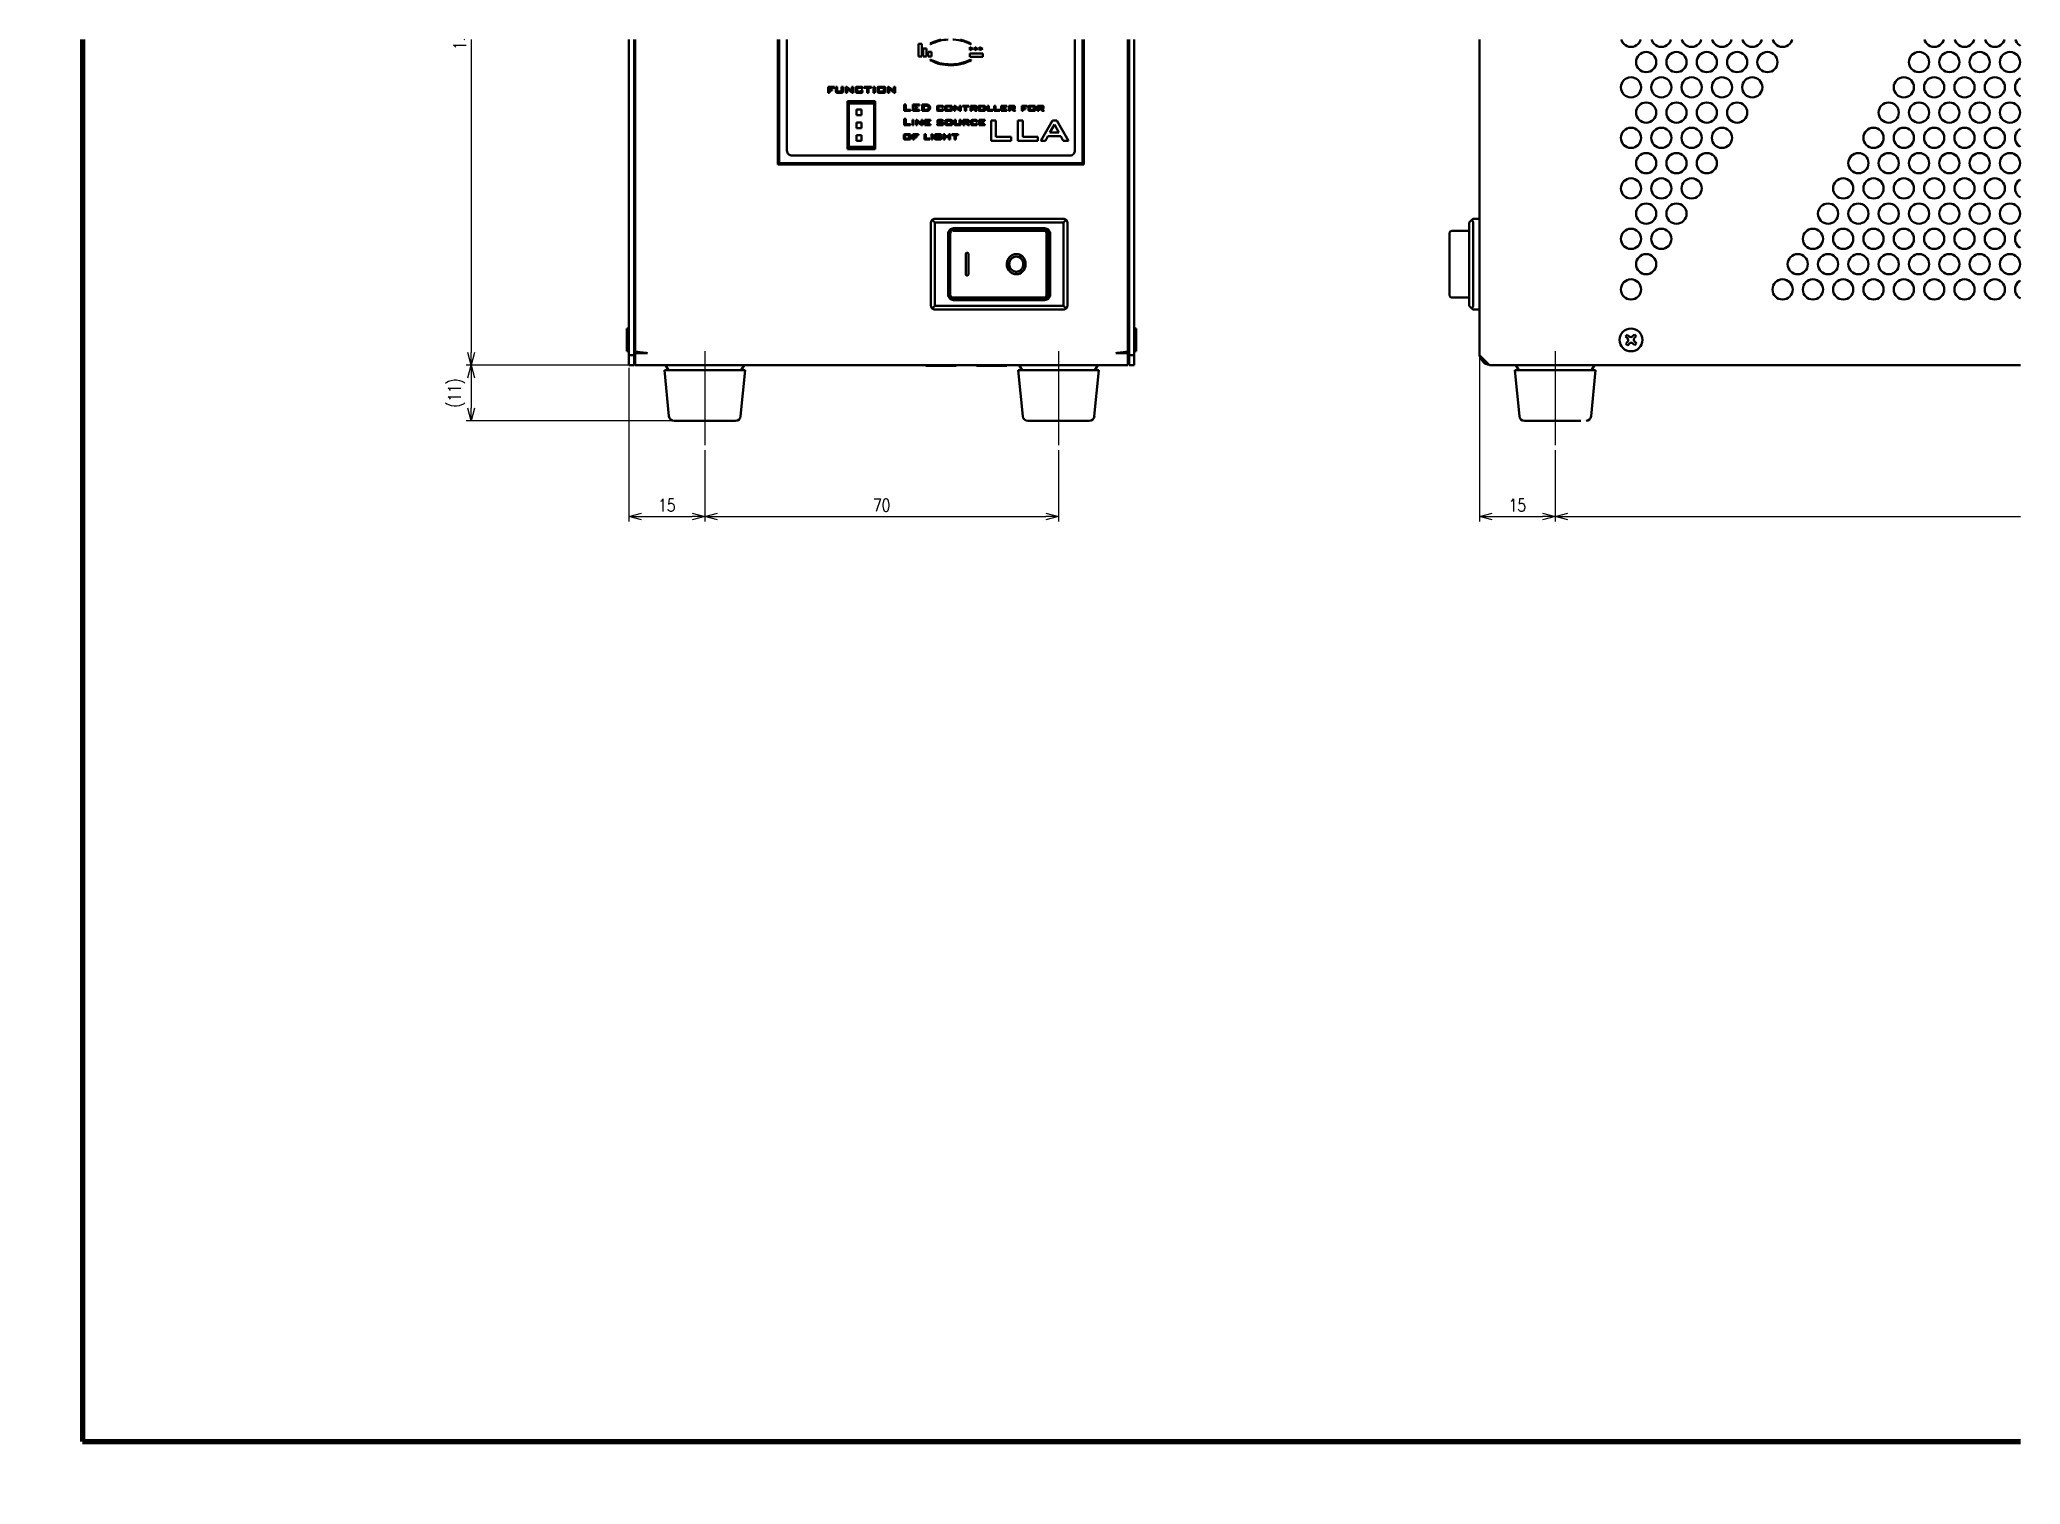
# Paper-space layout 'A3_1_1' of a CAD drawing. Header units: millimetres. Extents: x 0 to 392, y 0 to 286.
# The model-space entities are those that its viewports show. They can reach past a viewport. Long polylines and large blocks are cut down to what shows.
import ezdxf

# ---------------------------------------------------------------- set-up
doc = ezdxf.new("R2010")
doc.units = ezdxf.units.MM
doc.layers.get('0').update_dxf_attribs({"lineweight": 9})
doc.layers.get('Defpoints').update_dxf_attribs({"lineweight": 9})
for name, color, linetype, lineweight in [('2KD_寸法１', 7, 'Continuous', 15), ('2KD_寸法１ @ 1', 7, 'Continuous', 15), ('2KD_寸法１ @ 2', 7, 'Continuous', 15), ('AUX', 7, 'Continuous', 40), ('PINOFF', 6, 'Continuous', 9)]:
    doc.layers.add(name, color=color, linetype=linetype, lineweight=lineweight)
doc.layers.get('PINOFF').freeze()
doc.styles.get("Standard").update_dxf_attribs({"font": 'simplex.shx', "width": 0.8, "bigfont": 'extfont.shx'})
doc.dimstyles.new('KD-STD', dxfattribs={"dimscale": 0, "dimtxt": 2.5, "dimasz": 2.5, "dimexe": 1, "dimexo": 1, "dimgap": 1, "dimtad": 1, "dimdsep": 46, "dimtxsty": 'Standard', "dimblk": 'OPEN30', "dimcen": 0, "dimadec": 0, "dimazin": 0, "dimtfac": 1, "dimtmove": 0, "dimatfit": 3, "dimldrblk": 'OPEN30', "dimfxl": 1, "dimtfill": 1, "dimtolj": 1, "dimtzin": 0, "dimlwd": 15, "dimlwe": 15, "dimarcsym": 0})

# ---------------------------------------------------------------- blocks, each defined once
blk = doc.blocks.new('_Open30')
at = {"lineweight": -2}
for p, q in [((-1, 0.268), (0, 0)), ((0, 0), (-1, -0.268)), ((0, 0), (-1, 0))]:
    blk.add_line(p, q, dxfattribs=at)
blk = doc.blocks.new('*D60')
at = {"layer": '2KD_寸法１', "color": 0, "lineweight": 15}
for p, q in [((131.14, 204.24), (131.14, 190.08)), ((201.14, 204.24), (201.14, 190.08)), ((133.64, 191.08), (198.64, 191.08))]:
    blk.add_line(p, q, dxfattribs=at)
at = {"layer": 'Defpoints', "color": 0}
for p in [(131.14, 205.24), (201.14, 205.24), (201.14, 191.08)]:
    blk.add_point(p, dxfattribs=at)
at = {"layer": '2KD_寸法１', "color": 0, "lineweight": 15, "xscale": 2.5, "yscale": 2.5, "zscale": 2.5, "rotation": 180}
blk.add_blockref('_Open30', (131.14, 191.08), dxfattribs=at)
at = {"layer": '2KD_寸法１', "color": 0, "lineweight": 15, "xscale": 2.5, "yscale": 2.5, "zscale": 2.5}
blk.add_blockref('_Open30', (201.14, 191.08), dxfattribs=at)
at = {"layer": '2KD_寸法１', "color": 0, "insert": (166.14, 193.33), "char_height": 2.5, "attachment_point": 5, "bg_fill": 3, "box_fill_scale": 1.1, "bg_fill_color": 9, "bg_fill_true_color": 13158600, "bg_fill_transparency": 4391178}
blk.add_mtext('\\A1;70', dxfattribs=at)
blk = doc.blocks.new('*D61')
at = {"layer": '2KD_寸法１', "color": 0, "lineweight": 15}
for p, q in [((131.14, 203.24), (131.14, 189.08)), ((201.14, 203.24), (201.14, 189.08)), ((136.14, 191.08), (196.14, 191.08))]:
    blk.add_line(p, q, dxfattribs=at)
at = {"layer": 'Defpoints', "color": 0}
for p in [(131.14, 205.24), (201.14, 205.24), (201.14, 191.08)]:
    blk.add_point(p, dxfattribs=at)
at = {"layer": '2KD_寸法１', "color": 0, "lineweight": 15, "xscale": 5, "yscale": 5, "zscale": 5, "rotation": 180}
blk.add_blockref('_Open30', (131.14, 191.08), dxfattribs=at)
at = {"layer": '2KD_寸法１', "color": 0, "lineweight": 15, "xscale": 5, "yscale": 5, "zscale": 5}
blk.add_blockref('_Open30', (201.14, 191.08), dxfattribs=at)
at = {"layer": '2KD_寸法１', "color": 0, "insert": (166.14, 195.58), "char_height": 5, "attachment_point": 5, "bg_fill": 3, "box_fill_scale": 1.1, "bg_fill_color": 9, "bg_fill_true_color": 13158600, "bg_fill_transparency": 4391534}
blk.add_mtext('\\A1;70', dxfattribs=at)
blk = doc.blocks.new('*D62')
at = {"layer": '2KD_寸法１', "color": 0, "lineweight": 15}
for p, q in [((299.44, 204.24), (299.44, 190.08)), ((519.44, 204.24), (519.44, 190.08)), ((301.94, 191.08), (516.94, 191.08))]:
    blk.add_line(p, q, dxfattribs=at)
at = {"layer": 'Defpoints', "color": 0}
for p in [(299.44, 205.24), (519.44, 205.24), (519.44, 191.08)]:
    blk.add_point(p, dxfattribs=at)
at = {"layer": '2KD_寸法１', "color": 0, "lineweight": 15, "xscale": 2.5, "yscale": 2.5, "zscale": 2.5, "rotation": 180}
blk.add_blockref('_Open30', (299.44, 191.08), dxfattribs=at)
at = {"layer": '2KD_寸法１', "color": 0, "lineweight": 15, "xscale": 2.5, "yscale": 2.5, "zscale": 2.5}
blk.add_blockref('_Open30', (519.44, 191.08), dxfattribs=at)
at = {"layer": '2KD_寸法１', "color": 0, "insert": (409.44, 193.33), "char_height": 2.5, "attachment_point": 5, "bg_fill": 3, "box_fill_scale": 1.1, "bg_fill_color": 9, "bg_fill_true_color": 13158600, "bg_fill_transparency": 4391402}
blk.add_mtext('\\A1;220', dxfattribs=at)
blk = doc.blocks.new('*D63')
at = {"layer": '2KD_寸法１', "color": 0, "lineweight": 15}
for p, q in [((299.44, 203.24), (299.44, 189.08)), ((519.44, 203.24), (519.44, 189.08)), ((304.44, 191.08), (514.44, 191.08))]:
    blk.add_line(p, q, dxfattribs=at)
at = {"layer": 'Defpoints', "color": 0}
for p in [(299.44, 205.24), (519.44, 205.24), (519.44, 191.08)]:
    blk.add_point(p, dxfattribs=at)
at = {"layer": '2KD_寸法１', "color": 0, "lineweight": 15, "xscale": 5, "yscale": 5, "zscale": 5, "rotation": 180}
blk.add_blockref('_Open30', (299.44, 191.08), dxfattribs=at)
at = {"layer": '2KD_寸法１', "color": 0, "lineweight": 15, "xscale": 5, "yscale": 5, "zscale": 5}
blk.add_blockref('_Open30', (519.44, 191.08), dxfattribs=at)
at = {"layer": '2KD_寸法１', "color": 0, "insert": (409.44, 195.58), "char_height": 5, "attachment_point": 5, "bg_fill": 3, "box_fill_scale": 1.1, "bg_fill_color": 9, "bg_fill_true_color": 13158600, "bg_fill_transparency": 4391850}
blk.add_mtext('\\A1;220', dxfattribs=at)
blk = doc.blocks.new('*D64')
at = {"layer": '2KD_寸法１', "color": 0, "lineweight": 15}
for p, q in [((116.14, 220.55), (116.14, 190.08)), ((131.14, 204.24), (131.14, 190.08)), ((118.64, 191.08), (128.64, 191.08))]:
    blk.add_line(p, q, dxfattribs=at)
at = {"layer": 'Defpoints', "color": 0}
for p in [(116.14, 221.55), (131.14, 205.24), (131.14, 191.08)]:
    blk.add_point(p, dxfattribs=at)
at = {"layer": '2KD_寸法１', "color": 0, "lineweight": 15, "xscale": 2.5, "yscale": 2.5, "zscale": 2.5, "rotation": 180}
blk.add_blockref('_Open30', (116.14, 191.08), dxfattribs=at)
at = {"layer": '2KD_寸法１', "color": 0, "lineweight": 15, "xscale": 2.5, "yscale": 2.5, "zscale": 2.5}
blk.add_blockref('_Open30', (131.14, 191.08), dxfattribs=at)
at = {"layer": '2KD_寸法１', "color": 0, "insert": (123.64, 193.33), "char_height": 2.5, "attachment_point": 5, "bg_fill": 3, "box_fill_scale": 1.1, "bg_fill_color": 9, "bg_fill_true_color": 13158600, "bg_fill_transparency": 4391906}
blk.add_mtext('\\A1;15', dxfattribs=at)
blk = doc.blocks.new('*D65')
at = {"layer": '2KD_寸法１', "color": 0, "lineweight": 15}
for p, q in [((116.14, 219.55), (116.14, 189.08)), ((131.14, 203.24), (131.14, 189.08)), ((121.14, 191.08), (126.14, 191.08))]:
    blk.add_line(p, q, dxfattribs=at)
at = {"layer": 'Defpoints', "color": 0}
for p in [(116.14, 221.55), (131.14, 205.24), (131.14, 191.08)]:
    blk.add_point(p, dxfattribs=at)
at = {"layer": '2KD_寸法１', "color": 0, "lineweight": 15, "xscale": 5, "yscale": 5, "zscale": 5, "rotation": 180}
blk.add_blockref('_Open30', (116.14, 191.08), dxfattribs=at)
at = {"layer": '2KD_寸法１', "color": 0, "lineweight": 15, "xscale": 5, "yscale": 5, "zscale": 5}
blk.add_blockref('_Open30', (131.14, 191.08), dxfattribs=at)
at = {"layer": '2KD_寸法１', "color": 0, "insert": (123.64, 195.58), "char_height": 5, "attachment_point": 5, "bg_fill": 3, "box_fill_scale": 1.1, "bg_fill_color": 9, "bg_fill_true_color": 13158600, "bg_fill_transparency": 4391854}
blk.add_mtext('\\A1;15', dxfattribs=at)
blk = doc.blocks.new('*D66')
at = {"layer": '2KD_寸法１', "color": 0, "lineweight": 15}
for p, q in [((284.44, 222.45), (284.44, 190.08)), ((299.44, 204.24), (299.44, 190.08)), ((286.94, 191.08), (296.94, 191.08))]:
    blk.add_line(p, q, dxfattribs=at)
at = {"layer": 'Defpoints', "color": 0}
for p in [(284.44, 223.45), (299.44, 205.24), (299.44, 191.08)]:
    blk.add_point(p, dxfattribs=at)
at = {"layer": '2KD_寸法１', "color": 0, "lineweight": 15, "xscale": 2.5, "yscale": 2.5, "zscale": 2.5, "rotation": 180}
blk.add_blockref('_Open30', (284.44, 191.08), dxfattribs=at)
at = {"layer": '2KD_寸法１', "color": 0, "lineweight": 15, "xscale": 2.5, "yscale": 2.5, "zscale": 2.5}
blk.add_blockref('_Open30', (299.44, 191.08), dxfattribs=at)
at = {"layer": '2KD_寸法１', "color": 0, "insert": (291.94, 193.33), "char_height": 2.5, "attachment_point": 5, "bg_fill": 3, "box_fill_scale": 1.1, "bg_fill_color": 9, "bg_fill_true_color": 13158600, "bg_fill_transparency": 4391594}
blk.add_mtext('\\A1;15', dxfattribs=at)
blk = doc.blocks.new('*D67')
at = {"layer": '2KD_寸法１', "color": 0, "lineweight": 15}
for p, q in [((284.44, 221.45), (284.44, 189.08)), ((299.44, 203.24), (299.44, 189.08)), ((289.44, 191.08), (294.44, 191.08))]:
    blk.add_line(p, q, dxfattribs=at)
at = {"layer": 'Defpoints', "color": 0}
for p in [(284.44, 223.45), (299.44, 205.24), (299.44, 191.08)]:
    blk.add_point(p, dxfattribs=at)
at = {"layer": '2KD_寸法１', "color": 0, "lineweight": 15, "xscale": 5, "yscale": 5, "zscale": 5, "rotation": 180}
blk.add_blockref('_Open30', (284.44, 191.08), dxfattribs=at)
at = {"layer": '2KD_寸法１', "color": 0, "lineweight": 15, "xscale": 5, "yscale": 5, "zscale": 5}
blk.add_blockref('_Open30', (299.44, 191.08), dxfattribs=at)
at = {"layer": '2KD_寸法１', "color": 0, "insert": (291.94, 195.58), "char_height": 5, "attachment_point": 5, "bg_fill": 3, "box_fill_scale": 1.1, "bg_fill_color": 9, "bg_fill_true_color": 13158600, "bg_fill_transparency": 4391450}
blk.add_mtext('\\A1;15', dxfattribs=at)
blk = doc.blocks.new('*D70')
at = {"layer": '2KD_寸法１', "color": 0, "lineweight": 15}
for p, q in [((117.14, 351.05), (83.9, 351.05)), ((84.9, 348.55), (84.9, 223.55)), ((119.54, 221.05), (83.9, 221.05))]:
    blk.add_line(p, q, dxfattribs=at)
at = {"layer": 'Defpoints', "color": 0}
for p in [(118.14, 351.05), (84.9, 221.05), (120.54, 221.05)]:
    blk.add_point(p, dxfattribs=at)
at = {"layer": '2KD_寸法１', "color": 0, "lineweight": 15, "xscale": 2.5, "yscale": 2.5, "zscale": 2.5}
for p, rotation in [((84.9, 351.05), 90), ((84.9, 221.05), 270)]:
    blk.add_blockref('_Open30', p, dxfattribs=dict(at, rotation=rotation))
at = {"layer": '2KD_寸法１', "color": 0, "insert": (82.65, 286.05), "char_height": 2.5, "attachment_point": 5, "rotation": 90, "bg_fill": 3, "box_fill_scale": 1.1, "bg_fill_color": 9, "bg_fill_true_color": 13158600, "bg_fill_transparency": 4391610}
blk.add_mtext('\\A1;130', dxfattribs=at)
blk = doc.blocks.new('*D71')
at = {"layer": '2KD_寸法１', "color": 0, "lineweight": 15}
for p, q in [((116.14, 351.05), (82.9, 351.05)), ((84.9, 346.05), (84.9, 226.05)), ((118.54, 221.05), (82.9, 221.05))]:
    blk.add_line(p, q, dxfattribs=at)
at = {"layer": 'Defpoints', "color": 0}
for p in [(118.14, 351.05), (84.9, 221.05), (120.54, 221.05)]:
    blk.add_point(p, dxfattribs=at)
at = {"layer": '2KD_寸法１', "color": 0, "lineweight": 15, "xscale": 5, "yscale": 5, "zscale": 5}
for p, rotation in [((84.9, 351.05), 90), ((84.9, 221.05), 270)]:
    blk.add_blockref('_Open30', p, dxfattribs=dict(at, rotation=rotation))
at = {"layer": '2KD_寸法１', "color": 0, "insert": (80.4, 286.05), "char_height": 5, "attachment_point": 5, "rotation": 90, "bg_fill": 3, "box_fill_scale": 1.1, "bg_fill_color": 9, "bg_fill_true_color": 13158600, "bg_fill_transparency": 4456447}
blk.add_mtext('\\A1;130', dxfattribs=at)
blk = doc.blocks.new('*D72')
at = {"layer": '2KD_寸法１', "color": 0, "lineweight": 15}
for p, q in [((119.54, 221.05), (83.9, 221.05)), ((84.9, 218.55), (84.9, 212.55)), ((125.51, 210.05), (83.9, 210.05))]:
    blk.add_line(p, q, dxfattribs=at)
at = {"layer": 'Defpoints', "color": 0}
for p in [(120.54, 221.05), (84.9, 210.05), (126.51, 210.05)]:
    blk.add_point(p, dxfattribs=at)
at = {"layer": '2KD_寸法１', "color": 0, "lineweight": 15, "xscale": 2.5, "yscale": 2.5, "zscale": 2.5}
for p, rotation in [((84.9, 221.05), 90), ((84.9, 210.05), 270)]:
    blk.add_blockref('_Open30', p, dxfattribs=dict(at, rotation=rotation))
at = {"layer": '2KD_寸法１', "color": 0, "insert": (82, 215.55), "char_height": 2.5, "attachment_point": 5, "rotation": 90, "bg_fill": 3, "box_fill_scale": 1.1, "bg_fill_color": 9, "bg_fill_true_color": 13158600, "bg_fill_transparency": 4391642}
blk.add_mtext('\\A1;(11)', dxfattribs=at)
blk = doc.blocks.new('*D73')
at = {"layer": '2KD_寸法１', "color": 0, "lineweight": 15}
for p, q in [((84.9, 226.05), (84.9, 231.05)), ((118.54, 221.05), (82.9, 221.05)), ((84.9, 221.05), (84.9, 210.05)), ((124.51, 210.05), (82.9, 210.05)), ((84.9, 205.05), (84.9, 185.95))]:
    blk.add_line(p, q, dxfattribs=at)
at = {"layer": 'Defpoints', "color": 0}
for p in [(120.54, 221.05), (84.9, 210.05), (126.51, 210.05)]:
    blk.add_point(p, dxfattribs=at)
at = {"layer": '2KD_寸法１', "color": 0, "lineweight": 15, "xscale": 5, "yscale": 5, "zscale": 5}
for p, rotation in [((84.9, 221.05), 270), ((84.9, 210.05), 90)]:
    blk.add_blockref('_Open30', p, dxfattribs=dict(at, rotation=rotation))
at = {"layer": '2KD_寸法１', "color": 0, "insert": (79.09, 193), "char_height": 5, "attachment_point": 5, "rotation": 90, "bg_fill": 3, "box_fill_scale": 1.1, "bg_fill_color": 9, "bg_fill_true_color": 13158600, "bg_fill_transparency": 4391742}
blk.add_mtext('\\A1;(11)', dxfattribs=at)
blk = doc.blocks.new('A$C396656B2')
at = {"color": 7, "linetype": 'Continuous', "lineweight": 30}
for p, q in [((0, 0), (96, 0)), ((-2, -128), (-2, -2)), ((-1, -128), (-1, -2)), ((-0.75, -2.55), (-0.75, -127.25)), ((-0.75, -2.55), (0.45, -2.55)), ((0, -1), (96, -1)), ((0.81, -1), (0.81, -2.2)), ((95.2, -1), (95.2, -2.2)), ((96.75, -2.55), (95.55, -2.55)), ((96.75, -127.25), (96.75, -2.55)), ((97, -2), (97, -128)), ((98, -2), (98, -128)), ((27.47, -9.71), (88.04, -9.71)), ((27.47, -90.29), (27.47, -9.71)), ((27.47, -9.71), (27.75, -10)), ((27.75, -90), (27.75, -10)), ((27.75, -10), (87.75, -10)), ((85.26, -11.5), (30.26, -11.5)), ((88.04, -9.71), (87.75, -10)), ((87.75, -10), (87.75, -90)), ((88.04, -9.71), (88.04, -90.29)), ((29.25, -12.5), (29.25, -87.5)), ((56.26, -14.14), (39.33, -14.14)), ((60.01, -14.68), (60.02, -14.68)), ((60.02, -14.68), (60.03, -14.68)), ((60.23, -14.81), (60.23, -14.82)), ((60.23, -14.82), (60.23, -14.82)), ((62.52, -14.35), (61.74, -14.35)), ((61.74, -14.35), (61.74, -17.06)), ((62.52, -15.41), (62.52, -14.35)), ((62.59, -15.41), (62.52, -15.41)), ((63.43, -14.38), (62.59, -15.41)), ((63.1, -15.18), (63.73, -14.41)), ((64.05, -16.99), (63.1, -15.18)), ((63.73, -14.35), (63.5, -14.35)), ((63.72, -15.39), (63.72, -15.46)), ((63.72, -15.46), (64.36, -17.04)), ((63.73, -14.41), (63.73, -14.35)), ((64.34, -15.35), (63.75, -15.35)), ((64.74, -16.23), (64.4, -15.39)), ((65.12, -15.41), (64.74, -16.23)), ((65.9, -15.59), (65.9, -16.77)), ((66.32, -16.77), (66.32, -15.59)), ((66.99, -15.33), (66.99, -15.43)), ((67.21, -15.29), (67.03, -15.29)), ((67.03, -15.47), (67.21, -15.47)), ((67.87, -14.57), (67.21, -14.57)), ((67.21, -14.57), (67.21, -15.29)), ((67.21, -15.47), (67.21, -16.45)), ((67.87, -15.29), (67.87, -14.57)), ((68.11, -15.29), (67.87, -15.29)), ((67.87, -15.47), (68.11, -15.47)), ((67.87, -16.26), (67.87, -15.47)), ((68.15, -15.43), (68.15, -15.33)), ((68.86, -15.59), (68.86, -16.77)), ((69.28, -16.77), (69.28, -15.59)), ((72.76, -14.4), (71.65, -14.4)), ((71.65, -14.4), (71.65, -17.05)), ((72.33, -14.54), (72.33, -16.92)), ((72.55, -14.54), (72.33, -14.54)), ((73.17, -16.52), (73.17, -15.02)), ((74.82, -15.55), (74.82, -15.95)), ((75.2, -15.95), (75.2, -15.55)), ((75.99, -15.3), (75.99, -17.06)), ((76.73, -15.3), (75.99, -15.3)), ((76.73, -15.4), (76.73, -15.3)), ((76.77, -15.43), (76.73, -15.4)), ((78.8, -14.46), (78.14, -14.46)), ((78.14, -14.46), (78.14, -17.06)), ((78.8, -15.96), (78.8, -14.46)), ((80.28, -15.34), (80.28, -17.06)), ((80.94, -15.34), (80.28, -15.34)), ((80.94, -17.06), (80.94, -15.34)), ((81.88, -14.45), (81.22, -14.45)), ((81.22, -14.45), (81.22, -17.05)), ((81.88, -15.99), (81.88, -14.45)), ((83.38, -15.33), (83.38, -17.04)), ((84.02, -15.33), (83.38, -15.33)), ((84.02, -17.04), (84.02, -15.33)), ((86.26, -87.5), (86.26, -12.5)), ((-2.15, -18.75), (-2.4, -18.75)), ((-2.4, -23.25), (-2.4, -18.75)), ((-2, -18.9), (-2.15, -18.75)), ((-2.15, -23.25), (-2.15, -18.75)), ((39.33, -17.14), (56.26, -17.14)), ((58.4, -16.41), (58.39, -16.4)), ((58.39, -16.42), (58.4, -16.41)), ((58.55, -16.6), (58.55, -16.6)), ((58.55, -16.6), (58.56, -16.6)), ((61.74, -17.06), (62.52, -17.06)), ((62.52, -17.06), (62.52, -15.97)), ((62.52, -15.97), (62.61, -15.97)), ((62.61, -15.97), (63.16, -17.02)), ((63.24, -17.07), (64.05, -17.07)), ((64.05, -17.07), (64.05, -16.99)), ((64.36, -17.04), (64.14, -17.5)), ((71.65, -17.05), (72.8, -17.05)), ((72.33, -16.92), (72.77, -16.92)), ((74.82, -15.95), (75.2, -15.95)), ((74.82, -16.17), (75.73, -16.17)), ((74.82, -16.6), (74.82, -16.17)), ((75.99, -17.06), (76.73, -17.06)), ((76.73, -17.06), (76.73, -15.76)), ((77.13, -15.72), (77.13, -17.06)), ((77.13, -17.06), (77.86, -17.06)), ((77.86, -17.06), (77.86, -15.82)), ((78.14, -17.06), (78.8, -17.06)), ((78.85, -15.96), (78.8, -15.96)), ((78.8, -16.31), (78.88, -16.25)), ((78.8, -17.06), (78.8, -16.31)), ((78.88, -16.25), (79.31, -17.05)), ((79.31, -17.05), (80.01, -17.05)), ((79.44, -15.92), (79.44, -15.84)), ((80.01, -17.05), (79.44, -15.92)), ((80.28, -17.06), (80.94, -17.06)), ((81.22, -17.05), (81.88, -17.05)), ((81.88, -17.05), (81.88, -16.27)), ((81.88, -16.27), (81.96, -16.27)), ((81.96, -16.27), (82.38, -17.01)), ((82.51, -15.88), (82.53, -15.81)), ((83.07, -16.98), (82.51, -15.88)), ((83.07, -17.02), (83.07, -16.98)), ((83.38, -17.04), (84.02, -17.04)), ((98.15, -18.75), (98, -18.9)), ((98.4, -18.75), (98.15, -18.75)), ((98.15, -18.75), (98.15, -22.83)), ((98.4, -18.75), (98.4, -22.83)), ((-2.4, -23.25), (-2.15, -23.25)), ((-2.15, -23.25), (-2, -23.1)), ((-0.75, -19.85), (-0.92, -19.85)), ((-0.92, -22.15), (-0.75, -22.15)), ((30.28, -19.98), (30.28, -21.18)), ((31.35, -19.98), (30.28, -19.98)), ((30.28, -21.18), (30.57, -21.18)), ((31.23, -20.19), (30.57, -20.19)), ((30.57, -20.19), (30.57, -20.51)), ((30.57, -20.51), (31.23, -20.51)), ((30.57, -21.18), (30.57, -20.71)), ((30.57, -20.71), (31.35, -20.71)), ((31.36, -20.41), (31.36, -20.29)), ((31.63, -20.48), (31.63, -20.22)), ((32.02, -20.27), (32.02, -20.9)), ((33.27, -20.2), (32.31, -20.2)), ((32.31, -20.2), (32.31, -20.95)), ((32.31, -20.95), (33.27, -20.95)), ((33.26, -19.98), (32.33, -19.98)), ((32.33, -21.18), (33.26, -21.18)), ((33.27, -20.95), (33.27, -20.2)), ((33.57, -20.9), (33.57, -20.27)), ((33.9, -19.98), (34.39, -21.18)), ((34.21, -19.98), (33.9, -19.98)), ((34.52, -20.82), (34.21, -19.98)), ((34.39, -21.18), (34.59, -21.18)), ((34.86, -19.98), (34.52, -20.82)), ((34.59, -21.18), (34.94, -20.34)), ((35.06, -19.98), (34.86, -19.98)), ((34.94, -20.34), (35.28, -21.18)), ((35.39, -20.82), (35.06, -19.98)), ((35.28, -21.18), (35.48, -21.18)), ((35.7, -19.98), (35.39, -20.82)), ((35.48, -21.18), (35.96, -19.98)), ((35.96, -19.98), (35.7, -19.98)), ((37.58, -19.98), (36.3, -19.98)), ((36.3, -19.98), (36.3, -21.18)), ((36.3, -21.18), (37.59, -21.18)), ((36.59, -20.2), (37.58, -20.2)), ((36.59, -20.46), (36.59, -20.2)), ((37.16, -20.46), (36.59, -20.46)), ((36.59, -20.96), (36.59, -20.66)), ((36.59, -20.66), (37.16, -20.66)), ((37.59, -20.96), (36.59, -20.96)), ((37.16, -20.66), (37.16, -20.46)), ((37.58, -20.2), (37.58, -19.98)), ((37.59, -21.18), (37.59, -20.96)), ((38.01, -19.98), (38.01, -21.18)), ((39.09, -19.98), (38.01, -19.98)), ((38.01, -21.18), (38.3, -21.18)), ((38.96, -20.19), (38.3, -20.19)), ((38.3, -20.19), (38.3, -20.52)), ((38.3, -20.52), (38.96, -20.52)), ((38.3, -21.18), (38.3, -20.73)), ((38.3, -20.73), (38.57, -20.73)), ((38.57, -20.73), (39.07, -21.18)), ((38.92, -20.73), (39.09, -20.73)), ((39.49, -21.18), (38.92, -20.73)), ((39.07, -21.18), (39.49, -21.18)), ((39.09, -20.42), (39.09, -20.29)), ((39.37, -20.5), (39.37, -20.22)), ((39.75, -23), (39.75, -36)), ((71.25, -23), (39.75, -23)), ((71.25, -36), (71.25, -23)), ((71.95, -22.16), (71.95, -22.71)), ((72.2, -22.76), (72.2, -22.11)), ((72.2, -22.11), (72.89, -22.11)), ((72.89, -22.76), (72.2, -22.76)), ((72.87, -21.92), (72.22, -21.92)), ((72.22, -22.96), (72.87, -22.96)), ((72.89, -22.11), (72.89, -22.3)), ((72.89, -22.3), (73.14, -22.26)), ((73.14, -22.59), (72.89, -22.54)), ((72.89, -22.54), (72.89, -22.76)), ((73.14, -22.26), (73.14, -22.16)), ((73.14, -22.71), (73.14, -22.59)), ((73.82, -21.92), (73.56, -21.92)), ((73.56, -21.92), (73.56, -22.96)), ((73.56, -22.96), (73.82, -22.96)), ((73.82, -22.31), (73.82, -21.92)), ((74.61, -22.31), (73.82, -22.31)), ((73.82, -22.96), (73.82, -22.52)), ((73.82, -22.52), (74.61, -22.52)), ((74.87, -21.92), (74.61, -21.92)), ((74.61, -21.92), (74.61, -22.31)), ((74.61, -22.52), (74.61, -22.96)), ((74.61, -22.96), (74.87, -22.96)), ((74.87, -22.96), (74.87, -21.92)), ((75.68, -21.65), (75.04, -23)), ((75.04, -23), (75.25, -23)), ((75.25, -23), (75.9, -21.65)), ((75.9, -21.65), (75.68, -21.65)), ((76.22, -22.64), (75.99, -22.69)), ((75.99, -22.69), (75.99, -22.71)), ((76.04, -22.16), (76.04, -22.28)), ((76.22, -22.77), (76.22, -22.64)), ((76.99, -22.77), (76.22, -22.77)), ((76.27, -22.32), (76.27, -22.1)), ((76.27, -22.1), (76.99, -22.1)), ((76.95, -22.32), (76.27, -22.32)), ((76.27, -22.96), (76.95, -22.96)), ((76.93, -21.92), (76.31, -21.92)), ((76.31, -22.53), (76.99, -22.53)), ((76.99, -22.1), (76.99, -22.22)), ((76.99, -22.22), (77.21, -22.17)), ((76.99, -22.53), (76.99, -22.77)), ((77.21, -22.17), (77.21, -22.14)), ((77.22, -22.71), (77.22, -22.57)), ((78.78, -21.92), (77.66, -21.92)), ((77.66, -21.92), (77.66, -22.96)), ((77.66, -22.96), (78.79, -22.96)), ((77.92, -22.33), (77.92, -22.1)), ((77.92, -22.1), (78.78, -22.1)), ((78.42, -22.33), (77.92, -22.33)), ((77.92, -22.77), (77.92, -22.51)), ((77.92, -22.51), (78.42, -22.51)), ((78.79, -22.77), (77.92, -22.77)), ((78.42, -22.51), (78.42, -22.33)), ((78.78, -22.1), (78.78, -21.92)), ((78.79, -22.96), (78.79, -22.77)), ((79.16, -21.92), (79.16, -22.96)), ((80.1, -21.92), (79.16, -21.92)), ((79.16, -22.96), (79.41, -22.96)), ((79.25, -23.5), (79.25, -25.5)), ((82.25, -23.5), (79.25, -23.5)), ((79.41, -22.1), (79.41, -22.37)), ((79.99, -22.1), (79.41, -22.1)), ((79.41, -22.37), (79.99, -22.37)), ((79.41, -22.96), (79.41, -22.55)), ((79.41, -22.55), (80.1, -22.55)), ((80.11, -22.18), (80.08, -22.12)), ((80.08, -22.35), (80.11, -22.29)), ((80.11, -22.29), (80.11, -22.18)), ((80.35, -22.35), (80.35, -22.12)), ((82.25, -25.5), (82.25, -23.5)), ((96.93, -19.85), (96.75, -19.85)), ((96.75, -22.15), (96.93, -22.15)), ((98, -23.1), (98.15, -23.25)), ((98.15, -22.83), (98.15, -23.25)), ((98.15, -23.25), (98.4, -23.25)), ((98.4, -22.83), (98.4, -23.25)), ((72.66, -26.35), (72.4, -26.35)), ((72.4, -26.35), (72.4, -27.4)), ((72.4, -27.4), (73.48, -27.4)), ((72.66, -27.2), (72.66, -26.35)), ((73.48, -27.2), (72.66, -27.2)), ((73.48, -27.4), (73.48, -27.2)), ((74.63, -23.74), (73.7, -23.74)), ((73.7, -23.74), (73.7, -25.34)), ((73.7, -25.34), (74.63, -25.34)), ((73.74, -26.6), (73.74, -27.15)), ((73.99, -27.2), (73.99, -26.55)), ((73.99, -26.55), (74.79, -26.55)), ((74.79, -27.2), (73.99, -27.2)), ((74.77, -26.35), (74.01, -26.35)), ((74.01, -27.4), (74.77, -27.4)), ((75.04, -26.79), (74.37, -26.79)), ((74.37, -26.79), (74.37, -26.98)), ((74.37, -26.98), (74.79, -26.98)), ((74.63, -25.34), (74.63, -23.74)), ((74.79, -26.55), (74.79, -26.66)), ((74.79, -26.66), (75.04, -26.62)), ((74.79, -26.98), (74.79, -27.2)), ((75.04, -26.62), (75.04, -26.59)), ((75.04, -27.15), (75.04, -26.79)), ((75.32, -24.37), (75.32, -25)), ((76.6, -26.35), (75.34, -26.35)), ((75.34, -26.35), (75.34, -26.54)), ((75.34, -26.54), (75.84, -26.54)), ((75.61, -25.05), (75.61, -24.31)), ((75.61, -24.31), (76.4, -24.31)), ((76.4, -25.05), (75.61, -25.05)), ((76.38, -24.09), (75.63, -24.09)), ((75.63, -25.28), (76.38, -25.28)), ((75.84, -26.54), (75.84, -27.4)), ((75.84, -27.4), (76.1, -27.4)), ((76.1, -27.4), (76.1, -26.54)), ((76.1, -26.54), (76.6, -26.54)), ((76.4, -24.31), (76.4, -24.53)), ((76.4, -24.53), (76.69, -24.49)), ((76.69, -24.86), (76.4, -24.8)), ((76.4, -24.8), (76.4, -25.05)), ((76.6, -26.54), (76.6, -26.35)), ((77.25, -26.08), (76.61, -27.44)), ((76.61, -27.44), (76.82, -27.44)), ((76.69, -24.49), (76.69, -24.37)), ((76.69, -25), (76.69, -24.86)), ((76.82, -27.44), (77.47, -26.08)), ((77.46, -24.09), (77.17, -24.09)), ((77.17, -24.09), (77.17, -25.28)), ((77.17, -25.28), (77.46, -25.28)), ((77.47, -26.08), (77.25, -26.08)), ((77.46, -24.54), (77.46, -24.09)), ((78.37, -24.54), (77.46, -24.54)), ((77.46, -25.28), (77.46, -24.78)), ((77.46, -24.78), (78.37, -24.78)), ((77.59, -26.6), (77.59, -27.15)), ((77.85, -27.2), (77.85, -26.55)), ((77.85, -26.55), (78.53, -26.55)), ((78.53, -27.2), (77.85, -27.2)), ((78.51, -26.35), (77.86, -26.35)), ((77.86, -27.4), (78.51, -27.4)), ((78.66, -24.09), (78.37, -24.09)), ((78.37, -24.09), (78.37, -24.54)), ((78.37, -24.78), (78.37, -25.28)), ((78.37, -25.28), (78.66, -25.28)), ((78.53, -26.55), (78.53, -26.74)), ((78.53, -26.74), (78.79, -26.7)), ((78.79, -27.03), (78.53, -26.98)), ((78.53, -26.98), (78.53, -27.2)), ((78.66, -25.28), (78.66, -24.09)), ((78.79, -26.7), (78.79, -26.6)), ((78.79, -27.15), (78.79, -27.03)), ((80.33, -26.35), (79.07, -26.35)), ((79.07, -26.35), (79.07, -26.54)), ((79.07, -26.54), (79.57, -26.54)), ((79.25, -25.5), (82.25, -25.5)), ((79.57, -26.54), (79.57, -27.4)), ((79.57, -27.4), (79.83, -27.4)), ((79.83, -27.4), (79.83, -26.54)), ((79.83, -26.54), (80.33, -26.54)), ((80.33, -26.54), (80.33, -26.35)), ((81.6, -26.35), (80.66, -26.35)), ((80.66, -26.35), (80.66, -27.4)), ((80.66, -27.4), (80.91, -27.4)), ((81.5, -26.53), (80.91, -26.53)), ((80.91, -26.53), (80.91, -26.82)), ((80.91, -26.82), (81.5, -26.82)), ((80.91, -27), (81.15, -27)), ((80.91, -27.4), (80.91, -27)), ((81.15, -27), (81.59, -27.4)), ((81.46, -27), (81.6, -27)), ((81.96, -27.4), (81.46, -27)), ((81.61, -26.62), (81.59, -26.55)), ((81.59, -26.8), (81.61, -26.74)), ((81.59, -27.4), (81.96, -27.4)), ((81.61, -26.74), (81.61, -26.62)), ((81.85, -26.8), (81.85, -26.56)), ((82.53, -26.35), (82.27, -26.35)), ((82.27, -26.35), (82.27, -27.4)), ((82.27, -27.4), (83.34, -27.4)), ((82.53, -27.2), (82.53, -26.35)), ((83.34, -27.2), (82.53, -27.2)), ((83.34, -27.4), (83.34, -27.2)), ((74.63, -28.22), (73.7, -28.22)), ((73.7, -28.22), (73.7, -29.82)), ((73.7, -29.82), (74.63, -29.82)), ((74.63, -29.82), (74.63, -28.22)), ((77.41, -28.35), (76.34, -29.7)), ((76.34, -29.7), (76.55, -29.7)), ((76.55, -29.7), (77.62, -28.35)), ((77.62, -28.35), (77.41, -28.35)), ((82.25, -28), (79.25, -28)), ((79.25, -28), (79.25, -30)), ((79.25, -30), (82.25, -30)), ((82.25, -30), (82.25, -28)), ((39.75, -36), (71.25, -36)), ((70.5, -38.86), (70.5, -42.27)), ((70.6, -38.75), (70.6, -42.41)), ((76.59, -38.65), (70.92, -38.65)), ((71.25, -38.8), (76.25, -38.8)), ((77.1, -35.65), (76.16, -35.65)), ((76.16, -35.65), (76.16, -36.7)), ((76.16, -36.7), (76.41, -36.7)), ((76.41, -35.83), (76.41, -36.12)), ((76.99, -35.83), (76.41, -35.83)), ((76.41, -36.12), (76.99, -36.12)), ((76.41, -36.7), (76.41, -36.3)), ((76.41, -36.3), (76.65, -36.3)), ((76.65, -36.3), (77.08, -36.7)), ((76.9, -42.41), (76.9, -38.76)), ((77.45, -36.7), (76.95, -36.3)), ((76.95, -36.3), (77.1, -36.3)), ((77, -42.27), (77, -38.85)), ((77.1, -35.92), (77.08, -35.85)), ((77.08, -36.1), (77.1, -36.04)), ((77.08, -36.7), (77.45, -36.7)), ((77.1, -36.04), (77.1, -35.92)), ((77.34, -36.1), (77.34, -35.86)), ((78.88, -35.65), (77.76, -35.65)), ((77.76, -35.65), (77.76, -36.7)), ((77.76, -36.7), (78.89, -36.7)), ((78.02, -36.07), (78.02, -35.84)), ((78.02, -35.84), (78.88, -35.84)), ((78.52, -36.07), (78.02, -36.07)), ((78.02, -36.25), (78.52, -36.25)), ((78.02, -36.5), (78.02, -36.25)), ((78.89, -36.5), (78.02, -36.5)), ((78.52, -36.25), (78.52, -36.07)), ((78.88, -35.84), (78.88, -35.65)), ((78.89, -36.7), (78.89, -36.5)), ((82.25, -37.5), (79.25, -37.5)), ((79.25, -37.5), (79.25, -39.5)), ((79.46, -35.65), (79.26, -35.65)), ((79.26, -35.65), (79.26, -36.7)), ((79.26, -36.7), (79.46, -36.7)), ((79.98, -36.27), (79.46, -35.65)), ((79.46, -36), (79.94, -36.57)), ((79.46, -36.7), (79.46, -36)), ((79.94, -36.57), (79.99, -36.57)), ((80.48, -35.65), (79.98, -36.27)), ((79.99, -36.57), (80.45, -35.98)), ((80.45, -35.98), (80.45, -36.7)), ((80.45, -36.7), (80.69, -36.7)), ((80.69, -35.65), (80.48, -35.65)), ((80.69, -36.7), (80.69, -35.65)), ((81.13, -35.9), (81.13, -36.45)), ((82.23, -35.85), (81.38, -35.85)), ((81.38, -35.85), (81.38, -36.5)), ((81.38, -36.5), (82.23, -36.5)), ((82.21, -35.65), (81.4, -35.65)), ((81.4, -36.7), (82.21, -36.7)), ((82.23, -36.5), (82.23, -35.85)), ((82.25, -39.5), (82.25, -37.5)), ((82.48, -36.45), (82.48, -35.9)), ((84.05, -35.65), (82.78, -35.65)), ((82.78, -35.65), (82.78, -35.84)), ((82.78, -35.84), (83.29, -35.84)), ((83.29, -35.84), (83.29, -36.7)), ((83.29, -36.7), (83.54, -36.7)), ((83.54, -36.7), (83.54, -35.84)), ((83.54, -35.84), (84.05, -35.84)), ((84.05, -35.84), (84.05, -35.65)), ((85.5, -35.65), (84.38, -35.65)), ((84.38, -35.65), (84.38, -36.7)), ((84.38, -36.7), (85.51, -36.7)), ((84.63, -36.07), (84.63, -35.84)), ((84.63, -35.84), (85.5, -35.84)), ((85.14, -36.07), (84.63, -36.07)), ((84.63, -36.5), (84.63, -36.25)), ((84.63, -36.25), (85.14, -36.25)), ((85.51, -36.5), (84.63, -36.5)), ((85.14, -36.25), (85.14, -36.07)), ((85.5, -35.84), (85.5, -35.65)), ((85.51, -36.7), (85.51, -36.5)), ((40.32, -41.88), (40.22, -41.68)), ((41, -40.97), (40.78, -40.97)), ((40.78, -40.97), (40.78, -43.05)), ((40.78, -43.05), (41, -43.05)), ((41, -43.05), (41, -40.97)), ((41.56, -41.68), (41.46, -41.88)), ((64.72, -43.1), (67.22, -43.1)), ((70.35, -39.22), (70.35, -41.71)), ((70.45, -42.16), (70.45, -42.16)), ((70.45, -42.16), (70.45, -42.16)), ((70.61, -42.42), (71.03, -43.09)), ((70.75, -41.5), (70.75, -39.3)), ((73.17, -44.31), (70.75, -41.5)), ((71.74, -44.22), (71.03, -43.09)), ((76.75, -41.5), (74.39, -44.28)), ((75.76, -44.24), (76.49, -43.07)), ((76.9, -42.42), (76.49, -43.07)), ((76.75, -39.3), (76.75, -41.5)), ((76.9, -42.42), (76.9, -42.42)), ((77.06, -42.17), (77.06, -42.16)), ((77.15, -39.22), (77.15, -41.71)), ((79.25, -39.5), (82.25, -39.5)), ((80.29, -43.1), (82.79, -43.1)), ((41.55, -46.35), (39.95, -46.35)), ((64.15, -49.33), (64.15, -43.67)), ((64.25, -43.37), (64.25, -49.63)), ((67.91, -43.35), (64.27, -43.35)), ((67.77, -43.25), (64.34, -43.25)), ((64.55, -49), (64.55, -44)), ((65.05, -43.5), (67.25, -43.5)), ((67.25, -43.5), (69.96, -45.79)), ((67.66, -43.19), (67.66, -43.19)), ((67.67, -43.2), (67.67, -43.19)), ((68.95, -44), (67.92, -43.36)), ((68.95, -44), (69.74, -44.49)), ((70.03, -44.68), (70.02, -44.67)), ((70.03, -44.68), (70.03, -44.68)), ((70.4, -47.95), (70.4, -45.03)), ((71.94, -44.53), (71.93, -44.53)), ((72.05, -44.65), (75.43, -44.65)), ((75.59, -44.51), (75.58, -44.53)), ((75.58, -44.53), (75.58, -44.53)), ((77.1, -45.14), (77.1, -47.91)), ((77.55, -45.79), (80.25, -43.5)), ((78.81, -43.84), (77.78, -44.49)), ((78.81, -43.84), (79.58, -43.36)), ((83.25, -43.35), (79.59, -43.35)), ((83.15, -43.25), (79.74, -43.25)), ((79.84, -43.19), (79.84, -43.19)), ((79.84, -43.19), (79.84, -43.2)), ((80.25, -43.5), (82.45, -43.5)), ((82.95, -44), (82.95, -49)), ((83.25, -49.64), (83.25, -43.35)), ((83.35, -49.33), (83.35, -43.67)), ((37.6, -48.7), (37.6, -50.3)), ((43.9, -50.3), (43.9, -48.7)), ((64.25, -49.65), (67.92, -49.65)), ((64.35, -49.75), (67.77, -49.75)), ((64.72, -49.9), (67.21, -49.9)), ((67.25, -49.5), (65.05, -49.5)), ((69.96, -47.21), (67.25, -49.5)), ((67.67, -49.8), (67.67, -49.81)), ((67.67, -49.8), (67.67, -49.81)), ((67.93, -49.64), (69.73, -48.51)), ((70.03, -48.32), (70.03, -48.32)), ((70.45, -50.83), (70.45, -50.84)), ((70.45, -50.84), (70.45, -50.84)), ((70.45, -50.84), (70.45, -50.84)), ((70.5, -50.73), (70.5, -54.16)), ((70.6, -50.59), (70.6, -54.25)), ((70.61, -50.58), (71.39, -49.33)), ((70.75, -51.5), (73.17, -48.69)), ((71.75, -48.76), (71.39, -49.33)), ((71.92, -48.49), (71.93, -48.48)), ((71.93, -48.47), (71.93, -48.47)), ((71.93, -48.47), (71.93, -48.48)), ((75.48, -48.35), (72.08, -48.35)), ((74.39, -48.72), (76.75, -51.5)), ((74.62, -47.73), (74.62, -47.72)), ((74.62, -47.73), (74.62, -47.73)), ((74.85, -47.84), (74.83, -47.83)), ((74.85, -47.84), (74.87, -47.85)), ((75.04, -47.96), (75.1, -48)), ((75.24, -48.11), (75.33, -48.19)), ((75.33, -48.19), (75.41, -48.28)), ((75.58, -48.47), (75.57, -48.47)), ((75.58, -48.47), (75.58, -48.47)), ((76.46, -49.89), (75.76, -48.78)), ((76.46, -49.89), (76.9, -50.58)), ((76.9, -54.25), (76.9, -50.59)), ((77, -54.15), (77, -50.73)), ((77.06, -50.84), (77.06, -50.84)), ((77.06, -50.84), (77.06, -50.84)), ((77.06, -50.84), (77.06, -50.84)), ((77.48, -48.32), (77.48, -48.32)), ((77.49, -48.33), (77.48, -48.32)), ((80.25, -49.5), (77.55, -47.21)), ((77.77, -48.51), (79.59, -49.65)), ((79.59, -49.65), (83.25, -49.65)), ((79.74, -49.75), (83.15, -49.75)), ((79.83, -49.8), (79.84, -49.81)), ((79.84, -49.81), (79.84, -49.81)), ((79.84, -49.81), (79.84, -49.81)), ((82.45, -49.5), (80.25, -49.5)), ((80.29, -49.9), (82.79, -49.9)), ((39.95, -52.65), (41.55, -52.65)), ((70.35, -53.78), (70.35, -51.29)), ((70.75, -53.7), (70.75, -51.5)), ((76.59, -54.35), (70.92, -54.35)), ((76.25, -54.2), (71.25, -54.2)), ((76.75, -51.5), (76.75, -53.7)), ((77.15, -51.29), (77.15, -53.78)), ((64.15, -58.4), (60.5, -58.4)), ((64.15, -60.57), (64.15, -58.4)), ((64.75, -60.5), (64.75, -55.5)), ((69.75, -55.5), (64.75, -55.5)), ((65.25, -59.5), (65.25, -56.5)), ((65.75, -56), (68.75, -56)), ((69.25, -56.5), (69.25, -59.5)), ((69.75, -55.5), (69.75, -60.5)), ((77.76, -55.5), (77.76, -60.5)), ((82.75, -55.5), (77.76, -55.5)), ((78.25, -55.5), (78.25, -60.5)), ((78.75, -59.5), (78.75, -56.5)), ((79.25, -56), (82.25, -56)), ((82.75, -55.5), (82.75, -60.5)), ((82.75, -56.5), (82.75, -59.5)), ((57.5, -61.4), (57.5, -64.4)), ((59.37, -62.03), (58.67, -62.03)), ((58.67, -62.03), (58.67, -63.07)), ((59.37, -62.21), (58.93, -62.21)), ((58.93, -62.21), (58.93, -62.88)), ((60.38, -62.03), (60.38, -63.07)), ((60.63, -62.03), (60.38, -62.03)), ((60.63, -63.07), (60.63, -62.03)), ((61.12, -62.27), (61.12, -62.39)), ((61.35, -62.21), (62.07, -62.21)), ((61.35, -62.43), (61.35, -62.21)), ((62.03, -62.43), (61.35, -62.43)), ((62.01, -62.03), (61.39, -62.03)), ((61.39, -62.64), (62.07, -62.64)), ((62.07, -62.21), (62.07, -62.33)), ((62.07, -62.33), (62.29, -62.28)), ((62.07, -62.64), (62.07, -62.88)), ((62.29, -62.28), (62.29, -62.25)), ((62.3, -62.82), (62.3, -62.68)), ((62.74, -62.03), (62.74, -63.07)), ((63.68, -62.03), (62.74, -62.03)), ((63.57, -62.21), (62.99, -62.21)), ((62.99, -62.21), (62.99, -62.48)), ((62.99, -62.48), (63.57, -62.48)), ((62.99, -62.66), (63.68, -62.66)), ((62.99, -63.07), (62.99, -62.66)), ((63.69, -62.29), (63.66, -62.23)), ((63.66, -62.46), (63.69, -62.4)), ((63.69, -62.4), (63.69, -62.29)), ((63.92, -62.46), (63.92, -62.23)), ((64.6, -62.69), (64.38, -62.69)), ((64.64, -62.71), (64.6, -62.69)), ((66.5, -61.1), (64.68, -61.1)), ((69.75, -60.5), (64.75, -60.5)), ((64.75, -60.5), (69.75, -60.5)), ((68.75, -60), (65.75, -60)), ((66.5, -61.4), (66.5, -61.1)), ((77.64, -62.19), (77.38, -62.24)), ((77.38, -62.24), (77.38, -62.27)), ((77.43, -61.64), (77.43, -61.78)), ((77.64, -62.33), (77.64, -62.19)), ((78.51, -62.33), (77.64, -62.33)), ((77.69, -61.83), (77.69, -61.58)), ((77.69, -61.58), (78.51, -61.58)), ((78.47, -61.83), (77.69, -61.83)), ((77.69, -62.55), (78.47, -62.55)), ((78.45, -61.36), (77.74, -61.36)), ((77.74, -62.06), (78.51, -62.06)), ((82.75, -60.5), (77.76, -60.5)), ((78.25, -60.5), (82.75, -60.5)), ((78.51, -61.58), (78.51, -61.7)), ((78.51, -61.7), (78.76, -61.65)), ((78.51, -62.06), (78.51, -62.33)), ((78.76, -61.65), (78.76, -61.62)), ((78.78, -62.27), (78.78, -62.11)), ((82.25, -60), (79.25, -60)), ((80.56, -61.36), (79.28, -61.36)), ((79.28, -61.36), (79.28, -62.55)), ((79.28, -62.55), (80.58, -62.55)), ((79.57, -61.83), (79.57, -61.57)), ((79.57, -61.57), (80.56, -61.57)), ((80.15, -61.83), (79.57, -61.83)), ((79.57, -62.33), (79.57, -62.04)), ((79.57, -62.04), (80.15, -62.04)), ((80.58, -62.33), (79.57, -62.33)), ((80.15, -62.04), (80.15, -61.83)), ((80.56, -61.57), (80.56, -61.36)), ((80.58, -62.55), (80.58, -62.33)), ((82.28, -61.36), (80.84, -61.36)), ((80.84, -61.36), (80.84, -61.58)), ((80.84, -61.58), (81.42, -61.58)), ((81.42, -61.58), (81.42, -62.55)), ((81.42, -62.55), (81.71, -62.55)), ((81.71, -62.55), (81.71, -61.58)), ((81.71, -61.58), (82.28, -61.58)), ((82.28, -61.58), (82.28, -61.36)), ((83.06, -61.05), (82.33, -62.6)), ((82.33, -62.6), (82.54, -62.6)), ((82.54, -62.6), (83.28, -61.05)), ((83.28, -61.05), (83.06, -61.05)), ((55.93, -66.36), (55.29, -66.36)), ((55.29, -66.36), (55.29, -68.91)), ((55.93, -68.91), (55.93, -66.36)), ((57.5, -64.4), (63.5, -64.4)), ((58.67, -63.07), (59.31, -63.07)), ((58.93, -62.88), (59.25, -62.88)), ((60.38, -63.07), (60.63, -63.07)), ((61.3, -62.75), (61.07, -62.79)), ((61.07, -62.79), (61.07, -62.82)), ((61.3, -62.88), (61.3, -62.75)), ((62.07, -62.88), (61.3, -62.88)), ((61.35, -63.07), (62.03, -63.07)), ((61.65, -65.53), (61.65, -65.53)), ((62.74, -63.07), (62.99, -63.07)), ((64.27, -62.78), (64.27, -62.98)), ((64.29, -63.05), (64.33, -63.07)), ((64.33, -63.07), (64.55, -63.07)), ((64.66, -62.98), (64.66, -62.78)), ((77.85, -62.86), (77.51, -62.86)), ((77.51, -62.86), (77.51, -64.32)), ((77.51, -64.32), (78.95, -64.32)), ((77.85, -64.04), (77.85, -62.86)), ((78.95, -64.04), (77.85, -64.04)), ((78.95, -64.32), (78.95, -64.04)), ((79.26, -63.41), (79.26, -64.04)), ((80.51, -63.34), (79.55, -63.34)), ((79.55, -63.34), (79.55, -64.09)), ((79.55, -64.09), (80.51, -64.09)), ((80.49, -63.13), (79.57, -63.13)), ((79.57, -64.32), (80.49, -64.32)), ((80.51, -64.09), (80.51, -63.34)), ((80.8, -64.04), (80.8, -63.41)), ((81.28, -63.41), (81.28, -64.04)), ((81.57, -64.09), (81.57, -63.34)), ((81.57, -63.34), (82.35, -63.34)), ((82.35, -64.09), (81.57, -64.09)), ((82.33, -63.13), (81.59, -63.13)), ((81.59, -64.32), (82.33, -64.32)), ((82.35, -63.34), (82.35, -63.56)), ((82.35, -63.56), (82.64, -63.52)), ((82.64, -63.9), (82.35, -63.84)), ((82.35, -63.84), (82.35, -64.09)), ((82.64, -63.52), (82.64, -63.41)), ((82.64, -64.04), (82.64, -63.9)), ((83.42, -63.13), (83.12, -63.13)), ((83.12, -63.13), (83.12, -64.32)), ((83.12, -64.32), (83.42, -64.32)), ((84.11, -63.13), (83.42, -63.61)), ((83.42, -63.61), (83.42, -63.13)), ((83.42, -64.32), (83.42, -63.78)), ((83.42, -63.78), (84.17, -64.32)), ((83.71, -63.68), (84.53, -63.13)), ((84.63, -64.32), (83.71, -63.68)), ((84.53, -63.13), (84.11, -63.13)), ((84.17, -64.32), (84.63, -64.32)), ((55.29, -68.91), (55.93, -68.91)), ((56.88, -67.32), (56.25, -67.32)), ((56.25, -67.32), (56.25, -68.91)), ((56.25, -68.91), (56.88, -68.91)), ((56.88, -68.91), (56.88, -67.32)), ((57.84, -67.95), (57.2, -67.95)), ((57.2, -67.95), (57.2, -68.91)), ((57.2, -68.91), (57.84, -68.91)), ((57.84, -68.91), (57.84, -67.95)), ((65.47, -67.03), (65.47, -67.67)), ((66.11, -67.35), (65.47, -67.03)), ((65.47, -67.67), (66.11, -67.35)), ((68.02, -68.31), (65.47, -68.31)), ((65.47, -68.31), (65.47, -68.94)), ((65.47, -68.94), (68.02, -68.94)), ((67.06, -67.35), (66.43, -67.03)), ((66.43, -67.03), (66.43, -67.67)), ((66.43, -67.67), (67.06, -67.35)), ((67.38, -67.03), (67.38, -67.67)), ((68.02, -67.35), (67.38, -67.03)), ((67.38, -67.67), (68.02, -67.35)), ((68.02, -68.94), (68.02, -68.31)), ((38.66, -74.88), (37.39, -74.88)), ((37.39, -74.88), (37.39, -76.07)), ((37.39, -76.07), (37.69, -76.07)), ((37.69, -75.4), (37.69, -75.09)), ((37.69, -75.09), (38.66, -75.09)), ((38.21, -75.4), (37.69, -75.4)), ((37.69, -76.07), (37.69, -75.62)), ((37.69, -75.62), (38.21, -75.62)), ((38.21, -75.62), (38.21, -75.4)), ((38.66, -75.09), (38.66, -74.88)), ((39.23, -74.88), (38.94, -74.88)), ((38.94, -74.88), (38.94, -75.79)), ((39.23, -75.85), (39.23, -74.88)), ((40.06, -75.85), (39.23, -75.85)), ((39.25, -76.07), (40.04, -76.07)), ((40.36, -74.88), (40.06, -74.88)), ((40.06, -74.88), (40.06, -75.85)), ((40.36, -75.79), (40.36, -74.88)), ((41.09, -74.88), (40.89, -74.88)), ((40.89, -74.88), (40.89, -76.07)), ((40.89, -76.07), (41.15, -76.07)), ((42.1, -75.67), (41.09, -74.88)), ((41.15, -76.07), (41.15, -75.27)), ((41.15, -75.27), (42.16, -76.07)), ((41.26, -77.75), (41.26, -87.25)), ((41.26, -77.75), (46.75, -77.75)), ((46.5, -78), (41.5, -78)), ((41.5, -78), (41.5, -87)), ((46.5, -78.22), (41.5, -78.22)), ((42.36, -74.88), (42.1, -74.88)), ((42.1, -74.88), (42.1, -75.67)), ((42.16, -76.07), (42.36, -76.07)), ((42.36, -76.07), (42.36, -74.88)), ((42.87, -75.16), (42.87, -75.79)), ((43.16, -75.84), (43.16, -75.1)), ((43.16, -75.1), (43.94, -75.1)), ((43.94, -75.84), (43.16, -75.84)), ((43.92, -74.88), (43.18, -74.88)), ((43.18, -76.07), (43.92, -76.07)), ((43.94, -75.1), (43.94, -75.32)), ((43.94, -75.32), (44.24, -75.27)), ((44.24, -75.65), (43.94, -75.59)), ((43.94, -75.59), (43.94, -75.84)), ((44.24, -75.27), (44.24, -75.16)), ((44.24, -75.79), (44.24, -75.65)), ((46, -74.88), (44.56, -74.88)), ((44.56, -74.88), (44.56, -75.09)), ((44.56, -75.09), (45.14, -75.09)), ((45.14, -75.09), (45.14, -76.07)), ((45.14, -76.07), (45.43, -76.07)), ((45.43, -76.07), (45.43, -75.09)), ((45.43, -75.09), (46, -75.09)), ((46, -75.09), (46, -74.88)), ((46.67, -74.88), (46.38, -74.88)), ((46.38, -74.88), (46.38, -76.07)), ((46.38, -76.07), (46.67, -76.07)), ((46.5, -87), (46.5, -78)), ((46.67, -76.07), (46.67, -74.88)), ((46.75, -87.25), (46.75, -77.75)), ((47.17, -75.16), (47.17, -75.79)), ((48.43, -75.1), (47.46, -75.1)), ((47.46, -75.1), (47.46, -75.84)), ((47.46, -75.84), (48.43, -75.84)), ((48.41, -74.88), (47.48, -74.88)), ((47.48, -76.07), (48.41, -76.07)), ((48.43, -75.84), (48.43, -75.1)), ((48.72, -75.79), (48.72, -75.16)), ((49.42, -74.88), (49.22, -74.88)), ((49.22, -74.88), (49.22, -76.07)), ((49.22, -76.07), (49.48, -76.07)), ((50.43, -75.67), (49.42, -74.88)), ((49.48, -76.07), (49.48, -75.27)), ((49.48, -75.27), (50.49, -76.07)), ((50.7, -74.88), (50.43, -74.88)), ((50.43, -74.88), (50.43, -75.67)), ((50.49, -76.07), (50.7, -76.07)), ((50.7, -76.07), (50.7, -74.88)), ((44, -79.41), (43, -79.41)), ((43, -79.41), (43, -80.51)), ((43, -80.51), (44, -80.51)), ((43, -81.95), (43, -83.05)), ((44, -81.95), (43, -81.95)), ((44, -80.51), (44, -79.41)), ((44, -83.05), (44, -81.95)), ((52.78, -78.4), (52.49, -78.4)), ((52.49, -78.4), (52.49, -79.68)), ((52.49, -79.68), (53.74, -79.68)), ((52.49, -81.22), (52.49, -82.5)), ((52.78, -81.22), (52.49, -81.22)), ((52.78, -79.44), (52.78, -78.4)), ((53.74, -79.44), (52.78, -79.44)), ((52.78, -82.26), (52.78, -81.22)), ((53.74, -82.26), (52.78, -82.26)), ((53.74, -79.68), (53.74, -79.44)), ((53.74, -82.5), (53.74, -82.26)), ((54.08, -81.46), (54.08, -82.5)), ((54.33, -81.46), (54.08, -81.46)), ((55.48, -78.4), (54.17, -78.4)), ((54.17, -78.4), (54.17, -79.68)), ((54.17, -79.68), (55.49, -79.68)), ((54.33, -82.5), (54.33, -81.46)), ((54.47, -78.9), (54.47, -78.62)), ((54.47, -78.62), (55.48, -78.62)), ((55.06, -78.9), (54.47, -78.9)), ((54.47, -79.44), (54.47, -79.12)), ((54.47, -79.12), (55.06, -79.12)), ((55.49, -79.44), (54.47, -79.44)), ((54.98, -81.46), (54.8, -81.46)), ((54.8, -81.46), (54.8, -82.5)), ((55.86, -82.15), (54.98, -81.46)), ((55.03, -82.5), (55.03, -81.8)), ((55.03, -81.8), (55.92, -82.5)), ((55.06, -79.12), (55.06, -78.9)), ((55.48, -78.62), (55.48, -78.4)), ((55.49, -79.68), (55.49, -79.44)), ((55.86, -81.46), (55.86, -82.15)), ((56.09, -81.46), (55.86, -81.46)), ((56.04, -78.4), (56.04, -79.68)), ((56.86, -78.4), (56.04, -78.4)), ((56.04, -79.68), (56.78, -79.68)), ((56.09, -82.5), (56.09, -81.46)), ((56.86, -78.63), (56.34, -78.63)), ((56.34, -78.63), (56.34, -79.44)), ((56.34, -79.44), (56.72, -79.44)), ((57.68, -81.46), (56.56, -81.46)), ((56.56, -81.46), (56.56, -82.5)), ((56.82, -81.87), (56.82, -81.64)), ((56.82, -81.64), (57.68, -81.64)), ((57.32, -81.87), (56.82, -81.87)), ((56.82, -82.3), (56.82, -82.05)), ((56.82, -82.05), (57.32, -82.05)), ((57.69, -82.3), (56.82, -82.3)), ((57.32, -82.05), (57.32, -81.87)), ((57.68, -81.64), (57.68, -81.46)), ((57.69, -82.5), (57.69, -82.3)), ((58.97, -78.88), (58.97, -79.43)), ((59.21, -82.18), (58.99, -82.22)), ((58.99, -82.22), (58.99, -82.25)), ((59.03, -81.7), (59.03, -81.82)), ((59.21, -82.3), (59.21, -82.18)), ((59.98, -82.3), (59.21, -82.3)), ((59.22, -79.48), (59.22, -78.82)), ((59.22, -78.82), (59.91, -78.82)), ((59.91, -79.48), (59.22, -79.48)), ((59.89, -78.63), (59.24, -78.63)), ((59.24, -79.68), (59.89, -79.68)), ((59.26, -81.86), (59.26, -81.64)), ((59.26, -81.64), (59.98, -81.64)), ((59.94, -81.86), (59.26, -81.86)), ((59.93, -81.46), (59.31, -81.46)), ((59.31, -82.07), (59.98, -82.07)), ((59.91, -78.82), (59.91, -79.02)), ((59.91, -79.02), (60.17, -78.98)), ((60.17, -79.31), (59.91, -79.26)), ((59.91, -79.26), (59.91, -79.48)), ((59.98, -81.64), (59.98, -81.75)), ((59.98, -81.75), (60.2, -81.71)), ((59.98, -82.07), (59.98, -82.3)), ((60.17, -78.98), (60.17, -78.88)), ((60.17, -79.43), (60.17, -79.31)), ((60.2, -81.71), (60.2, -81.68)), ((60.21, -82.25), (60.21, -82.11)), ((60.56, -78.88), (60.56, -79.43)), ((60.63, -81.7), (60.63, -82.25)), ((61.66, -78.82), (60.81, -78.82)), ((60.81, -78.82), (60.81, -79.48)), ((60.81, -79.48), (61.66, -79.48)), ((61.64, -78.63), (60.83, -78.63)), ((60.83, -79.68), (61.64, -79.68)), ((60.88, -81.65), (60.88, -82.3)), ((61.72, -81.65), (60.88, -81.65)), ((60.88, -82.3), (61.72, -82.3)), ((61.71, -81.46), (60.9, -81.46)), ((61.66, -79.48), (61.66, -78.82)), ((61.72, -82.3), (61.72, -81.65)), ((61.91, -79.43), (61.91, -78.88)), ((61.98, -82.25), (61.98, -81.7)), ((62.52, -78.63), (62.35, -78.63)), ((62.35, -78.63), (62.35, -79.68)), ((62.35, -79.68), (62.58, -79.68)), ((62.42, -81.46), (62.42, -82.25)), ((62.67, -81.46), (62.42, -81.46)), ((63.41, -79.33), (62.52, -78.63)), ((62.58, -79.68), (62.58, -78.97)), ((62.58, -78.97), (63.47, -79.68)), ((62.67, -82.3), (62.67, -81.46)), ((63.4, -82.3), (62.67, -82.3)), ((63.66, -81.46), (63.4, -81.46)), ((63.4, -81.46), (63.4, -82.3)), ((63.41, -78.63), (63.41, -79.33)), ((63.64, -78.63), (63.41, -78.63)), ((63.47, -79.68), (63.64, -79.68)), ((63.64, -79.68), (63.64, -78.63)), ((63.66, -82.25), (63.66, -81.46)), ((65.24, -78.63), (63.97, -78.63)), ((63.97, -78.63), (63.97, -78.82)), ((63.97, -78.82), (64.48, -78.82)), ((64.12, -81.46), (64.12, -82.5)), ((65.06, -81.46), (64.12, -81.46)), ((64.37, -81.63), (64.37, -81.92)), ((64.95, -81.63), (64.37, -81.63)), ((64.37, -81.92), (64.95, -81.92)), ((64.37, -82.1), (64.61, -82.1)), ((64.37, -82.5), (64.37, -82.1)), ((64.48, -78.82), (64.48, -79.68)), ((64.48, -79.68), (64.73, -79.68)), ((64.61, -82.1), (65.05, -82.5)), ((64.73, -79.68), (64.73, -78.82)), ((64.73, -78.82), (65.24, -78.82)), ((65.41, -82.5), (64.92, -82.1)), ((64.92, -82.1), (65.06, -82.1)), ((65.07, -81.72), (65.04, -81.65)), ((65.04, -81.9), (65.07, -81.84)), ((65.07, -81.84), (65.07, -81.72)), ((65.24, -78.82), (65.24, -78.63)), ((65.31, -81.9), (65.31, -81.66)), ((65.56, -78.63), (65.56, -79.68)), ((66.51, -78.63), (65.56, -78.63)), ((65.56, -79.68), (65.82, -79.68)), ((65.7, -81.7), (65.7, -82.25)), ((66.4, -78.81), (65.82, -78.81)), ((65.82, -78.81), (65.82, -79.1)), ((65.82, -79.1), (66.4, -79.1)), ((65.82, -79.68), (65.82, -79.28)), ((65.82, -79.28), (66.06, -79.28)), ((65.95, -82.3), (65.95, -81.65)), ((65.95, -81.65), (66.64, -81.65)), ((66.64, -82.3), (65.95, -82.3)), ((66.62, -81.46), (65.97, -81.46)), ((66.06, -79.28), (66.49, -79.68)), ((66.86, -79.68), (66.36, -79.28)), ((66.36, -79.28), (66.51, -79.28)), ((66.51, -78.9), (66.49, -78.83)), ((66.49, -79.08), (66.51, -79.02)), ((66.49, -79.68), (66.86, -79.68)), ((66.51, -79.02), (66.51, -78.9)), ((66.64, -81.65), (66.64, -81.84)), ((66.64, -81.84), (66.9, -81.8)), ((66.9, -82.13), (66.64, -82.08)), ((66.64, -82.08), (66.64, -82.3)), ((66.75, -79.08), (66.75, -78.84)), ((66.9, -81.8), (66.9, -81.7)), ((66.9, -82.25), (66.9, -82.13)), ((67.14, -78.88), (67.14, -79.43)), ((68.44, -81.46), (67.32, -81.46)), ((67.32, -81.46), (67.32, -82.5)), ((67.4, -78.82), (67.4, -79.48)), ((68.24, -78.82), (67.4, -78.82)), ((67.4, -79.48), (68.24, -79.48)), ((68.22, -78.63), (67.42, -78.63)), ((67.42, -79.68), (68.22, -79.68)), ((67.57, -81.87), (67.57, -81.64)), ((67.57, -81.64), (68.44, -81.64)), ((68.07, -81.87), (67.57, -81.87)), ((67.57, -82.3), (67.57, -82.05)), ((67.57, -82.05), (68.07, -82.05)), ((68.45, -82.3), (67.57, -82.3)), ((68.07, -82.05), (68.07, -81.87)), ((68.24, -79.48), (68.24, -78.82)), ((68.44, -81.64), (68.44, -81.46)), ((68.45, -82.5), (68.45, -82.3)), ((68.49, -79.43), (68.49, -78.88)), ((69.19, -78.63), (68.94, -78.63)), ((68.94, -78.63), (68.94, -79.68)), ((68.94, -79.68), (70.01, -79.68)), ((69.19, -79.48), (69.19, -78.63)), ((70.01, -79.48), (69.19, -79.48)), ((70.61, -81.56), (69.68, -81.56)), ((69.68, -81.56), (69.68, -85.57)), ((70.01, -79.68), (70.01, -79.48)), ((70.55, -78.63), (70.3, -78.63)), ((70.3, -78.63), (70.3, -79.68)), ((70.3, -79.68), (71.37, -79.68)), ((70.55, -79.48), (70.55, -78.63)), ((71.37, -79.48), (70.55, -79.48)), ((70.61, -84.81), (70.61, -81.56)), ((71.37, -79.68), (71.37, -79.48)), ((72.78, -78.63), (71.66, -78.63)), ((71.66, -78.63), (71.66, -79.68)), ((71.66, -79.68), (72.79, -79.68)), ((71.92, -78.82), (72.78, -78.82)), ((71.92, -79.05), (71.92, -78.82)), ((72.42, -79.05), (71.92, -79.05)), ((71.92, -79.22), (72.42, -79.22)), ((71.92, -79.48), (71.92, -79.22)), ((72.79, -79.48), (71.92, -79.48)), ((72.42, -79.22), (72.42, -79.05)), ((72.78, -78.82), (72.78, -78.63)), ((72.79, -79.68), (72.79, -79.48)), ((74.1, -78.63), (73.16, -78.63)), ((73.16, -78.63), (73.16, -79.68)), ((73.16, -79.68), (73.41, -79.68)), ((73.99, -78.81), (73.41, -78.81)), ((73.41, -78.81), (73.41, -79.1)), ((73.41, -79.1), (73.99, -79.1)), ((73.41, -79.28), (73.65, -79.28)), ((73.41, -79.68), (73.41, -79.28)), ((73.65, -79.28), (74.09, -79.68)), ((74.46, -79.68), (73.96, -79.28)), ((73.96, -79.28), (74.1, -79.28)), ((74.11, -78.9), (74.08, -78.83)), ((74.08, -79.08), (74.11, -79.02)), ((74.09, -79.68), (74.46, -79.68)), ((74.11, -79.02), (74.11, -78.9)), ((74.35, -79.08), (74.35, -78.84)), ((75.91, -81.56), (74.98, -81.56)), ((74.98, -81.56), (74.98, -85.57)), ((75.72, -78.63), (75.72, -79.68)), ((76.83, -78.63), (75.72, -78.63)), ((75.72, -79.68), (75.98, -79.68)), ((75.91, -84.81), (75.91, -81.56)), ((75.98, -79.09), (75.98, -78.82)), ((75.98, -78.82), (76.83, -78.82)), ((76.44, -79.09), (75.98, -79.09)), ((75.98, -79.68), (75.98, -79.29)), ((75.98, -79.29), (76.44, -79.29)), ((76.44, -79.29), (76.44, -79.09)), ((76.83, -78.82), (76.83, -78.63)), ((77.06, -78.88), (77.06, -79.43)), ((78.15, -78.82), (77.31, -78.82)), ((77.31, -78.82), (77.31, -79.48)), ((77.31, -79.48), (78.15, -79.48)), ((78.13, -78.63), (77.33, -78.63)), ((77.33, -79.68), (78.13, -79.68)), ((78.15, -79.48), (78.15, -78.82)), ((78.41, -79.43), (78.41, -78.88)), ((78.85, -78.63), (78.85, -79.68)), ((79.79, -78.63), (78.85, -78.63)), ((78.85, -79.68), (79.1, -79.68)), ((79.68, -78.81), (79.1, -78.81)), ((79.1, -78.81), (79.1, -79.1)), ((79.1, -79.1), (79.68, -79.1)), ((79.1, -79.68), (79.1, -79.28)), ((79.1, -79.28), (79.34, -79.28)), ((79.34, -79.28), (79.77, -79.68)), ((81.78, -81.56), (79.52, -85.57)), ((80.14, -79.68), (79.64, -79.28)), ((79.64, -79.28), (79.79, -79.28)), ((79.79, -78.9), (79.77, -78.83)), ((79.77, -79.08), (79.79, -79.02)), ((79.77, -79.68), (80.14, -79.68)), ((79.79, -79.02), (79.79, -78.9)), ((80.03, -79.08), (80.03, -78.84)), ((82.68, -81.56), (81.78, -81.56)), ((84.98, -85.57), (82.68, -81.56)), ((43, -83.05), (44, -83.05)), ((44, -84.49), (43, -84.49)), ((43, -84.49), (43, -85.59)), ((43, -85.59), (44, -85.59)), ((44, -85.59), (44, -84.49)), ((52.37, -84.52), (52.37, -85.07)), ((52.49, -82.5), (53.74, -82.5)), ((53.47, -84.47), (52.62, -84.47)), ((52.62, -84.47), (52.62, -85.12)), ((52.62, -85.12), (53.47, -85.12)), ((53.45, -84.28), (52.64, -84.28)), ((52.64, -85.32), (53.45, -85.32)), ((53.47, -85.12), (53.47, -84.47)), ((53.72, -85.07), (53.72, -84.52)), ((54.08, -82.5), (54.33, -82.5)), ((55.27, -84.28), (54.16, -84.28)), ((54.16, -84.28), (54.16, -85.32)), ((54.16, -85.32), (54.42, -85.32)), ((54.42, -84.74), (54.42, -84.46)), ((54.42, -84.46), (55.27, -84.46)), ((54.88, -84.74), (54.42, -84.74)), ((54.42, -84.93), (54.88, -84.93)), ((54.42, -85.32), (54.42, -84.93)), ((54.8, -82.5), (55.03, -82.5)), ((54.88, -84.93), (54.88, -84.74)), ((55.27, -84.46), (55.27, -84.28)), ((55.92, -82.5), (56.09, -82.5)), ((56.73, -84.28), (56.47, -84.28)), ((56.47, -84.28), (56.47, -85.32)), ((56.47, -85.32), (57.55, -85.32)), ((56.56, -82.5), (57.69, -82.5)), ((56.73, -85.13), (56.73, -84.28)), ((57.55, -85.13), (56.73, -85.13)), ((57.55, -85.32), (57.55, -85.13)), ((58.09, -84.28), (57.84, -84.28)), ((57.84, -84.28), (57.84, -85.32)), ((57.84, -85.32), (58.09, -85.32)), ((58.09, -85.32), (58.09, -84.28)), ((58.53, -84.52), (58.53, -85.07)), ((58.78, -85.12), (58.78, -84.47)), ((58.78, -84.47), (59.58, -84.47)), ((59.58, -85.12), (58.78, -85.12)), ((59.56, -84.28), (58.8, -84.28)), ((58.8, -85.32), (59.56, -85.32)), ((59.83, -84.71), (59.16, -84.71)), ((59.16, -84.71), (59.16, -84.9)), ((59.16, -84.9), (59.58, -84.9)), ((59.26, -82.5), (59.94, -82.5)), ((59.58, -84.47), (59.58, -84.58)), ((59.58, -84.58), (59.83, -84.54)), ((59.58, -84.9), (59.58, -85.12)), ((59.83, -84.54), (59.83, -84.51)), ((59.83, -85.07), (59.83, -84.71)), ((60.52, -84.28), (60.26, -84.28)), ((60.26, -84.28), (60.26, -85.32)), ((60.26, -85.32), (60.52, -85.32)), ((60.52, -84.67), (60.52, -84.28)), ((61.32, -84.67), (60.52, -84.67)), ((60.52, -85.32), (60.52, -84.88)), ((60.52, -84.88), (61.32, -84.88)), ((60.9, -82.5), (61.71, -82.5)), ((61.57, -84.28), (61.32, -84.28)), ((61.32, -84.28), (61.32, -84.67)), ((61.32, -84.88), (61.32, -85.32)), ((61.32, -85.32), (61.57, -85.32)), ((61.57, -85.32), (61.57, -84.28)), ((63.16, -84.28), (61.9, -84.28)), ((61.9, -84.28), (61.9, -84.46)), ((61.9, -84.46), (62.4, -84.46)), ((62.4, -84.46), (62.4, -85.32)), ((62.4, -85.32), (62.66, -85.32)), ((62.66, -85.32), (62.66, -84.46)), ((62.66, -84.46), (63.16, -84.46)), ((62.69, -82.5), (63.38, -82.5)), ((63.16, -84.46), (63.16, -84.28)), ((64.12, -82.5), (64.37, -82.5)), ((65.05, -82.5), (65.41, -82.5)), ((65.97, -82.5), (66.62, -82.5)), ((67.32, -82.5), (68.45, -82.5)), ((69.68, -85.57), (73.62, -85.57)), ((73.62, -84.81), (70.61, -84.81)), ((73.62, -85.57), (73.62, -84.81)), ((74.98, -85.57), (78.92, -85.57)), ((78.92, -84.81), (75.91, -84.81)), ((78.92, -85.57), (78.92, -84.81)), ((79.52, -85.57), (80.44, -85.57)), ((80.44, -85.57), (80.91, -84.69)), ((80.91, -84.69), (83.45, -84.69)), ((82.2, -82.34), (81.31, -83.97)), ((81.31, -83.97), (83.06, -83.97)), ((83.06, -83.97), (82.2, -82.34)), ((83.45, -84.69), (83.93, -85.57)), ((83.93, -85.57), (84.98, -85.57)), ((27.47, -90.29), (27.75, -90)), ((87.75, -90), (27.75, -90)), ((30.26, -88.5), (85.26, -88.5)), ((46.75, -87.25), (41.26, -87.25)), ((41.5, -86.78), (46.5, -86.78)), ((41.5, -87), (46.5, -87)), ((88.04, -90.29), (87.75, -90)), ((88.04, -90.29), (27.47, -90.29)), ((57.75, -118.2), (57.75, -101.8)), ((58.5, -101.75), (57.99, -101.23)), ((58.5, -101.75), (58.5, -118.25)), ((84, -101.75), (58.5, -101.75)), ((58.55, -101), (83.95, -101)), ((84.52, -101.23), (84, -101.75)), ((84, -118.25), (84, -101.75)), ((84.75, -101.8), (84.75, -118.2)), ((61.15, -116), (61.15, -104)), ((61.45, -104), (61.45, -116)), ((61.59, -103.9), (61.59, -116.1)), ((61.96, -103.3), (61.87, -103.3)), ((62.25, -102.9), (80.25, -102.9)), ((80.25, -103.2), (62.25, -103.2)), ((66.05, -103.2), (66.05, -103.3)), ((68.45, -103.3), (68.45, -103.2)), ((74.05, -103.2), (74.05, -103.3)), ((76.45, -103.2), (76.45, -103.3)), ((79.5, -103.4), (77.35, -103.4)), ((79.37, -103.3), (77.47, -103.3)), ((80.16, -103.4), (79.5, -103.4)), ((80.64, -103.3), (80.29, -103.3)), ((80.63, -116.1), (80.63, -103.9)), ((80.95, -103.64), (80.95, -103.88)), ((81.05, -116), (81.05, -104)), ((81.35, -104), (81.35, -116)), ((64.64, -112), (64.64, -108)), ((65.16, -108), (65.16, -112)), ((65.17, -112), (65.17, -108)), ((74.66, -108), (74.64, -108)), ((80.63, -109.3), (80.75, -109.3)), ((74.64, -112), (74.66, -112)), ((80.75, -110.7), (80.63, -110.7)), ((81, -111.8), (80.95, -111.8)), ((61.87, -116.7), (61.96, -116.7)), ((62.25, -116.8), (80.25, -116.8)), ((80.25, -117.1), (62.25, -117.1)), ((65.05, -116.7), (65.05, -116.8)), ((67.45, -116.8), (67.45, -116.7)), ((70.25, -116.58), (70.25, -116.8)), ((72.25, -116.8), (72.25, -116.58)), ((75.05, -116.7), (75.05, -116.8)), ((79.5, -116.6), (77.35, -116.6)), ((77.45, -116.8), (77.45, -116.7)), ((77.47, -116.7), (79.37, -116.7)), ((80.16, -116.6), (79.5, -116.6)), ((80.29, -116.7), (80.64, -116.7)), ((80.95, -116.12), (80.95, -116.37)), ((58.5, -118.25), (57.99, -118.77)), ((58.5, -118.25), (84, -118.25)), ((83.95, -119), (58.55, -119)), ((84, -118.25), (84.52, -118.77)), ((-2.15, -122.75), (-2.4, -122.75)), ((-2.4, -127.25), (-2.4, -122.75)), ((-2, -122.9), (-2.15, -122.75)), ((-2.15, -127.25), (-2.15, -122.75)), ((-0.75, -123.85), (-0.92, -123.85)), ((96.93, -123.85), (96.75, -123.85)), ((98.15, -122.75), (98, -122.9)), ((98.4, -122.75), (98.15, -122.75)), ((98.15, -122.75), (98.15, -127.25)), ((98.4, -122.75), (98.4, -127.25)), ((-2.4, -127.25), (-2.15, -127.25)), ((-2.15, -127.25), (-2, -127.1)), ((-2, -128), (-1, -128)), ((-2, -130), (-2, -128)), ((-1, -128), (-1, -130)), ((-0.92, -126.15), (-0.75, -126.15)), ((-0.75, -127.25), (-0.75, -127.6)), ((-0.75, -127.6), (-0.75, -130)), ((-0.75, -127.6), (1.65, -127.6)), ((96.75, -127.6), (94.35, -127.6)), ((96.75, -126.15), (96.93, -126.15)), ((96.75, -127.6), (96.75, -127.25)), ((96.75, -127.6), (96.75, -130)), ((97, -128), (98, -128)), ((97, -130), (97, -128)), ((98, -127.1), (98.15, -127.25)), ((98, -128), (98, -130)), ((98.15, -127.25), (98.4, -127.25)), ((-1, -130), (-2, -130)), ((1.65, -130), (-0.75, -130)), ((94.35, -130), (1.65, -130)), ((5, -131), (5.91, -140.1)), ((21, -131), (5, -131)), ((5.23, -130), (5.81, -131)), ((20.09, -140.1), (21, -131)), ((20.2, -131), (20.77, -130)), ((56.75, -130), (56.75, -130.1)), ((59.75, -130.1), (56.75, -130.1)), ((62.75, -130.1), (59.75, -130.1)), ((62.75, -130.1), (62.75, -130)), ((66.75, -130), (66.75, -130.1)), ((69.75, -130.1), (66.75, -130.1)), ((72.75, -130.1), (69.75, -130.1)), ((72.75, -130.1), (72.75, -130)), ((75, -131), (75.91, -140.1)), ((91, -131), (75, -131)), ((75.23, -130), (75.81, -131)), ((90.09, -140.1), (91, -131)), ((90.2, -131), (90.77, -130)), ((96.75, -130), (94.35, -130)), ((98, -130), (97, -130))]:
    blk.add_line(p, q, dxfattribs=at)
at = {"color": 7, "linetype": 'Continuous', "lineweight": 30, "flags": 128}
for points in [[(64.35, -17.55), (64.54, -17.14), (64.91, -16.33), (65.18, -15.75), (65.3, -15.5)], [(70.95, -41.43), (70.92, -41.44), (70.88, -41.45), (70.84, -41.47), (70.81, -41.48), (70.79, -41.49), (70.77, -41.49), (70.76, -41.5), (70.75, -41.5)], [(76.75, -41.5), (76.75, -41.5), (76.74, -41.49), (76.72, -41.49), (76.7, -41.48), (76.67, -41.47), (76.63, -41.45), (76.59, -41.44), (76.55, -41.43)], [(67.18, -43.7), (67.2, -43.66), (67.21, -43.62), (67.22, -43.59), (67.23, -43.56), (67.24, -43.53), (67.25, -43.52), (67.25, -43.5), (67.25, -43.5)], [(80.25, -43.5), (80.26, -43.5), (80.26, -43.52), (80.27, -43.53), (80.28, -43.56), (80.29, -43.59), (80.3, -43.62), (80.31, -43.66), (80.33, -43.7)], [(67.25, -49.5), (67.25, -49.5), (67.25, -49.48), (67.24, -49.47), (67.23, -49.44), (67.22, -49.41), (67.21, -49.38), (67.2, -49.34), (67.18, -49.3)], [(80.33, -49.3), (80.31, -49.33), (80.3, -49.37), (80.29, -49.4), (80.28, -49.43), (80.27, -49.45), (80.26, -49.47), (80.26, -49.49), (80.26, -49.5), (80.25, -49.5)], [(70.95, -51.57), (70.92, -51.56), (70.88, -51.55), (70.84, -51.53), (70.81, -51.52), (70.79, -51.51), (70.77, -51.51), (70.76, -51.5), (70.75, -51.5)], [(76.75, -51.5), (76.75, -51.5), (76.74, -51.51), (76.72, -51.51), (76.7, -51.52), (76.67, -51.53), (76.63, -51.55), (76.59, -51.56), (76.55, -51.57)], [(72.77, -110), (72.82, -109.58), (72.94, -109.18), (73.14, -108.82), (73.41, -108.51), (73.72, -108.26), (74.08, -108.09), (74.45, -108.01), (74.84, -108.01), (75.2, -108.09), (75.55, -108.26), (75.86, -108.5), (76.11, -108.8), (76.3, -109.16), (76.43, -109.56), (76.47, -109.98), (76.44, -110.4), (76.32, -110.8), (76.14, -111.16), (75.89, -111.47), (75.59, -111.72), (75.25, -111.89), (74.88, -111.98), (74.5, -111.99), (74.12, -111.92), (73.76, -111.76), (73.44, -111.53), (73.17, -111.22), (72.96, -110.86), (72.84, -110.52), (72.8, -110.33), (72.79, -110.24), (72.78, -110.19), (72.78, -110.16), (72.78, -110.15), (72.78, -110.14), (72.78, -110.14), (72.78, -110.14), (72.78, -110.14), (72.78, -110.14), (72.78, -110.14), (72.78, -110.14), (72.78, -110.14), (72.78, -110.14), (72.78, -110.14), (72.78, -110.14), (72.77, -110.14), (72.77, -110.13), (72.77, -110.13), (72.77, -110.13), (72.77, -110.13), (72.77, -110.13), (72.77, -110.13), (72.77, -110.13), (72.77, -110.13), (72.77, -110.13), (72.77, -110.13), (72.77, -110.13), (72.77, -110.13), (72.77, -110.13), (72.77, -110.13), (72.77, -110.13), (72.77, -110.13), (72.77, -110.13), (72.77, -110.13), (72.77, -110.13), (72.77, -110.13), (72.77, -110.13), (72.78, -110.18), (72.78, -110.22), (72.79, -110.24), (72.79, -110.25), (72.79, -110.26), (72.79, -110.26), (72.79, -110.26), (72.79, -110.26), (72.79, -110.26), (72.79, -110.26), (72.79, -110.26), (72.79, -110.26), (72.79, -110.26), (72.79, -110.26), (72.79, -110.26), (72.79, -110.27), (72.79, -110.27), (72.79, -110.27), (72.79, -110.27), (72.79, -110.27), (72.79, -110.27), (72.79, -110.27), (72.79, -110.27), (72.79, -110.27), (72.79, -110.27), (72.79, -110.27), (72.79, -110.27), (72.79, -110.27), (72.79, -110.26), (72.79, -110.26), (72.79, -110.26), (72.79, -110.26), (72.79, -110.26), (72.79, -110.26), (72.79, -110.26), (72.79, -110.27), (72.79, -110.27), (72.79, -110.27), (72.79, -110.27), (72.79, -110.27), (72.79, -110.27), (72.79, -110.27), (72.79, -110.27), (72.79, -110.27), (72.79, -110.27), (72.79, -110.26), (72.79, -110.26), (72.79, -110.26), (72.79, -110.26), (72.79, -110.26), (72.79, -110.26), (72.79, -110.26), (72.79, -110.26), (72.79, -110.27), (72.79, -110.27), (72.79, -110.27), (72.79, -110.27), (72.79, -110.27), (72.79, -110.27), (72.79, -110.27), (72.79, -110.27), (72.79, -110.27), (72.79, -110.27), (72.79, -110.27), (72.79, -110.27), (72.79, -110.27), (72.79, -110.26), (72.79, -110.26), (72.79, -110.25), (72.78, -110.19), (72.77, -110)], [(73.26, -110), (73.28, -110.3), (73.29, -110.38), (73.29, -110.39), (73.29, -110.4), (73.29, -110.4), (73.29, -110.4), (73.29, -110.4), (73.29, -110.4), (73.29, -110.4), (73.29, -110.4), (73.29, -110.4), (73.29, -110.4), (73.29, -110.4), (73.29, -110.4), (73.29, -110.4), (73.29, -110.4), (73.29, -110.4), (73.29, -110.4), (73.29, -110.4), (73.29, -110.4), (73.29, -110.4), (73.29, -110.4), (73.29, -110.39), (73.26, -110.2), (73.26, -110.2), (73.26, -110.2), (73.26, -110.2), (73.26, -110.2), (73.26, -110.2), (73.26, -110.2), (73.26, -110.2), (73.26, -110.2), (73.26, -110.2), (73.26, -110.2), (73.26, -110.2), (73.26, -110.2), (73.26, -110.2), (73.26, -110.2), (73.26, -110.2), (73.26, -110.2), (73.26, -110.2), (73.26, -110.2), (73.26, -110.2), (73.26, -110.2), (73.26, -110.2), (73.26, -110.2), (73.26, -110.2), (73.26, -110.2), (73.26, -110.2), (73.26, -110.2), (73.26, -110.2), (73.26, -110.2), (73.26, -110.2), (73.26, -110.2), (73.26, -110.2), (73.26, -110.21), (73.26, -110.23), (73.46, -110.78), (73.65, -111.04), (73.89, -111.25), (74.16, -111.4), (74.46, -111.49), (74.76, -111.5), (75.06, -111.44), (75.33, -111.31), (75.58, -111.12), (75.78, -110.87), (75.92, -110.58), (76.01, -110.26), (76.03, -109.93), (75.98, -109.6), (75.87, -109.29), (75.7, -109.02), (75.47, -108.79), (75.22, -108.63), (74.93, -108.53), (74.63, -108.5), (74.33, -108.54), (74.04, -108.65), (73.78, -108.83), (73.56, -109.07), (73.4, -109.35), (73.29, -109.67), (73.26, -110)]]:
    blk.add_lwpolyline(points, dxfattribs=at)
at = {"color": 7, "linetype": 'Continuous', "lineweight": 30}
for centre, radius in [((34.25, -23.5), 1.5), ((34.25, -48), 1.5), ((40.75, -49.5), 3.4), ((40.75, -49.5), 3.25), ((40.75, -49.5), 3)]:
    blk.add_circle(centre, radius, dxfattribs=at)
for centre, radius, start, end in [((0, -2), 2, 90, 180), ((96, -2), 2, 0, 90), ((0, -2), 1, 90, 180), ((96, -2), 1, 0, 90), ((-0.92, -19.55), 0.3, 255.026, 270), ((-0.92, -22.45), 0.3, 90, 104.974), ((96.93, -19.55), 0.3, 270, 284.974), ((96.93, -22.45), 0.3, 75.026, 90), ((71.25, -39.3), 0.5, 90, 180), ((76.25, -39.3), 0.5, 0, 90), ((65.05, -44), 0.5, 90, 180), ((69.25, -46.5), 1, 315, 45), ((73.75, -43.5), 1, 234.3259, 309.1421), ((78.25, -46.5), 1, 135, 225), ((82.45, -44), 0.5, 0, 90), ((65.05, -49), 0.5, 180, 270), ((73.75, -49.5), 1, 50.8579, 125.6741), ((82.45, -49), 0.5, 270, 0), ((71.25, -53.7), 0.5, 180, 270), ((76.25, -53.7), 0.5, 270, 0), ((65.75, -56.5), 0.5, 90, 180), ((68.75, -56.5), 0.5, 0, 90), ((79.25, -56.5), 0.5, 90, 180), ((82.25, -56.5), 0.5, 0, 90), ((65.75, -59.5), 0.5, 180, 270), ((68.75, -59.5), 0.5, 270, 0), ((79.25, -59.5), 0.5, 180, 270), ((82.25, -59.5), 0.5, 270, 0), ((62.25, -104), 0.8, 90, 180), ((80.25, -104), 0.8, 0, 90), ((61.75, -109.5), 0.2, 147.3952, 180), ((80.75, -109.5), 0.2, 0, 90), ((61.75, -110.5), 0.2, 180, 212.6048), ((80.75, -110.5), 0.2, 270, 0), ((62.25, -116), 0.8, 180, 270), ((80.25, -116), 0.8, 270, 0), ((-0.92, -123.55), 0.3, 255.026, 270), ((96.93, -123.55), 0.3, 270, 284.974), ((-0.92, -126.45), 0.3, 90, 104.974), ((96.93, -126.45), 0.3, 75.026, 90), ((6.91, -140), 1, 185.7106, 270), ((19.1, -140), 1, 270, 354.2894), ((76.91, -140), 1, 185.7106, 270), ((89.1, -140), 1, 270, 354.2894)]:
    blk.add_arc(centre, radius, start, end, dxfattribs=at)
for points, knots in [([(-0.75, -2.55), (-0.72, -2.62), (-0.66, -2.74), (-0.23, -2.93), (0.41, -3.11), (1.08, -3.27), (1.5, -3.37), (1.65, -3.4)], [0, 0, 0, 0, 0.220052, 0.440123, 0.660191, 0.880262, 1, 1, 1, 1]), ([(0.45, -2.55), (0.47, -2.62), (0.5, -2.75), (0.75, -2.95), (1.11, -3.15), (1.43, -3.3), (1.62, -3.38), (1.65, -3.4)], [0, 0, 0, 0, 0.235626, 0.471247, 0.706777, 0.942303, 1, 1, 1, 1]), ([(1.65, -3.4), (1.59, -3.12), (1.47, -2.57), (1.28, -1.84), (1.1, -1.29), (0.94, -1.03), (0.84, -1.01), (0.81, -1)], [0, 0, 0, 0, 0.220052, 0.440123, 0.660192, 0.880263, 1, 1, 1, 1]), ([(1.65, -3.4), (1.59, -3.25), (1.45, -2.96), (1.26, -2.57), (1.06, -2.3), (0.91, -2.21), (0.82, -2.2), (0.81, -2.2)], [0, 0, 0, 0, 0.235623, 0.471245, 0.706775, 0.942303, 1, 1, 1, 1]), ([(95.2, -1), (95.14, -1.03), (95.01, -1.08), (94.83, -1.52), (94.64, -2.15), (94.48, -2.82), (94.39, -3.25), (94.35, -3.4)], [0, 0, 0, 0, 0.220052, 0.440123, 0.66019, 0.880262, 1, 1, 1, 1]), ([(95.2, -2.2), (95.13, -2.22), (95, -2.25), (94.8, -2.5), (94.6, -2.85), (94.45, -3.18), (94.37, -3.36), (94.35, -3.4)], [0, 0, 0, 0, 0.235626, 0.47125, 0.706775, 0.942303, 1, 1, 1, 1]), ([(94.35, -3.4), (94.63, -3.34), (95.18, -3.21), (95.92, -3.03), (96.46, -2.84), (96.72, -2.68), (96.75, -2.59), (96.75, -2.55)], [0, 0, 0, 0, 0.220052, 0.440122, 0.660192, 0.880263, 1, 1, 1, 1]), ([(94.35, -3.4), (94.5, -3.33), (94.8, -3.2), (95.18, -3), (95.45, -2.8), (95.55, -2.65), (95.55, -2.57), (95.55, -2.55)], [0, 0, 0, 0, 0.235625, 0.471248, 0.706775, 0.942305, 1, 1, 1, 1]), ([(30.26, -11.5), (30.11, -11.52), (29.81, -11.56), (29.49, -11.82), (29.29, -12.15), (29.27, -12.38), (29.25, -12.5)], [0, 0, 0, 0, 0.283706, 0.557933, 0.77504, 1, 1, 1, 1]), ([(86.26, -12.5), (86.24, -12.35), (86.2, -12.06), (85.93, -11.73), (85.6, -11.54), (85.37, -11.51), (85.26, -11.5)], [0, 0, 0, 0, 0.283687, 0.557905, 0.775029, 1, 1, 1, 1]), ([(39.33, -14.14), (39.2, -14.41), (38.97, -14.88), (38.94, -15.41), (38.93, -15.64)], [0, 0, 0, 0, 0.551149, 1, 1, 1, 1]), ([(38.93, -15.64), (38.95, -15.94), (38.99, -16.47), (39.23, -16.94), (39.33, -17.14)], [0, 0, 0, 0, 0.567624, 1, 1, 1, 1]), ([(55.85, -15.64), (55.88, -15.35), (55.92, -14.82), (56.15, -14.35), (56.26, -14.14)], [0, 0, 0, 0, 0.567644, 1, 1, 1, 1]), ([(56.26, -17.14), (56.13, -16.88), (55.9, -16.41), (55.87, -15.88), (55.85, -15.64)], [0, 0, 0, 0, 0.551137, 1, 1, 1, 1]), ([(59.3, -14.09), (59.1, -14.12), (58.69, -14.16), (58.18, -14.52), (57.84, -15.03), (57.71, -15.64), (57.84, -16.26), (58.18, -16.76), (58.69, -17.12), (59.1, -17.17), (59.3, -17.19)], [0, 0, 0, 0, 0.127209, 0.250007, 0.37281, 0.500024, 0.627227, 0.750008, 0.872793, 1, 1, 1, 1]), ([(58.57, -15.53), (58.35, -15.54), (58.11, -15.56), (57.88, -15.63), (57.87, -15.63), (57.86, -15.64), (57.86, -15.64), (57.86, -15.64), (57.86, -15.64), (57.86, -15.64)], [0, 0, 0, 0, 0.922077, 0.977333, 0.992473, 0.995253, 0.997456, 0.99883, 1, 1, 1, 1]), ([(57.86, -15.64), (57.86, -15.64), (57.86, -15.64), (57.86, -15.64), (57.87, -15.65), (57.88, -15.65), (58.06, -15.72), (58.24, -15.73), (58.42, -15.74)], [0, 0, 0, 0, 0.003004, 0.006406, 0.010408, 0.026954, 0.083152, 1, 1, 1, 1]), ([(58.87, -15.2), (58.81, -15.26), (58.7, -15.36), (58.61, -15.48), (58.57, -15.53)], [0, 0, 0, 0, 0.577013, 1, 1, 1, 1]), ([(58.75, -15.51), (58.79, -15.46), (58.87, -15.38), (58.95, -15.3), (58.98, -15.26)], [0, 0, 0, 0, 0.549238, 1, 1, 1, 1]), ([(59.3, -15.49), (59.2, -15.5), (59.01, -15.5), (58.83, -15.51), (58.75, -15.51)], [0, 0, 0, 0, 0.577605, 1, 1, 1, 1]), ([(59.26, -14.88), (59.18, -14.93), (59.04, -15.03), (58.92, -15.14), (58.87, -15.2)], [0, 0, 0, 0, 0.556976, 1, 1, 1, 1]), ([(58.98, -15.26), (59.05, -15.2), (59.16, -15.1), (59.28, -15.01), (59.33, -14.98)], [0, 0, 0, 0, 0.565356, 1, 1, 1, 1]), ([(59.34, -14.9), (59.34, -14.9), (59.33, -14.89), (59.31, -14.88), (59.29, -14.88), (59.27, -14.87), (59.26, -14.88), (59.26, -14.88), (59.26, -14.88)], [0, 0, 0, 0, 0.198382, 0.412829, 0.632433, 0.88138, 0.951659, 1, 1, 1, 1]), ([(59.3, -17.19), (59.51, -17.17), (59.92, -17.12), (60.43, -16.76), (60.77, -16.26), (60.9, -15.64), (60.77, -15.03), (60.43, -14.52), (59.92, -14.16), (59.51, -14.12), (59.3, -14.09)], [0, 0, 0, 0, 0.127182, 0.249966, 0.372758, 0.499976, 0.627206, 0.750019, 0.872815, 1, 1, 1, 1]), ([(59.97, -15.52), (59.85, -15.51), (59.63, -15.5), (59.4, -15.5), (59.3, -15.49)], [0, 0, 0, 0, 0.537263, 1, 1, 1, 1]), ([(59.33, -14.98), (59.33, -14.98), (59.33, -14.97), (59.33, -14.97), (59.33, -14.97), (59.34, -14.96), (59.34, -14.94), (59.34, -14.92), (59.34, -14.91), (59.34, -14.9), (59.34, -14.9)], [0, 0, 0, 0, 0.02787, 0.064435, 0.109534, 0.244239, 0.542089, 0.833311, 0.926097, 1, 1, 1, 1]), ([(59.5, -14.66), (59.48, -14.66), (59.44, -14.67), (59.4, -14.7), (59.37, -14.74), (59.36, -14.8), (59.37, -14.85), (59.4, -14.9), (59.44, -14.93), (59.48, -14.93), (59.5, -14.94)], [0, 0, 0, 0, 0.12676, 0.249702, 0.372786, 0.500126, 0.626975, 0.750103, 0.873209, 1, 1, 1, 1]), ([(59.5, -14.94), (59.52, -14.93), (59.55, -14.93), (59.6, -14.9), (59.63, -14.85), (59.64, -14.8), (59.63, -14.74), (59.6, -14.7), (59.55, -14.67), (59.52, -14.66), (59.5, -14.66)], [0, 0, 0, 0, 0.127921, 0.250833, 0.373397, 0.499874, 0.626841, 0.749362, 0.872109, 1, 1, 1, 1]), ([(59.7, -14.65), (59.69, -14.66), (59.69, -14.67), (59.68, -14.69), (59.69, -14.7), (59.69, -14.71)], [0, 0, 0, 0, 0.513734, 0.764252, 1, 1, 1, 1]), ([(59.69, -14.71), (59.69, -14.71), (59.69, -14.72), (59.72, -14.74), (59.74, -14.74), (59.75, -14.75)], [0, 0, 0, 0, 0.213954, 0.470483, 1, 1, 1, 1]), ([(59.83, -14.6), (59.8, -14.61), (59.76, -14.62), (59.72, -14.64), (59.71, -14.64), (59.7, -14.65)], [0, 0, 0, 0, 0.726633, 0.819734, 1, 1, 1, 1]), ([(59.75, -14.75), (59.8, -14.73), (59.89, -14.69), (59.98, -14.69), (60.01, -14.68)], [0, 0, 0, 0, 0.61237, 1, 1, 1, 1]), ([(60.05, -14.63), (60.05, -14.63), (60.05, -14.62), (60.04, -14.61), (60.03, -14.61), (60.01, -14.6), (59.98, -14.59), (59.91, -14.59), (59.86, -14.6), (59.83, -14.6)], [0, 0, 0, 0, 0.03143, 0.069919, 0.116699, 0.20388, 0.313003, 0.602557, 1, 1, 1, 1]), ([(59.94, -15.76), (60.19, -15.75), (60.46, -15.73), (60.72, -15.66), (60.73, -15.65), (60.74, -15.64), (60.74, -15.64), (60.74, -15.64), (60.74, -15.64), (60.74, -15.64)], [0, 0, 0, 0, 0.919586, 0.976226, 0.991913, 0.994839, 0.997189, 0.998695, 1, 1, 1, 1]), ([(60.24, -14.9), (60.23, -14.95), (60.22, -15.06), (60.13, -15.27), (60.03, -15.42), (59.97, -15.52)], [0, 0, 0, 0, 0.219456, 0.488412, 1, 1, 1, 1]), ([(60.03, -14.68), (60.03, -14.67), (60.04, -14.67), (60.05, -14.65), (60.05, -14.64), (60.05, -14.63), (60.05, -14.63)], [0, 0, 0, 0, 0.331322, 0.606195, 0.802555, 1, 1, 1, 1]), ([(60.12, -15.53), (60.17, -15.46), (60.25, -15.33), (60.3, -15.2), (60.32, -15.14)], [0, 0, 0, 0, 0.593078, 1, 1, 1, 1]), ([(60.74, -15.64), (60.74, -15.64), (60.74, -15.64), (60.74, -15.63), (60.72, -15.62), (60.52, -15.55), (60.32, -15.54), (60.12, -15.53)], [0, 0, 0, 0, 0.004923, 0.010895, 0.027662, 0.083816, 1, 1, 1, 1]), ([(60.26, -14.77), (60.26, -14.77), (60.25, -14.77), (60.24, -14.79), (60.23, -14.8), (60.23, -14.81)], [0, 0, 0, 0, 0.24443, 0.502798, 1, 1, 1, 1]), ([(60.23, -14.82), (60.23, -14.84), (60.24, -14.86), (60.24, -14.88), (60.24, -14.9)], [0, 0, 0, 0, 0.541897, 1, 1, 1, 1]), ([(60.3, -14.78), (60.3, -14.78), (60.29, -14.77), (60.28, -14.77), (60.27, -14.77), (60.27, -14.77), (60.26, -14.77)], [0, 0, 0, 0, 0.382855, 0.67431, 0.856362, 1, 1, 1, 1]), ([(60.32, -15.14), (60.33, -15.09), (60.35, -15), (60.35, -14.89), (60.33, -14.83), (60.32, -14.8), (60.31, -14.79), (60.3, -14.78)], [0, 0, 0, 0, 0.428627, 0.729707, 0.845003, 0.934425, 1, 1, 1, 1]), ([(63.5, -14.35), (63.49, -14.35), (63.48, -14.35), (63.45, -14.36), (63.44, -14.37), (63.43, -14.38)], [0, 0, 0, 0, 0.284274, 0.555936, 1, 1, 1, 1]), ([(63.75, -15.35), (63.75, -15.35), (63.74, -15.35), (63.73, -15.36), (63.72, -15.37), (63.72, -15.38), (63.72, -15.39), (63.72, -15.39)], [0, 0, 0, 0, 0.168031, 0.341904, 0.526441, 0.756988, 1, 1, 1, 1]), ([(64.4, -15.39), (64.39, -15.39), (64.39, -15.37), (64.37, -15.36), (64.35, -15.35), (64.34, -15.35), (64.34, -15.35)], [0, 0, 0, 0, 0.296303, 0.56263, 0.772505, 1, 1, 1, 1]), ([(65.24, -15.35), (65.23, -15.35), (65.21, -15.35), (65.18, -15.35), (65.15, -15.36), (65.13, -15.38), (65.12, -15.4), (65.12, -15.41)], [0, 0, 0, 0, 0.228626, 0.423192, 0.594654, 0.788195, 1, 1, 1, 1]), ([(66.11, -15.29), (66, -15.3), (65.77, -15.31), (65.5, -15.44), (65.33, -15.65), (65.25, -15.89), (65.22, -16.18), (65.25, -16.47), (65.33, -16.72), (65.5, -16.93), (65.77, -17.06), (66, -17.07), (66.11, -17.07)], [0, 0, 0, 0, 0.120335, 0.229995, 0.305281, 0.392141, 0.5, 0.607859, 0.694721, 0.770005, 0.879665, 1, 1, 1, 1]), ([(65.3, -15.5), (65.3, -15.49), (65.31, -15.46), (65.31, -15.42), (65.31, -15.39), (65.29, -15.37), (65.27, -15.36), (65.25, -15.35), (65.24, -15.35)], [0, 0, 0, 0, 0.222696, 0.462972, 0.579436, 0.697782, 0.831716, 1, 1, 1, 1]), ([(66.11, -15.38), (66.08, -15.39), (66.02, -15.4), (65.95, -15.45), (65.91, -15.52), (65.9, -15.57), (65.9, -15.59)], [0, 0, 0, 0, 0.28307, 0.557878, 0.775383, 1, 1, 1, 1]), ([(66.11, -17.07), (66.23, -17.07), (66.45, -17.06), (66.72, -16.93), (66.89, -16.72), (66.98, -16.47), (67, -16.18), (66.98, -15.89), (66.89, -15.65), (66.72, -15.44), (66.45, -15.31), (66.23, -15.3), (66.11, -15.29)], [0, 0, 0, 0, 0.120424, 0.230062, 0.305315, 0.392154, 0.5, 0.607846, 0.694683, 0.769938, 0.879576, 1, 1, 1, 1]), ([(66.32, -15.59), (66.32, -15.56), (66.31, -15.5), (66.25, -15.43), (66.18, -15.39), (66.14, -15.39), (66.11, -15.38)], [0, 0, 0, 0, 0.283095, 0.558112, 0.775714, 1, 1, 1, 1]), ([(67.03, -15.29), (67.02, -15.29), (67.01, -15.29), (67, -15.31), (66.99, -15.32), (66.99, -15.33), (66.99, -15.33)], [0, 0, 0, 0, 0.283603, 0.557918, 0.775126, 1, 1, 1, 1]), ([(66.99, -15.43), (66.99, -15.43), (66.99, -15.44), (67, -15.46), (67.01, -15.46), (67.02, -15.46), (67.03, -15.47)], [0, 0, 0, 0, 0.283569, 0.558335, 0.775482, 1, 1, 1, 1]), ([(68.15, -15.33), (68.14, -15.33), (68.14, -15.31), (68.13, -15.3), (68.12, -15.29), (68.11, -15.29), (68.11, -15.29)], [0, 0, 0, 0, 0.283633, 0.557943, 0.775131, 1, 1, 1, 1]), ([(68.11, -15.47), (68.11, -15.46), (68.12, -15.46), (68.14, -15.45), (68.14, -15.44), (68.14, -15.43), (68.15, -15.43)], [0, 0, 0, 0, 0.283199, 0.557734, 0.775172, 1, 1, 1, 1]), ([(69.07, -15.29), (68.96, -15.3), (68.74, -15.31), (68.46, -15.44), (68.3, -15.65), (68.21, -15.89), (68.18, -16.18), (68.21, -16.47), (68.3, -16.72), (68.46, -16.93), (68.74, -17.06), (68.96, -17.07), (69.07, -17.07)], [0, 0, 0, 0, 0.120338, 0.229961, 0.305235, 0.392107, 0.5, 0.607893, 0.694767, 0.770039, 0.879662, 1, 1, 1, 1]), ([(69.07, -15.38), (69.04, -15.39), (68.98, -15.4), (68.91, -15.45), (68.87, -15.52), (68.87, -15.57), (68.86, -15.59)], [0, 0, 0, 0, 0.28307, 0.557881, 0.775383, 1, 1, 1, 1]), ([(69.07, -17.07), (69.19, -17.07), (69.41, -17.06), (69.68, -16.93), (69.85, -16.72), (69.94, -16.47), (69.96, -16.18), (69.94, -15.89), (69.85, -15.65), (69.68, -15.44), (69.41, -15.31), (69.19, -15.3), (69.07, -15.29)], [0, 0, 0, 0, 0.120423, 0.230062, 0.305314, 0.392154, 0.5, 0.607846, 0.694684, 0.769938, 0.879577, 1, 1, 1, 1]), ([(69.28, -15.59), (69.28, -15.56), (69.27, -15.5), (69.21, -15.43), (69.15, -15.39), (69.1, -15.39), (69.07, -15.38)], [0, 0, 0, 0, 0.282887, 0.557459, 0.774982, 1, 1, 1, 1]), ([(73.17, -15.02), (73.17, -14.99), (73.17, -14.94), (73.15, -14.85), (73.1, -14.77), (73.03, -14.68), (72.91, -14.6), (72.74, -14.55), (72.62, -14.54), (72.55, -14.54)], [0, 0, 0, 0, 0.081537, 0.17995, 0.291551, 0.417126, 0.570632, 0.759536, 1, 1, 1, 1]), ([(73.93, -15.76), (73.92, -15.57), (73.9, -15.19), (73.68, -14.76), (73.39, -14.53), (73.09, -14.42), (72.88, -14.41), (72.76, -14.4)], [0, 0, 0, 0, 0.28884, 0.547506, 0.682314, 0.828999, 1, 1, 1, 1]), ([(74.98, -15.26), (74.85, -15.26), (74.61, -15.28), (74.34, -15.45), (74.2, -15.67), (74.13, -15.89), (74.13, -16.06), (74.12, -16.16)], [0, 0, 0, 0, 0.263135, 0.505394, 0.64324, 0.803991, 1, 1, 1, 1]), ([(75.01, -15.36), (74.98, -15.36), (74.93, -15.37), (74.86, -15.42), (74.83, -15.48), (74.82, -15.53), (74.82, -15.55)], [0, 0, 0, 0, 0.283739, 0.558425, 0.775686, 1, 1, 1, 1]), ([(75.82, -15.94), (75.8, -15.85), (75.77, -15.69), (75.65, -15.49), (75.47, -15.35), (75.24, -15.27), (75.07, -15.26), (74.98, -15.26)], [0, 0, 0, 0, 0.221213, 0.405725, 0.575444, 0.779399, 1, 1, 1, 1]), ([(75.2, -15.55), (75.2, -15.52), (75.19, -15.47), (75.14, -15.4), (75.08, -15.36), (75.03, -15.36), (75.01, -15.36)], [0, 0, 0, 0, 0.28359, 0.558529, 0.775775, 1, 1, 1, 1]), ([(76.73, -15.76), (76.73, -15.75), (76.73, -15.73), (76.74, -15.68), (76.77, -15.63), (76.82, -15.59), (76.88, -15.56), (76.92, -15.56), (76.94, -15.56)], [0, 0, 0, 0, 0.086989, 0.211285, 0.451489, 0.612625, 0.790942, 1, 1, 1, 1]), ([(77.05, -15.31), (77, -15.33), (76.9, -15.36), (76.82, -15.41), (76.77, -15.43)], [0, 0, 0, 0, 0.469186, 1, 1, 1, 1]), ([(76.94, -15.56), (76.96, -15.56), (76.99, -15.56), (77.04, -15.58), (77.07, -15.61), (77.1, -15.64), (77.11, -15.67), (77.12, -15.7), (77.13, -15.72), (77.13, -15.72)], [0, 0, 0, 0, 0.197216, 0.367174, 0.520599, 0.66227, 0.7972, 0.912636, 1, 1, 1, 1]), ([(77.27, -15.29), (77.23, -15.29), (77.15, -15.29), (77.08, -15.31), (77.05, -15.31)], [0, 0, 0, 0, 0.5969, 1, 1, 1, 1]), ([(77.86, -15.82), (77.85, -15.75), (77.83, -15.6), (77.7, -15.42), (77.5, -15.31), (77.35, -15.3), (77.27, -15.29)], [0, 0, 0, 0, 0.242816, 0.50242, 0.729407, 1, 1, 1, 1]), ([(79.81, -15.34), (79.8, -15.34), (79.79, -15.35), (79.76, -15.37), (79.66, -15.43), (79.35, -15.63), (79.06, -15.82), (78.85, -15.96)], [0, 0, 0, 0, 0.014034, 0.037959, 0.108924, 0.325707, 1, 1, 1, 1]), ([(79.44, -15.84), (79.56, -15.76), (79.73, -15.64), (79.89, -15.52), (79.92, -15.49)], [0, 0, 0, 0, 0.756099, 1, 1, 1, 1]), ([(79.9, -15.36), (79.89, -15.35), (79.88, -15.34), (79.85, -15.33), (79.83, -15.33), (79.82, -15.33), (79.81, -15.34)], [0, 0, 0, 0, 0.339349, 0.616833, 0.811424, 1, 1, 1, 1]), ([(79.92, -15.49), (79.93, -15.49), (79.94, -15.48), (79.95, -15.46), (79.95, -15.44), (79.95, -15.42), (79.94, -15.4), (79.93, -15.38), (79.91, -15.36), (79.9, -15.36)], [0, 0, 0, 0, 0.12898, 0.242343, 0.347921, 0.454107, 0.608753, 0.78886, 1, 1, 1, 1]), ([(80.98, -14.68), (80.98, -14.63), (80.96, -14.53), (80.87, -14.4), (80.73, -14.32), (80.57, -14.29), (80.41, -14.32), (80.27, -14.4), (80.18, -14.53), (80.16, -14.63), (80.16, -14.68)], [0, 0, 0, 0, 0.121976, 0.242785, 0.367679, 0.500058, 0.632206, 0.757121, 0.878008, 1, 1, 1, 1]), ([(80.16, -14.68), (80.16, -14.73), (80.18, -14.83), (80.27, -14.95), (80.41, -15.04), (80.57, -15.07), (80.73, -15.04), (80.87, -14.95), (80.96, -14.83), (80.98, -14.73), (80.98, -14.68)], [0, 0, 0, 0, 0.122188, 0.24306, 0.36788, 0.499942, 0.632235, 0.757035, 0.877828, 1, 1, 1, 1]), ([(82.9, -15.29), (82.89, -15.29), (82.87, -15.31), (82.53, -15.54), (82.2, -15.77), (81.88, -15.99)], [0, 0, 0, 0, 0.01768, 0.066023, 1, 1, 1, 1]), ([(82.53, -15.81), (82.66, -15.72), (82.82, -15.6), (82.98, -15.48), (83.01, -15.45)], [0, 0, 0, 0, 0.784876, 1, 1, 1, 1]), ([(82.93, -15.29), (82.93, -15.29), (82.92, -15.29), (82.91, -15.29), (82.91, -15.29), (82.9, -15.29), (82.9, -15.29)], [0, 0, 0, 0, 0.361819, 0.652145, 0.838504, 1, 1, 1, 1]), ([(83.02, -15.39), (83.01, -15.38), (82.98, -15.35), (82.95, -15.32), (82.93, -15.29)], [0, 0, 0, 0, 0.354365, 1, 1, 1, 1]), ([(83.01, -15.45), (83.02, -15.45), (83.02, -15.44), (83.03, -15.43), (83.03, -15.42), (83.02, -15.41), (83.02, -15.4), (83.02, -15.4), (83.02, -15.39)], [0, 0, 0, 0, 0.221057, 0.431203, 0.634586, 0.781766, 0.907143, 1, 1, 1, 1]), ([(84.05, -14.65), (84.05, -14.6), (84.03, -14.5), (83.94, -14.38), (83.81, -14.3), (83.65, -14.27), (83.49, -14.3), (83.36, -14.38), (83.26, -14.5), (83.25, -14.6), (83.24, -14.65)], [0, 0, 0, 0, 0.122088, 0.243037, 0.367966, 0.500194, 0.632332, 0.757096, 0.877931, 1, 1, 1, 1]), ([(83.24, -14.65), (83.25, -14.7), (83.26, -14.8), (83.36, -14.92), (83.49, -15.01), (83.65, -15.04), (83.81, -15.01), (83.94, -14.92), (84.03, -14.8), (84.05, -14.7), (84.05, -14.65)], [0, 0, 0, 0, 0.122217, 0.24305, 0.367743, 0.499806, 0.631959, 0.756816, 0.877764, 1, 1, 1, 1]), ([(58.42, -15.74), (58.35, -15.88), (58.26, -16.05), (58.25, -16.28), (58.27, -16.37), (58.28, -16.4)], [0, 0, 0, 0, 0.626822, 0.823438, 1, 1, 1, 1]), ([(58.28, -16.4), (58.3, -16.42), (58.31, -16.44), (58.34, -16.45), (58.36, -16.45), (58.36, -16.45)], [0, 0, 0, 0, 0.592894, 0.804497, 1, 1, 1, 1]), ([(58.36, -16.45), (58.37, -16.45), (58.38, -16.45), (58.39, -16.44), (58.39, -16.43), (58.39, -16.42)], [0, 0, 0, 0, 0.272855, 0.544172, 1, 1, 1, 1]), ([(58.39, -16.4), (58.38, -16.38), (58.37, -16.32), (58.38, -16.21), (58.43, -16.02), (58.51, -15.87), (58.58, -15.76)], [0, 0, 0, 0, 0.118808, 0.267725, 0.449667, 1, 1, 1, 1]), ([(58.51, -16.53), (58.5, -16.54), (58.5, -16.55), (58.52, -16.58), (58.54, -16.59), (58.55, -16.6)], [0, 0, 0, 0, 0.26022, 0.534359, 1, 1, 1, 1]), ([(58.56, -16.5), (58.55, -16.5), (58.54, -16.5), (58.53, -16.51), (58.52, -16.51), (58.51, -16.52), (58.51, -16.53), (58.51, -16.53)], [0, 0, 0, 0, 0.297743, 0.524536, 0.701349, 0.86749, 1, 1, 1, 1]), ([(59.62, -15.92), (59.41, -16.09), (59.15, -16.32), (58.77, -16.49), (58.62, -16.5), (58.56, -16.5)], [0, 0, 0, 0, 0.647261, 0.844535, 1, 1, 1, 1]), ([(58.56, -16.6), (58.65, -16.6), (58.86, -16.59), (59.26, -16.4), (59.51, -16.18), (59.68, -16.04)], [0, 0, 0, 0, 0.214134, 0.481644, 1, 1, 1, 1]), ([(58.58, -15.76), (58.71, -15.77), (58.95, -15.78), (59.19, -15.79), (59.3, -15.79)], [0, 0, 0, 0, 0.537225, 1, 1, 1, 1]), ([(59.3, -15.79), (59.39, -15.79), (59.54, -15.79), (59.69, -15.78), (59.76, -15.77)], [0, 0, 0, 0, 0.571678, 1, 1, 1, 1]), ([(59.76, -15.77), (59.73, -15.8), (59.69, -15.85), (59.64, -15.9), (59.62, -15.92)], [0, 0, 0, 0, 0.556327, 1, 1, 1, 1]), ([(59.68, -16.04), (59.73, -15.99), (59.82, -15.9), (59.91, -15.8), (59.94, -15.76)], [0, 0, 0, 0, 0.572064, 1, 1, 1, 1]), ([(63.16, -17.02), (63.17, -17.03), (63.18, -17.04), (63.2, -17.06), (63.22, -17.07), (63.23, -17.07), (63.24, -17.07)], [0, 0, 0, 0, 0.289593, 0.552537, 0.764795, 1, 1, 1, 1]), ([(64.14, -17.5), (64.14, -17.51), (64.14, -17.53), (64.14, -17.56), (64.15, -17.59), (64.18, -17.61), (64.2, -17.62), (64.21, -17.62)], [0, 0, 0, 0, 0.212329, 0.388618, 0.548656, 0.750582, 1, 1, 1, 1]), ([(64.21, -17.62), (64.23, -17.62), (64.25, -17.63), (64.28, -17.62), (64.32, -17.6), (64.34, -17.57), (64.35, -17.55)], [0, 0, 0, 0, 0.238799, 0.432705, 0.606005, 1, 1, 1, 1]), ([(65.9, -16.77), (65.91, -16.8), (65.91, -16.87), (65.97, -16.93), (66.04, -16.98), (66.09, -16.98), (66.11, -16.98)], [0, 0, 0, 0, 0.283785, 0.558649, 0.775862, 1, 1, 1, 1]), ([(66.11, -16.98), (66.14, -16.98), (66.2, -16.97), (66.27, -16.91), (66.31, -16.85), (66.32, -16.8), (66.32, -16.77)], [0, 0, 0, 0, 0.282816, 0.557742, 0.7753, 1, 1, 1, 1]), ([(67.21, -16.45), (67.22, -16.53), (67.22, -16.67), (67.3, -16.85), (67.41, -16.96), (67.5, -17), (67.55, -17.01)], [0, 0, 0, 0, 0.34095, 0.602985, 0.792583, 1, 1, 1, 1]), ([(67.55, -17.01), (67.62, -17.03), (67.75, -17.06), (67.95, -17.05), (68.06, -17.02), (68.12, -17.01)], [0, 0, 0, 0, 0.378532, 0.703649, 1, 1, 1, 1]), ([(67.93, -16.75), (67.93, -16.74), (67.91, -16.72), (67.9, -16.65), (67.88, -16.5), (67.87, -16.36), (67.87, -16.26)], [0, 0, 0, 0, 0.061419, 0.156598, 0.378525, 1, 1, 1, 1]), ([(68.13, -16.87), (68.09, -16.85), (68.02, -16.82), (67.96, -16.77), (67.93, -16.75)], [0, 0, 0, 0, 0.563725, 1, 1, 1, 1]), ([(68.12, -17.01), (68.12, -17.01), (68.14, -17), (68.15, -16.98), (68.16, -16.94), (68.15, -16.91), (68.14, -16.88), (68.14, -16.88), (68.13, -16.87)], [0, 0, 0, 0, 0.113265, 0.233024, 0.501512, 0.805138, 0.909202, 1, 1, 1, 1]), ([(68.86, -16.77), (68.87, -16.8), (68.88, -16.87), (68.93, -16.93), (69, -16.98), (69.05, -16.98), (69.07, -16.98)], [0, 0, 0, 0, 0.283784, 0.558645, 0.775862, 1, 1, 1, 1]), ([(69.07, -16.98), (69.1, -16.98), (69.17, -16.97), (69.23, -16.91), (69.28, -16.85), (69.28, -16.8), (69.28, -16.77)], [0, 0, 0, 0, 0.283584, 0.558204, 0.77544, 1, 1, 1, 1]), ([(72.77, -16.92), (72.82, -16.92), (72.89, -16.91), (72.99, -16.87), (73.07, -16.81), (73.12, -16.73), (73.16, -16.63), (73.17, -16.56), (73.17, -16.52)], [0, 0, 0, 0, 0.19643, 0.361252, 0.508116, 0.645021, 0.841691, 1, 1, 1, 1]), ([(72.8, -17.05), (72.92, -17.05), (73.14, -17.04), (73.43, -16.95), (73.64, -16.8), (73.82, -16.56), (73.92, -16.2), (73.93, -15.92), (73.93, -15.76)], [0, 0, 0, 0, 0.180126, 0.325655, 0.45053, 0.569453, 0.769371, 1, 1, 1, 1]), ([(74.12, -16.16), (74.13, -16.25), (74.13, -16.41), (74.21, -16.63), (74.32, -16.8), (74.5, -16.95), (74.75, -17.04), (74.95, -17.05), (75.05, -17.06)], [0, 0, 0, 0, 0.181593, 0.333488, 0.467137, 0.593136, 0.791917, 1, 1, 1, 1]), ([(75.13, -16.95), (75.09, -16.94), (75.03, -16.94), (74.94, -16.89), (74.87, -16.82), (74.83, -16.72), (74.82, -16.64), (74.82, -16.6)], [0, 0, 0, 0, 0.199036, 0.379742, 0.556517, 0.771608, 1, 1, 1, 1]), ([(75.05, -17.06), (75.13, -17.05), (75.28, -17.05), (75.48, -16.98), (75.63, -16.87), (75.69, -16.78), (75.72, -16.73)], [0, 0, 0, 0, 0.304435, 0.576348, 0.781857, 1, 1, 1, 1]), ([(75.5, -16.53), (75.49, -16.56), (75.48, -16.64), (75.45, -16.75), (75.39, -16.83), (75.33, -16.9), (75.24, -16.94), (75.17, -16.94), (75.13, -16.95)], [0, 0, 0, 0, 0.169545, 0.383886, 0.518612, 0.660073, 0.81538, 1, 1, 1, 1]), ([(75.64, -16.46), (75.63, -16.46), (75.6, -16.46), (75.56, -16.46), (75.53, -16.48), (75.51, -16.5), (75.5, -16.52), (75.5, -16.53)], [0, 0, 0, 0, 0.261128, 0.467848, 0.63484, 0.809741, 1, 1, 1, 1]), ([(75.76, -16.52), (75.76, -16.52), (75.76, -16.51), (75.75, -16.5), (75.74, -16.48), (75.72, -16.47), (75.69, -16.46), (75.66, -16.46), (75.64, -16.46)], [0, 0, 0, 0, 0.088895, 0.183155, 0.286981, 0.407727, 0.653349, 1, 1, 1, 1]), ([(75.72, -16.73), (75.74, -16.69), (75.76, -16.62), (75.76, -16.55), (75.76, -16.52)], [0, 0, 0, 0, 0.669312, 1, 1, 1, 1]), ([(75.73, -16.17), (75.74, -16.17), (75.76, -16.16), (75.79, -16.13), (75.81, -16.08), (75.82, -16.01), (75.82, -15.96), (75.82, -15.94)], [0, 0, 0, 0, 0.109714, 0.220369, 0.479204, 0.763286, 1, 1, 1, 1]), ([(82.38, -17.01), (82.38, -17.02), (82.39, -17.02), (82.39, -17.03), (82.4, -17.04), (82.41, -17.04)], [0, 0, 0, 0, 0.312249, 0.590682, 1, 1, 1, 1]), ([(82.41, -17.04), (82.41, -17.04), (82.42, -17.04), (82.43, -17.04), (82.48, -17.04), (82.58, -17.04), (82.78, -17.04), (82.95, -17.04), (83.05, -17.04)], [0, 0, 0, 0, 0.011124, 0.028875, 0.077994, 0.210427, 0.527711, 1, 1, 1, 1]), ([(83.05, -17.04), (83.05, -17.04), (83.06, -17.04), (83.06, -17.03), (83.07, -17.03), (83.07, -17.02), (83.07, -17.02)], [0, 0, 0, 0, 0.266213, 0.527383, 0.74959, 1, 1, 1, 1]), ([(31.33, -20.21), (31.33, -20.21), (31.31, -20.2), (31.28, -20.19), (31.25, -20.19), (31.23, -20.19)], [0, 0, 0, 0, 0.204994, 0.463158, 1, 1, 1, 1]), ([(31.23, -20.51), (31.25, -20.51), (31.28, -20.51), (31.32, -20.5), (31.33, -20.49), (31.33, -20.49)], [0, 0, 0, 0, 0.654309, 0.842595, 1, 1, 1, 1]), ([(31.36, -20.29), (31.36, -20.28), (31.36, -20.26), (31.35, -20.24), (31.35, -20.22), (31.34, -20.22), (31.33, -20.21)], [0, 0, 0, 0, 0.327273, 0.607962, 0.807078, 1, 1, 1, 1]), ([(31.33, -20.49), (31.34, -20.48), (31.35, -20.47), (31.36, -20.45), (31.36, -20.42), (31.36, -20.41)], [0, 0, 0, 0, 0.246034, 0.507827, 1, 1, 1, 1]), ([(31.57, -20.04), (31.55, -20.03), (31.52, -20.01), (31.45, -19.99), (31.39, -19.99), (31.35, -19.98)], [0, 0, 0, 0, 0.224256, 0.486725, 1, 1, 1, 1]), ([(31.35, -20.71), (31.4, -20.71), (31.48, -20.71), (31.54, -20.67), (31.57, -20.66)], [0, 0, 0, 0, 0.629734, 1, 1, 1, 1]), ([(31.63, -20.22), (31.63, -20.2), (31.63, -20.16), (31.61, -20.09), (31.59, -20.06), (31.57, -20.04)], [0, 0, 0, 0, 0.326848, 0.609122, 1, 1, 1, 1]), ([(31.57, -20.66), (31.58, -20.65), (31.6, -20.62), (31.63, -20.56), (31.63, -20.51), (31.63, -20.48)], [0, 0, 0, 0, 0.246002, 0.509325, 1, 1, 1, 1]), ([(32.09, -20.04), (32.07, -20.06), (32.05, -20.09), (32.03, -20.16), (32.02, -20.22), (32.02, -20.27)], [0, 0, 0, 0, 0.217355, 0.47592, 1, 1, 1, 1]), ([(32.02, -20.9), (32.02, -20.95), (32.03, -21.01), (32.06, -21.09), (32.08, -21.11), (32.09, -21.12)], [0, 0, 0, 0, 0.641017, 0.832143, 1, 1, 1, 1]), ([(32.33, -19.98), (32.28, -19.99), (32.2, -19.99), (32.12, -20.02), (32.1, -20.04), (32.09, -20.04)], [0, 0, 0, 0, 0.652477, 0.840742, 1, 1, 1, 1]), ([(32.09, -21.12), (32.1, -21.13), (32.13, -21.15), (32.22, -21.17), (32.29, -21.18), (32.33, -21.18)], [0, 0, 0, 0, 0.206864, 0.464505, 1, 1, 1, 1]), ([(33.5, -20.04), (33.49, -20.03), (33.46, -20.01), (33.37, -19.99), (33.3, -19.99), (33.26, -19.98)], [0, 0, 0, 0, 0.203951, 0.461132, 1, 1, 1, 1]), ([(33.26, -21.18), (33.31, -21.18), (33.38, -21.17), (33.47, -21.15), (33.49, -21.13), (33.5, -21.12)], [0, 0, 0, 0, 0.651769, 0.840357, 1, 1, 1, 1]), ([(33.57, -20.27), (33.56, -20.22), (33.56, -20.15), (33.53, -20.08), (33.51, -20.05), (33.5, -20.04)], [0, 0, 0, 0, 0.640554, 0.831612, 1, 1, 1, 1]), ([(33.5, -21.12), (33.51, -21.11), (33.54, -21.08), (33.56, -21), (33.56, -20.94), (33.57, -20.9)], [0, 0, 0, 0, 0.21743, 0.475983, 1, 1, 1, 1]), ([(39.07, -20.21), (39.06, -20.21), (39.05, -20.2), (39.01, -20.19), (38.98, -20.19), (38.96, -20.19)], [0, 0, 0, 0, 0.204992, 0.463154, 1, 1, 1, 1]), ([(38.96, -20.52), (38.99, -20.52), (39.02, -20.52), (39.05, -20.51), (39.06, -20.5), (39.07, -20.5)], [0, 0, 0, 0, 0.65431, 0.842588, 1, 1, 1, 1]), ([(39.09, -20.29), (39.09, -20.28), (39.09, -20.26), (39.09, -20.24), (39.08, -20.22), (39.07, -20.22), (39.07, -20.21)], [0, 0, 0, 0, 0.327275, 0.607971, 0.807076, 1, 1, 1, 1]), ([(39.07, -20.5), (39.07, -20.49), (39.08, -20.48), (39.09, -20.46), (39.09, -20.44), (39.09, -20.42)], [0, 0, 0, 0, 0.246077, 0.507766, 1, 1, 1, 1]), ([(39.3, -20.04), (39.29, -20.03), (39.25, -20.01), (39.18, -19.99), (39.12, -19.99), (39.09, -19.98)], [0, 0, 0, 0, 0.226063, 0.488603, 1, 1, 1, 1]), ([(39.09, -20.73), (39.13, -20.73), (39.21, -20.72), (39.28, -20.69), (39.3, -20.67)], [0, 0, 0, 0, 0.630221, 1, 1, 1, 1]), ([(39.37, -20.22), (39.36, -20.2), (39.36, -20.16), (39.35, -20.09), (39.32, -20.06), (39.3, -20.04)], [0, 0, 0, 0, 0.326474, 0.608775, 1, 1, 1, 1]), ([(39.3, -20.67), (39.31, -20.66), (39.33, -20.64), (39.36, -20.58), (39.36, -20.53), (39.37, -20.5)], [0, 0, 0, 0, 0.246777, 0.509745, 1, 1, 1, 1]), ([(72, -21.97), (71.99, -21.98), (71.97, -22.01), (71.95, -22.07), (71.95, -22.13), (71.95, -22.16)], [0, 0, 0, 0, 0.218315, 0.476819, 1, 1, 1, 1]), ([(71.95, -22.71), (71.95, -22.76), (71.95, -22.82), (71.98, -22.88), (72, -22.9), (72, -22.91)], [0, 0, 0, 0, 0.639508, 0.830864, 1, 1, 1, 1]), ([(72.22, -21.92), (72.17, -21.92), (72.11, -21.92), (72.03, -21.95), (72.01, -21.96), (72, -21.97)], [0, 0, 0, 0, 0.652115, 0.840596, 1, 1, 1, 1]), ([(72, -22.91), (72.02, -22.92), (72.05, -22.94), (72.12, -22.96), (72.18, -22.96), (72.22, -22.96)], [0, 0, 0, 0, 0.208461, 0.466887, 1, 1, 1, 1]), ([(73.09, -21.97), (73.08, -21.96), (73.05, -21.94), (72.97, -21.92), (72.91, -21.92), (72.87, -21.92)], [0, 0, 0, 0, 0.206316, 0.464205, 1, 1, 1, 1]), ([(72.87, -22.96), (72.92, -22.96), (72.98, -22.96), (73.06, -22.93), (73.08, -22.92), (73.09, -22.91)], [0, 0, 0, 0, 0.651252, 0.840089, 1, 1, 1, 1]), ([(73.14, -22.16), (73.14, -22.12), (73.14, -22.06), (73.11, -22), (73.1, -21.98), (73.09, -21.97)], [0, 0, 0, 0, 0.639766, 0.831051, 1, 1, 1, 1]), ([(73.09, -22.91), (73.1, -22.9), (73.12, -22.87), (73.14, -22.8), (73.14, -22.75), (73.14, -22.71)], [0, 0, 0, 0, 0.219511, 0.478201, 1, 1, 1, 1]), ([(75.99, -22.71), (76, -22.76), (76, -22.82), (76.03, -22.88), (76.04, -22.9), (76.05, -22.91)], [0, 0, 0, 0, 0.639039, 0.830449, 1, 1, 1, 1]), ([(76.09, -21.97), (76.09, -21.98), (76.06, -22.01), (76.04, -22.07), (76.04, -22.13), (76.04, -22.16)], [0, 0, 0, 0, 0.220149, 0.479318, 1, 1, 1, 1]), ([(76.04, -22.28), (76.04, -22.32), (76.04, -22.38), (76.07, -22.45), (76.09, -22.47), (76.09, -22.47)], [0, 0, 0, 0, 0.638013, 0.829939, 1, 1, 1, 1]), ([(76.05, -22.91), (76.06, -22.92), (76.09, -22.94), (76.17, -22.96), (76.23, -22.96), (76.27, -22.96)], [0, 0, 0, 0, 0.207308, 0.465545, 1, 1, 1, 1]), ([(76.31, -21.92), (76.26, -21.92), (76.2, -21.92), (76.13, -21.95), (76.1, -21.96), (76.09, -21.97)], [0, 0, 0, 0, 0.652262, 0.84075, 1, 1, 1, 1]), ([(76.09, -22.47), (76.11, -22.48), (76.14, -22.5), (76.21, -22.52), (76.27, -22.53), (76.31, -22.53)], [0, 0, 0, 0, 0.206925, 0.464817, 1, 1, 1, 1]), ([(77.15, -21.97), (77.13, -21.96), (77.11, -21.94), (77.03, -21.92), (76.97, -21.92), (76.93, -21.92)], [0, 0, 0, 0, 0.208672, 0.467454, 1, 1, 1, 1]), ([(77.16, -22.38), (77.15, -22.37), (77.12, -22.35), (77.05, -22.33), (76.99, -22.33), (76.95, -22.32)], [0, 0, 0, 0, 0.206103, 0.463633, 1, 1, 1, 1]), ([(76.95, -22.96), (77, -22.96), (77.06, -22.96), (77.13, -22.93), (77.15, -22.92), (77.16, -22.91)], [0, 0, 0, 0, 0.650271, 0.83944, 1, 1, 1, 1]), ([(77.21, -22.14), (77.21, -22.12), (77.2, -22.08), (77.19, -22.03), (77.17, -21.99), (77.16, -21.98), (77.15, -21.97)], [0, 0, 0, 0, 0.33947, 0.624686, 0.819737, 1, 1, 1, 1]), ([(77.22, -22.57), (77.22, -22.53), (77.21, -22.47), (77.19, -22.4), (77.17, -22.38), (77.16, -22.38)], [0, 0, 0, 0, 0.641741, 0.832405, 1, 1, 1, 1]), ([(77.16, -22.91), (77.17, -22.9), (77.19, -22.87), (77.21, -22.8), (77.22, -22.75), (77.22, -22.71)], [0, 0, 0, 0, 0.218066, 0.476606, 1, 1, 1, 1]), ([(80.08, -22.12), (80.08, -22.11), (80.06, -22.1), (80.03, -22.1), (80.01, -22.1), (79.99, -22.1)], [0, 0, 0, 0, 0.204822, 0.463439, 1, 1, 1, 1]), ([(79.99, -22.37), (80.01, -22.37), (80.04, -22.37), (80.07, -22.36), (80.08, -22.36), (80.08, -22.35)], [0, 0, 0, 0, 0.654217, 0.842778, 1, 1, 1, 1]), ([(80.29, -21.96), (80.28, -21.96), (80.25, -21.94), (80.19, -21.92), (80.13, -21.92), (80.1, -21.92)], [0, 0, 0, 0, 0.224128, 0.48655, 1, 1, 1, 1]), ([(80.1, -22.55), (80.14, -22.55), (80.21, -22.55), (80.27, -22.52), (80.29, -22.51)], [0, 0, 0, 0, 0.629631, 1, 1, 1, 1]), ([(80.35, -22.12), (80.34, -22.1), (80.34, -22.07), (80.33, -22.01), (80.3, -21.98), (80.29, -21.96)], [0, 0, 0, 0, 0.326915, 0.609168, 1, 1, 1, 1]), ([(80.29, -22.51), (80.3, -22.5), (80.32, -22.48), (80.34, -22.42), (80.34, -22.38), (80.35, -22.35)], [0, 0, 0, 0, 0.246392, 0.509591, 1, 1, 1, 1]), ([(73.8, -26.41), (73.79, -26.42), (73.76, -26.44), (73.74, -26.51), (73.74, -26.56), (73.74, -26.6)], [0, 0, 0, 0, 0.218316, 0.476817, 1, 1, 1, 1]), ([(73.74, -27.15), (73.74, -27.2), (73.74, -27.26), (73.77, -27.32), (73.79, -27.34), (73.8, -27.35)], [0, 0, 0, 0, 0.640157, 0.83134, 1, 1, 1, 1]), ([(74.01, -26.35), (73.96, -26.36), (73.9, -26.36), (73.83, -26.38), (73.81, -26.4), (73.8, -26.41)], [0, 0, 0, 0, 0.652119, 0.840591, 1, 1, 1, 1]), ([(73.8, -27.35), (73.81, -27.36), (73.84, -27.38), (73.91, -27.4), (73.97, -27.4), (74.01, -27.4)], [0, 0, 0, 0, 0.20708, 0.464931, 1, 1, 1, 1]), ([(74.98, -26.41), (74.97, -26.4), (74.94, -26.38), (74.87, -26.36), (74.81, -26.36), (74.77, -26.35)], [0, 0, 0, 0, 0.207988, 0.466495, 1, 1, 1, 1]), ([(74.77, -27.4), (74.82, -27.4), (74.88, -27.4), (74.95, -27.37), (74.97, -27.35), (74.98, -27.35)], [0, 0, 0, 0, 0.651502, 0.840151, 1, 1, 1, 1]), ([(75.04, -26.59), (75.04, -26.55), (75.03, -26.49), (75.01, -26.43), (74.99, -26.41), (74.98, -26.41)], [0, 0, 0, 0, 0.631369, 0.824977, 1, 1, 1, 1]), ([(74.98, -27.35), (74.99, -27.34), (75.01, -27.31), (75.03, -27.24), (75.04, -27.19), (75.04, -27.15)], [0, 0, 0, 0, 0.217083, 0.475599, 1, 1, 1, 1]), ([(75.39, -24.15), (75.38, -24.16), (75.35, -24.19), (75.33, -24.27), (75.32, -24.33), (75.32, -24.37)], [0, 0, 0, 0, 0.217984, 0.476703, 1, 1, 1, 1]), ([(75.32, -25), (75.33, -25.05), (75.33, -25.12), (75.36, -25.19), (75.38, -25.21), (75.39, -25.22)], [0, 0, 0, 0, 0.640417, 0.831642, 1, 1, 1, 1]), ([(75.63, -24.09), (75.58, -24.09), (75.5, -24.09), (75.42, -24.12), (75.4, -24.14), (75.39, -24.15)], [0, 0, 0, 0, 0.651874, 0.840468, 1, 1, 1, 1]), ([(75.39, -25.22), (75.4, -25.23), (75.44, -25.26), (75.52, -25.28), (75.59, -25.28), (75.63, -25.28)], [0, 0, 0, 0, 0.209157, 0.467838, 1, 1, 1, 1]), ([(76.63, -24.15), (76.61, -24.14), (76.58, -24.11), (76.49, -24.09), (76.42, -24.09), (76.38, -24.09)], [0, 0, 0, 0, 0.205657, 0.463143, 1, 1, 1, 1]), ([(76.38, -25.28), (76.44, -25.28), (76.51, -25.28), (76.59, -25.25), (76.62, -25.23), (76.63, -25.22)], [0, 0, 0, 0, 0.652625, 0.840934, 1, 1, 1, 1]), ([(76.69, -24.37), (76.69, -24.32), (76.69, -24.25), (76.66, -24.18), (76.64, -24.16), (76.63, -24.15)], [0, 0, 0, 0, 0.639519, 0.830976, 1, 1, 1, 1]), ([(76.63, -25.22), (76.64, -25.21), (76.66, -25.18), (76.69, -25.1), (76.69, -25.04), (76.69, -25)], [0, 0, 0, 0, 0.219418, 0.478284, 1, 1, 1, 1]), ([(77.65, -26.41), (77.64, -26.42), (77.62, -26.44), (77.59, -26.51), (77.59, -26.56), (77.59, -26.6)], [0, 0, 0, 0, 0.218315, 0.476819, 1, 1, 1, 1]), ([(77.59, -27.15), (77.59, -27.2), (77.6, -27.26), (77.62, -27.32), (77.64, -27.34), (77.65, -27.35)], [0, 0, 0, 0, 0.639992, 0.831283, 1, 1, 1, 1]), ([(77.86, -26.35), (77.81, -26.36), (77.75, -26.36), (77.68, -26.38), (77.66, -26.4), (77.65, -26.41)], [0, 0, 0, 0, 0.652058, 0.840672, 1, 1, 1, 1]), ([(77.65, -27.35), (77.66, -27.36), (77.69, -27.38), (77.76, -27.4), (77.82, -27.4), (77.86, -27.4)], [0, 0, 0, 0, 0.208703, 0.467028, 1, 1, 1, 1]), ([(78.73, -26.41), (78.72, -26.4), (78.69, -26.38), (78.62, -26.36), (78.56, -26.36), (78.51, -26.35)], [0, 0, 0, 0, 0.206084, 0.463606, 1, 1, 1, 1]), ([(78.51, -27.4), (78.56, -27.4), (78.63, -27.4), (78.7, -27.37), (78.72, -27.35), (78.73, -27.35)], [0, 0, 0, 0, 0.65227, 0.840757, 1, 1, 1, 1]), ([(78.79, -26.6), (78.79, -26.56), (78.78, -26.5), (78.76, -26.43), (78.74, -26.42), (78.73, -26.41)], [0, 0, 0, 0, 0.6396, 0.831028, 1, 1, 1, 1]), ([(78.73, -27.35), (78.74, -27.34), (78.76, -27.31), (78.78, -27.24), (78.79, -27.19), (78.79, -27.15)], [0, 0, 0, 0, 0.219224, 0.478149, 1, 1, 1, 1]), ([(81.59, -26.55), (81.58, -26.55), (81.57, -26.54), (81.54, -26.54), (81.51, -26.54), (81.5, -26.53)], [0, 0, 0, 0, 0.204855, 0.463451, 1, 1, 1, 1]), ([(81.5, -26.82), (81.52, -26.82), (81.54, -26.82), (81.57, -26.81), (81.58, -26.81), (81.59, -26.8)], [0, 0, 0, 0, 0.65422, 0.842779, 1, 1, 1, 1]), ([(81.79, -26.4), (81.78, -26.39), (81.75, -26.38), (81.69, -26.36), (81.64, -26.36), (81.6, -26.35)], [0, 0, 0, 0, 0.226203, 0.488699, 1, 1, 1, 1]), ([(81.6, -27), (81.65, -27), (81.71, -27), (81.77, -26.97), (81.79, -26.96)], [0, 0, 0, 0, 0.630112, 1, 1, 1, 1]), ([(81.85, -26.56), (81.85, -26.54), (81.85, -26.5), (81.83, -26.45), (81.81, -26.42), (81.79, -26.4)], [0, 0, 0, 0, 0.326351, 0.608403, 1, 1, 1, 1]), ([(81.79, -26.96), (81.8, -26.95), (81.82, -26.93), (81.84, -26.87), (81.85, -26.83), (81.85, -26.8)], [0, 0, 0, 0, 0.24681, 0.509854, 1, 1, 1, 1]), ([(76.08, -28.73), (76.09, -28.79), (76.11, -28.91), (76.23, -29.04), (76.36, -29.1), (76.49, -29.11), (76.63, -29.08), (76.76, -28.97), (76.85, -28.8), (76.84, -28.61), (76.77, -28.51), (76.73, -28.46)], [0, 0, 0, 0, 0.124035, 0.252891, 0.33499, 0.418853, 0.500246, 0.627386, 0.750953, 0.877047, 1, 1, 1, 1]), ([(76.19, -28.46), (76.15, -28.5), (76.09, -28.58), (76.08, -28.68), (76.08, -28.73)], [0, 0, 0, 0, 0.553504, 1, 1, 1, 1]), ([(76.73, -28.46), (76.68, -28.42), (76.6, -28.35), (76.44, -28.34), (76.29, -28.37), (76.22, -28.43), (76.19, -28.46)], [0, 0, 0, 0, 0.276271, 0.560622, 0.780344, 1, 1, 1, 1]), ([(76.31, -28.58), (76.29, -28.61), (76.25, -28.65), (76.25, -28.71), (76.25, -28.73)], [0, 0, 0, 0, 0.563071, 1, 1, 1, 1]), ([(76.25, -28.73), (76.25, -28.76), (76.26, -28.82), (76.29, -28.86), (76.31, -28.88)], [0, 0, 0, 0, 0.553835, 1, 1, 1, 1]), ([(76.31, -28.88), (76.33, -28.89), (76.36, -28.92), (76.42, -28.94), (76.48, -28.94), (76.54, -28.93), (76.6, -28.89), (76.64, -28.85), (76.67, -28.79), (76.67, -28.73), (76.67, -28.67), (76.64, -28.61), (76.59, -28.56), (76.54, -28.53), (76.48, -28.52), (76.42, -28.52), (76.36, -28.54), (76.33, -28.57), (76.31, -28.58)], [0, 0, 0, 0, 0.062962, 0.123337, 0.186971, 0.249793, 0.311981, 0.375968, 0.436773, 0.499359, 0.562107, 0.623476, 0.688505, 0.750992, 0.813285, 0.876212, 0.936394, 1, 1, 1, 1]), ([(77.23, -29.05), (77.2, -29.1), (77.14, -29.18), (77.13, -29.28), (77.12, -29.32)], [0, 0, 0, 0, 0.553756, 1, 1, 1, 1]), ([(77.12, -29.32), (77.13, -29.38), (77.14, -29.48), (77.21, -29.56), (77.24, -29.59)], [0, 0, 0, 0, 0.554536, 1, 1, 1, 1]), ([(77.77, -29.06), (77.73, -29.02), (77.64, -28.95), (77.48, -28.94), (77.34, -28.97), (77.27, -29.03), (77.23, -29.05)], [0, 0, 0, 0, 0.277769, 0.562754, 0.78086, 1, 1, 1, 1]), ([(77.24, -29.59), (77.28, -29.62), (77.35, -29.69), (77.5, -29.71), (77.65, -29.68), (77.78, -29.6), (77.86, -29.47), (77.89, -29.32), (77.87, -29.17), (77.8, -29.09), (77.77, -29.06)], [0, 0, 0, 0, 0.125996, 0.249935, 0.373216, 0.499732, 0.626512, 0.750592, 0.875455, 1, 1, 1, 1]), ([(77.36, -29.18), (77.34, -29.2), (77.3, -29.24), (77.3, -29.3), (77.29, -29.32)], [0, 0, 0, 0, 0.563279, 1, 1, 1, 1]), ([(77.29, -29.32), (77.3, -29.36), (77.3, -29.41), (77.34, -29.45), (77.36, -29.47)], [0, 0, 0, 0, 0.55637, 1, 1, 1, 1]), ([(77.65, -29.18), (77.63, -29.16), (77.58, -29.12), (77.49, -29.11), (77.41, -29.13), (77.37, -29.16), (77.36, -29.18)], [0, 0, 0, 0, 0.281589, 0.562366, 0.777558, 1, 1, 1, 1]), ([(77.36, -29.47), (77.38, -29.49), (77.43, -29.53), (77.52, -29.54), (77.6, -29.52), (77.63, -29.49), (77.65, -29.47)], [0, 0, 0, 0, 0.278289, 0.560229, 0.778537, 1, 1, 1, 1]), ([(77.65, -29.47), (77.67, -29.45), (77.71, -29.4), (77.72, -29.31), (77.7, -29.23), (77.67, -29.19), (77.65, -29.18)], [0, 0, 0, 0, 0.278335, 0.560805, 0.777319, 1, 1, 1, 1]), ([(70.35, -39.22), (70.36, -39.17), (70.36, -39.08), (70.4, -39), (70.41, -38.97)], [0, 0, 0, 0, 0.567504, 1, 1, 1, 1]), ([(70.92, -38.65), (70.86, -38.66), (70.74, -38.67), (70.55, -38.77), (70.46, -38.89), (70.41, -38.97)], [0, 0, 0, 0, 0.28959, 0.568612, 1, 1, 1, 1]), ([(76.97, -38.8), (76.91, -38.75), (76.79, -38.67), (76.65, -38.66), (76.59, -38.65)], [0, 0, 0, 0, 0.549776, 1, 1, 1, 1]), ([(76.97, -38.8), (77.03, -38.86), (77.13, -38.99), (77.15, -39.15), (77.15, -39.22)], [0, 0, 0, 0, 0.549841, 1, 1, 1, 1]), ([(77.08, -35.85), (77.07, -35.85), (77.06, -35.84), (77.03, -35.84), (77, -35.83), (76.99, -35.83)], [0, 0, 0, 0, 0.206192, 0.464929, 1, 1, 1, 1]), ([(76.99, -36.12), (77.01, -36.12), (77.03, -36.12), (77.06, -36.11), (77.07, -36.11), (77.08, -36.1)], [0, 0, 0, 0, 0.652674, 0.841655, 1, 1, 1, 1]), ([(77.28, -35.7), (77.27, -35.69), (77.24, -35.68), (77.18, -35.66), (77.13, -35.66), (77.1, -35.65)], [0, 0, 0, 0, 0.226669, 0.489567, 1, 1, 1, 1]), ([(77.1, -36.3), (77.14, -36.3), (77.2, -36.3), (77.26, -36.27), (77.28, -36.26)], [0, 0, 0, 0, 0.629582, 1, 1, 1, 1]), ([(77.34, -35.86), (77.34, -35.84), (77.34, -35.8), (77.32, -35.75), (77.3, -35.72), (77.28, -35.7)], [0, 0, 0, 0, 0.32655, 0.608727, 1, 1, 1, 1]), ([(77.28, -36.26), (77.29, -36.25), (77.31, -36.23), (77.34, -36.17), (77.34, -36.13), (77.34, -36.1)], [0, 0, 0, 0, 0.246817, 0.509852, 1, 1, 1, 1]), ([(81.19, -35.71), (81.18, -35.72), (81.15, -35.74), (81.13, -35.81), (81.13, -35.86), (81.13, -35.9)], [0, 0, 0, 0, 0.217387, 0.476009, 1, 1, 1, 1]), ([(81.13, -36.45), (81.13, -36.5), (81.13, -36.55), (81.16, -36.62), (81.18, -36.64), (81.19, -36.65)], [0, 0, 0, 0, 0.64109, 0.832163, 1, 1, 1, 1]), ([(81.4, -35.65), (81.35, -35.66), (81.29, -35.66), (81.22, -35.68), (81.19, -35.7), (81.19, -35.71)], [0, 0, 0, 0, 0.653888, 0.84177, 1, 1, 1, 1]), ([(81.19, -36.65), (81.2, -36.66), (81.23, -36.68), (81.3, -36.69), (81.36, -36.7), (81.4, -36.7)], [0, 0, 0, 0, 0.205655, 0.46314, 1, 1, 1, 1]), ([(82.43, -35.71), (82.41, -35.7), (82.38, -35.68), (82.31, -35.66), (82.25, -35.66), (82.21, -35.65)], [0, 0, 0, 0, 0.204505, 0.46183, 1, 1, 1, 1]), ([(82.21, -36.7), (82.26, -36.7), (82.32, -36.69), (82.39, -36.67), (82.41, -36.65), (82.42, -36.65)], [0, 0, 0, 0, 0.652058, 0.840672, 1, 1, 1, 1]), ([(82.42, -36.65), (82.43, -36.63), (82.46, -36.61), (82.48, -36.54), (82.48, -36.49), (82.48, -36.45)], [0, 0, 0, 0, 0.217526, 0.476, 1, 1, 1, 1]), ([(82.48, -35.9), (82.48, -35.86), (82.48, -35.8), (82.45, -35.73), (82.43, -35.71), (82.43, -35.71)], [0, 0, 0, 0, 0.640863, 0.831962, 1, 1, 1, 1]), ([(40.22, -41.68), (40.09, -41.76), (39.83, -41.92), (39.57, -42.28), (39.42, -42.65), (39.4, -42.9), (39.39, -43.02)], [0, 0, 0, 0, 0.276078, 0.551849, 0.772177, 1, 1, 1, 1]), ([(39.39, -43.02), (39.42, -43.25), (39.48, -43.69), (39.88, -44.17), (40.37, -44.47), (40.71, -44.51), (40.89, -44.52)], [0, 0, 0, 0, 0.283695, 0.55797, 0.775103, 1, 1, 1, 1]), ([(39.61, -43.02), (39.63, -42.89), (39.65, -42.62), (39.87, -42.19), (40.15, -42), (40.32, -41.88)], [0, 0, 0, 0, 0.288872, 0.567667, 1, 1, 1, 1]), ([(40.89, -44.3), (40.7, -44.28), (40.33, -44.23), (39.91, -43.89), (39.66, -43.47), (39.63, -43.17), (39.61, -43.02)], [0, 0, 0, 0, 0.283706, 0.557881, 0.774992, 1, 1, 1, 1]), ([(42.17, -43.02), (42.14, -43.21), (42.1, -43.59), (41.75, -44), (41.34, -44.26), (41.04, -44.29), (40.89, -44.3)], [0, 0, 0, 0, 0.283723, 0.557859, 0.774938, 1, 1, 1, 1]), ([(40.89, -44.52), (41.11, -44.49), (41.55, -44.44), (42.04, -44.04), (42.34, -43.55), (42.37, -43.2), (42.39, -43.02)], [0, 0, 0, 0, 0.28368, 0.557945, 0.775072, 1, 1, 1, 1]), ([(41.46, -41.88), (41.57, -41.95), (41.8, -42.09), (42.02, -42.39), (42.15, -42.7), (42.16, -42.92), (42.17, -43.02)], [0, 0, 0, 0, 0.276277, 0.551991, 0.772211, 1, 1, 1, 1]), ([(42.39, -43.02), (42.38, -42.86), (42.35, -42.55), (42.09, -42.05), (41.76, -41.82), (41.56, -41.68)], [0, 0, 0, 0, 0.288892, 0.567735, 1, 1, 1, 1]), ([(64.15, -43.67), (64.17, -43.58), (64.19, -43.42), (64.34, -43.23), (64.52, -43.12), (64.65, -43.11), (64.72, -43.1)], [0, 0, 0, 0, 0.283798, 0.557879, 0.774922, 1, 1, 1, 1]), ([(67.22, -43.1), (67.3, -43.11), (67.46, -43.11), (67.6, -43.17), (67.66, -43.19)], [0, 0, 0, 0, 0.567506, 1, 1, 1, 1]), ([(70.35, -41.71), (70.36, -41.8), (70.37, -41.95), (70.43, -42.1), (70.45, -42.16)], [0, 0, 0, 0, 0.566836, 1, 1, 1, 1]), ([(70.56, -42.35), (70.54, -42.32), (70.5, -42.26), (70.46, -42.19), (70.45, -42.16)], [0, 0, 0, 0, 0.557943, 1, 1, 1, 1]), ([(70.56, -42.35), (70.57, -42.36), (70.58, -42.39), (70.6, -42.41), (70.61, -42.42)], [0, 0, 0, 0, 0.561703, 1, 1, 1, 1]), ([(76.9, -42.42), (76.93, -42.37), (76.99, -42.3), (77.04, -42.21), (77.06, -42.17)], [0, 0, 0, 0, 0.555566, 1, 1, 1, 1]), ([(76.9, -42.42), (76.9, -42.42), (76.9, -42.42), (76.9, -42.42), (76.9, -42.42)], [0, 0, 0, 0, 0.55814, 1, 1, 1, 1]), ([(77.06, -42.16), (77.08, -42.12), (77.1, -42.05), (77.12, -41.97), (77.13, -41.94)], [0, 0, 0, 0, 0.556614, 1, 1, 1, 1]), ([(77.15, -41.71), (77.15, -41.75), (77.15, -41.83), (77.14, -41.91), (77.13, -41.94)], [0, 0, 0, 0, 0.564735, 1, 1, 1, 1]), ([(79.84, -43.19), (79.92, -43.16), (80.07, -43.11), (80.22, -43.1), (80.29, -43.1)], [0, 0, 0, 0, 0.551754, 1, 1, 1, 1]), ([(82.79, -43.1), (82.84, -43.11), (82.95, -43.11), (83.13, -43.2), (83.22, -43.31), (83.27, -43.37)], [0, 0, 0, 0, 0.289257, 0.568422, 1, 1, 1, 1]), ([(38.81, -46.01), (37.93, -45.87), (36.48, -45.64), (35.05, -45.97), (34.49, -46.09)], [0, 0, 0, 0, 0.604113, 1, 1, 1, 1]), ([(34.49, -46.09), (34.73, -46.15), (35.22, -46.27), (35.74, -46.76), (36.05, -47.33), (36.09, -47.72), (36.11, -47.92)], [0, 0, 0, 0, 0.281315, 0.555999, 0.773916, 1, 1, 1, 1]), ([(36.83, -49.42), (36.86, -49.03), (36.93, -48.25), (37.54, -46.98), (38.33, -46.38), (38.81, -46.01)], [0, 0, 0, 0, 0.289009, 0.568017, 1, 1, 1, 1]), ([(67.67, -43.19), (67.66, -43.19), (67.66, -43.19), (67.66, -43.19), (67.66, -43.19)], [0, 0, 0, 0, 0.557966, 1, 1, 1, 1]), ([(67.79, -43.26), (67.77, -43.25), (67.73, -43.22), (67.69, -43.21), (67.67, -43.2)], [0, 0, 0, 0, 0.557562, 1, 1, 1, 1]), ([(67.79, -43.26), (67.8, -43.27), (67.82, -43.28), (67.83, -43.29), (67.84, -43.29)], [0, 0, 0, 0, 0.560205, 1, 1, 1, 1]), ([(67.92, -43.36), (67.91, -43.34), (67.88, -43.32), (67.85, -43.3), (67.84, -43.29)], [0, 0, 0, 0, 0.560671, 1, 1, 1, 1]), ([(69.74, -44.49), (69.76, -44.5), (69.78, -44.52), (69.81, -44.53), (69.82, -44.54)], [0, 0, 0, 0, 0.560832, 1, 1, 1, 1]), ([(70.02, -44.67), (69.98, -44.64), (69.92, -44.6), (69.85, -44.56), (69.82, -44.54)], [0, 0, 0, 0, 0.560603, 1, 1, 1, 1]), ([(69.83, -45.94), (69.83, -45.94), (69.84, -45.93), (69.86, -45.9), (69.9, -45.86), (69.93, -45.82), (69.96, -45.8), (69.96, -45.79), (69.96, -45.79)], [0, 0, 0, 0, 0.029768, 0.142023, 0.356685, 0.571157, 0.78557, 1, 1, 1, 1]), ([(70.5, -45.15), (70.43, -45.05), (70.28, -44.88), (70.11, -44.74), (70.03, -44.68)], [0, 0, 0, 0, 0.559608, 1, 1, 1, 1]), ([(70.5, -45.15), (70.65, -45.38), (70.9, -45.79), (70.94, -46.28), (70.95, -46.5)], [0, 0, 0, 0, 0.550447, 1, 1, 1, 1]), ([(70.88, -47.09), (70.9, -46.98), (70.95, -46.79), (70.95, -46.59), (70.95, -46.5)], [0, 0, 0, 0, 0.554255, 1, 1, 1, 1]), ([(71.83, -44.37), (71.81, -44.34), (71.78, -44.3), (71.75, -44.25), (71.74, -44.22)], [0, 0, 0, 0, 0.558991, 1, 1, 1, 1]), ([(71.83, -44.37), (71.83, -44.38), (71.84, -44.4), (71.85, -44.41), (71.86, -44.42)], [0, 0, 0, 0, 0.56036, 1, 1, 1, 1]), ([(71.93, -44.53), (71.92, -44.51), (71.89, -44.47), (71.87, -44.44), (71.86, -44.42)], [0, 0, 0, 0, 0.56027, 1, 1, 1, 1]), ([(71.94, -44.53), (72.06, -44.68), (72.28, -44.93), (72.56, -45.11), (72.69, -45.18)], [0, 0, 0, 0, 0.558724, 1, 1, 1, 1]), ([(73.75, -45.45), (73.54, -45.44), (73.17, -45.41), (72.84, -45.25), (72.69, -45.18)], [0, 0, 0, 0, 0.567656, 1, 1, 1, 1]), ([(73.31, -44.16), (73.31, -44.16), (73.29, -44.18), (73.27, -44.2), (73.23, -44.24), (73.2, -44.28), (73.18, -44.31), (73.17, -44.31), (73.17, -44.31)], [0, 0, 0, 0, 0.017563, 0.146803, 0.361509, 0.574762, 0.787376, 1, 1, 1, 1]), ([(75.58, -44.53), (75.3, -44.82), (74.79, -45.33), (74.08, -45.41), (73.75, -45.45)], [0, 0, 0, 0, 0.550399, 1, 1, 1, 1]), ([(74.25, -44.13), (74.25, -44.13), (74.26, -44.14), (74.28, -44.17), (74.32, -44.21), (74.36, -44.25), (74.38, -44.27), (74.38, -44.27), (74.39, -44.28)], [0, 0, 0, 0, 0.020103, 0.144485, 0.359181, 0.573026, 0.786534, 1, 1, 1, 1]), ([(75.73, -44.3), (75.7, -44.34), (75.66, -44.41), (75.61, -44.48), (75.59, -44.51)], [0, 0, 0, 0, 0.560724, 1, 1, 1, 1]), ([(75.73, -44.3), (75.73, -44.29), (75.75, -44.27), (75.76, -44.25), (75.76, -44.24)], [0, 0, 0, 0, 0.558826, 1, 1, 1, 1]), ([(77.48, -44.68), (77.19, -44.96), (76.67, -45.46), (76.59, -46.18), (76.56, -46.5)], [0, 0, 0, 0, 0.550543, 1, 1, 1, 1]), ([(76.56, -46.5), (76.57, -46.7), (76.6, -47.1), (76.88, -47.77), (77.25, -48.11), (77.48, -48.32)], [0, 0, 0, 0, 0.28941, 0.568752, 1, 1, 1, 1]), ([(77.55, -44.63), (77.53, -44.64), (77.51, -44.65), (77.49, -44.67), (77.48, -44.68)], [0, 0, 0, 0, 0.559833, 1, 1, 1, 1]), ([(77.55, -44.63), (77.57, -44.61), (77.61, -44.58), (77.66, -44.56), (77.68, -44.54)], [0, 0, 0, 0, 0.559912, 1, 1, 1, 1]), ([(77.68, -45.94), (77.68, -45.94), (77.67, -45.93), (77.65, -45.9), (77.61, -45.86), (77.58, -45.82), (77.55, -45.8), (77.55, -45.79), (77.55, -45.79)], [0, 0, 0, 0, 0.029768, 0.142023, 0.356685, 0.571157, 0.78557, 1, 1, 1, 1]), ([(77.78, -44.49), (77.76, -44.5), (77.73, -44.52), (77.69, -44.54), (77.68, -44.54)], [0, 0, 0, 0, 0.560549, 1, 1, 1, 1]), ([(79.58, -43.36), (79.6, -43.34), (79.63, -43.32), (79.66, -43.3), (79.67, -43.29)], [0, 0, 0, 0, 0.560541, 1, 1, 1, 1]), ([(79.84, -43.2), (79.81, -43.21), (79.75, -43.24), (79.7, -43.28), (79.67, -43.29)], [0, 0, 0, 0, 0.563938, 1, 1, 1, 1]), ([(83.35, -43.67), (83.35, -43.61), (83.34, -43.5), (83.29, -43.41), (83.27, -43.37)], [0, 0, 0, 0, 0.56852, 1, 1, 1, 1]), ([(36.11, -47.92), (36.08, -48.17), (36.02, -48.66), (35.64, -49.2), (35.2, -49.54), (34.75, -49.73), (34.22, -49.81), (33.86, -49.72), (33.66, -49.67)], [0, 0, 0, 0, 0.210058, 0.412842, 0.548145, 0.685342, 0.827316, 1, 1, 1, 1]), ([(33.66, -49.67), (34.26, -50.13), (35.42, -51.02), (36.83, -51.44), (37.51, -51.64)], [0, 0, 0, 0, 0.516145, 1, 1, 1, 1]), ([(37.51, -51.64), (37.29, -51.26), (36.9, -50.57), (36.85, -49.78), (36.83, -49.42)], [0, 0, 0, 0, 0.550543, 1, 1, 1, 1]), ([(64.38, -49.79), (64.31, -49.72), (64.18, -49.59), (64.16, -49.41), (64.15, -49.33)], [0, 0, 0, 0, 0.550349, 1, 1, 1, 1]), ([(64.38, -49.79), (64.44, -49.82), (64.54, -49.89), (64.67, -49.9), (64.72, -49.9)], [0, 0, 0, 0, 0.549951, 1, 1, 1, 1]), ([(67.21, -49.9), (67.3, -49.89), (67.46, -49.88), (67.6, -49.83), (67.67, -49.8)], [0, 0, 0, 0, 0.56963, 1, 1, 1, 1]), ([(67.8, -49.73), (67.78, -49.75), (67.74, -49.77), (67.69, -49.79), (67.67, -49.8)], [0, 0, 0, 0, 0.557902, 1, 1, 1, 1]), ([(67.8, -49.73), (67.83, -49.72), (67.87, -49.69), (67.91, -49.66), (67.93, -49.64)], [0, 0, 0, 0, 0.559008, 1, 1, 1, 1]), ([(69.73, -48.51), (69.78, -48.48), (69.87, -48.43), (69.95, -48.38), (69.99, -48.35)], [0, 0, 0, 0, 0.562051, 1, 1, 1, 1]), ([(69.83, -47.06), (69.83, -47.06), (69.84, -47.07), (69.86, -47.1), (69.9, -47.14), (69.93, -47.18), (69.96, -47.2), (69.96, -47.21), (69.96, -47.21)], [0, 0, 0, 0, 0.02975, 0.142007, 0.356672, 0.57116, 0.785567, 1, 1, 1, 1]), ([(70.03, -48.32), (70.03, -48.33), (70.01, -48.34), (70, -48.35), (69.99, -48.35)], [0, 0, 0, 0, 0.560161, 1, 1, 1, 1]), ([(70.88, -47.09), (70.77, -47.36), (70.59, -47.84), (70.2, -48.17), (70.03, -48.32)], [0, 0, 0, 0, 0.562189, 1, 1, 1, 1]), ([(70.45, -50.84), (70.42, -50.92), (70.36, -51.06), (70.36, -51.22), (70.35, -51.29)], [0, 0, 0, 0, 0.549804, 1, 1, 1, 1]), ([(70.56, -50.65), (70.54, -50.68), (70.5, -50.74), (70.47, -50.8), (70.45, -50.83)], [0, 0, 0, 0, 0.555658, 1, 1, 1, 1]), ([(70.56, -50.65), (70.57, -50.64), (70.58, -50.61), (70.6, -50.59), (70.61, -50.58)], [0, 0, 0, 0, 0.559698, 1, 1, 1, 1]), ([(71.83, -48.62), (71.82, -48.65), (71.79, -48.69), (71.76, -48.74), (71.75, -48.76)], [0, 0, 0, 0, 0.56041, 1, 1, 1, 1]), ([(71.83, -48.62), (71.85, -48.59), (71.88, -48.55), (71.91, -48.51), (71.92, -48.49)], [0, 0, 0, 0, 0.560341, 1, 1, 1, 1]), ([(71.93, -48.47), (72.21, -48.18), (72.72, -47.67), (73.43, -47.59), (73.75, -47.55)], [0, 0, 0, 0, 0.550185, 1, 1, 1, 1]), ([(71.93, -48.47), (71.93, -48.47), (71.93, -48.47), (71.93, -48.47), (71.93, -48.47)], [0, 0, 0, 0, 0.562956, 1, 1, 1, 1]), ([(73.31, -48.84), (73.31, -48.84), (73.29, -48.82), (73.27, -48.8), (73.23, -48.76), (73.2, -48.72), (73.18, -48.69), (73.17, -48.69), (73.17, -48.69)], [0, 0, 0, 0, 0.017546, 0.146804, 0.361495, 0.574762, 0.787378, 1, 1, 1, 1]), ([(73.75, -47.55), (73.84, -47.55), (73.99, -47.56), (74.14, -47.59), (74.21, -47.6)], [0, 0, 0, 0, 0.564639, 1, 1, 1, 1]), ([(74.62, -47.72), (74.54, -47.7), (74.41, -47.64), (74.27, -47.61), (74.21, -47.6)], [0, 0, 0, 0, 0.558067, 1, 1, 1, 1]), ([(74.25, -48.87), (74.25, -48.87), (74.26, -48.86), (74.28, -48.83), (74.32, -48.79), (74.36, -48.75), (74.38, -48.73), (74.38, -48.73), (74.39, -48.72)], [0, 0, 0, 0, 0.02012, 0.144483, 0.359192, 0.573022, 0.786536, 1, 1, 1, 1]), ([(74.62, -47.73), (74.63, -47.73), (74.63, -47.73), (74.64, -47.74), (74.64, -47.74)], [0, 0, 0, 0, 0.56, 1, 1, 1, 1]), ([(74.83, -47.83), (74.8, -47.81), (74.74, -47.78), (74.67, -47.75), (74.64, -47.74)], [0, 0, 0, 0, 0.560332, 1, 1, 1, 1]), ([(74.87, -47.85), (74.9, -47.87), (74.96, -47.9), (75.02, -47.94), (75.04, -47.96)], [0, 0, 0, 0, 0.560634, 1, 1, 1, 1]), ([(75.1, -48), (75.13, -48.02), (75.17, -48.05), (75.22, -48.09), (75.24, -48.11)], [0, 0, 0, 0, 0.560014, 1, 1, 1, 1]), ([(75.41, -48.28), (75.43, -48.3), (75.46, -48.33), (75.49, -48.36), (75.5, -48.37)], [0, 0, 0, 0, 0.5601, 1, 1, 1, 1]), ([(75.57, -48.47), (75.56, -48.45), (75.54, -48.42), (75.51, -48.39), (75.5, -48.37)], [0, 0, 0, 0, 0.559899, 1, 1, 1, 1]), ([(75.58, -48.47), (75.6, -48.5), (75.64, -48.57), (75.68, -48.63), (75.7, -48.66)], [0, 0, 0, 0, 0.56023, 1, 1, 1, 1]), ([(75.76, -48.78), (75.75, -48.75), (75.73, -48.71), (75.71, -48.67), (75.7, -48.66)], [0, 0, 0, 0, 0.561321, 1, 1, 1, 1]), ([(76.9, -50.58), (76.93, -50.62), (76.99, -50.7), (77.04, -50.8), (77.06, -50.84)], [0, 0, 0, 0, 0.558834, 1, 1, 1, 1]), ([(77.06, -50.84), (77.09, -50.92), (77.14, -51.07), (77.15, -51.22), (77.15, -51.29)], [0, 0, 0, 0, 0.55176, 1, 1, 1, 1]), ([(77.06, -50.84), (77.06, -50.84), (77.06, -50.84), (77.06, -50.84), (77.06, -50.84)], [0, 0, 0, 0, 0.559002, 1, 1, 1, 1]), ([(77.49, -48.33), (77.54, -48.37), (77.63, -48.43), (77.73, -48.48), (77.77, -48.51)], [0, 0, 0, 0, 0.558442, 1, 1, 1, 1]), ([(77.68, -47.06), (77.68, -47.06), (77.67, -47.07), (77.65, -47.1), (77.61, -47.14), (77.58, -47.18), (77.55, -47.2), (77.55, -47.21), (77.55, -47.21)], [0, 0, 0, 0, 0.02975, 0.142007, 0.356672, 0.57116, 0.785567, 1, 1, 1, 1]), ([(79.59, -49.65), (79.63, -49.68), (79.71, -49.74), (79.8, -49.78), (79.83, -49.8)], [0, 0, 0, 0, 0.56156, 1, 1, 1, 1]), ([(80.12, -49.89), (80.07, -49.88), (79.97, -49.86), (79.88, -49.82), (79.84, -49.81)], [0, 0, 0, 0, 0.564289, 1, 1, 1, 1]), ([(80.12, -49.89), (80.15, -49.89), (80.21, -49.9), (80.27, -49.9), (80.29, -49.9)], [0, 0, 0, 0, 0.556578, 1, 1, 1, 1]), ([(82.79, -49.9), (82.87, -49.89), (83.04, -49.87), (83.22, -49.72), (83.33, -49.53), (83.35, -49.4), (83.35, -49.33)], [0, 0, 0, 0, 0.284704, 0.558789, 0.775563, 1, 1, 1, 1]), ([(70.35, -53.78), (70.36, -53.85), (70.37, -53.98), (70.44, -54.08), (70.47, -54.13)], [0, 0, 0, 0, 0.568068, 1, 1, 1, 1]), ([(70.92, -54.35), (70.87, -54.35), (70.77, -54.34), (70.61, -54.27), (70.52, -54.18), (70.47, -54.13)], [0, 0, 0, 0, 0.28902, 0.568584, 1, 1, 1, 1]), ([(77.15, -53.78), (77.14, -53.87), (77.12, -54.03), (76.97, -54.22), (76.79, -54.33), (76.65, -54.34), (76.59, -54.35)], [0, 0, 0, 0, 0.283798, 0.557879, 0.774922, 1, 1, 1, 1]), ([(60.5, -58.4), (60.05, -58.46), (59.17, -58.57), (58.2, -59.37), (57.6, -60.35), (57.53, -61.05), (57.5, -61.4)], [0, 0, 0, 0, 0.283679, 0.557925, 0.775052, 1, 1, 1, 1]), ([(59.84, -62.16), (59.8, -62.14), (59.73, -62.09), (59.58, -62.04), (59.45, -62.03), (59.37, -62.03)], [0, 0, 0, 0, 0.244989, 0.511532, 1, 1, 1, 1]), ([(59.65, -62.29), (59.63, -62.28), (59.59, -62.25), (59.5, -62.22), (59.42, -62.22), (59.37, -62.21)], [0, 0, 0, 0, 0.23713, 0.501651, 1, 1, 1, 1]), ([(59.63, -62.8), (59.65, -62.78), (59.69, -62.75), (59.73, -62.66), (59.73, -62.58), (59.74, -62.53)], [0, 0, 0, 0, 0.248837, 0.511058, 1, 1, 1, 1]), ([(59.74, -62.53), (59.73, -62.48), (59.73, -62.39), (59.67, -62.32), (59.65, -62.29)], [0, 0, 0, 0, 0.599664, 1, 1, 1, 1]), ([(59.83, -62.94), (59.86, -62.91), (59.91, -62.86), (59.98, -62.73), (59.99, -62.62), (60, -62.55)], [0, 0, 0, 0, 0.265032, 0.531434, 1, 1, 1, 1]), ([(60, -62.55), (60, -62.5), (59.99, -62.42), (59.95, -62.28), (59.88, -62.2), (59.84, -62.16)], [0, 0, 0, 0, 0.305848, 0.582621, 1, 1, 1, 1]), ([(61.17, -62.08), (61.16, -62.09), (61.14, -62.12), (61.12, -62.18), (61.12, -62.24), (61.12, -62.27)], [0, 0, 0, 0, 0.22074, 0.480165, 1, 1, 1, 1]), ([(61.12, -62.39), (61.12, -62.43), (61.12, -62.49), (61.15, -62.56), (61.17, -62.58), (61.17, -62.58)], [0, 0, 0, 0, 0.637936, 0.829715, 1, 1, 1, 1]), ([(61.39, -62.03), (61.34, -62.03), (61.28, -62.03), (61.21, -62.06), (61.18, -62.07), (61.17, -62.08)], [0, 0, 0, 0, 0.651497, 0.840374, 1, 1, 1, 1]), ([(61.17, -62.58), (61.19, -62.59), (61.22, -62.61), (61.29, -62.63), (61.35, -62.64), (61.39, -62.64)], [0, 0, 0, 0, 0.207417, 0.465673, 1, 1, 1, 1]), ([(62.23, -62.08), (62.21, -62.07), (62.18, -62.05), (62.11, -62.03), (62.05, -62.03), (62.01, -62.03)], [0, 0, 0, 0, 0.208873, 0.467671, 1, 1, 1, 1]), ([(62.24, -62.49), (62.23, -62.48), (62.2, -62.46), (62.13, -62.44), (62.07, -62.44), (62.03, -62.43)], [0, 0, 0, 0, 0.205275, 0.462926, 1, 1, 1, 1]), ([(62.29, -62.25), (62.28, -62.21), (62.28, -62.16), (62.25, -62.1), (62.24, -62.08), (62.23, -62.08)], [0, 0, 0, 0, 0.624131, 0.819919, 1, 1, 1, 1]), ([(62.3, -62.68), (62.3, -62.64), (62.29, -62.58), (62.27, -62.51), (62.25, -62.49), (62.24, -62.49)], [0, 0, 0, 0, 0.641666, 0.832394, 1, 1, 1, 1]), ([(63.5, -64.4), (63.94, -64.34), (64.82, -64.23), (65.8, -63.43), (66.39, -62.45), (66.46, -61.75), (66.5, -61.4)], [0, 0, 0, 0, 0.283718, 0.557932, 0.77503, 1, 1, 1, 1]), ([(63.66, -62.23), (63.66, -62.22), (63.64, -62.21), (63.61, -62.21), (63.59, -62.21), (63.57, -62.21)], [0, 0, 0, 0, 0.207188, 0.466191, 1, 1, 1, 1]), ([(63.57, -62.48), (63.59, -62.48), (63.62, -62.48), (63.65, -62.47), (63.66, -62.47), (63.66, -62.46)], [0, 0, 0, 0, 0.651975, 0.841428, 1, 1, 1, 1]), ([(63.87, -62.07), (63.85, -62.07), (63.83, -62.05), (63.76, -62.03), (63.71, -62.03), (63.68, -62.03)], [0, 0, 0, 0, 0.22473, 0.487204, 1, 1, 1, 1]), ([(63.68, -62.66), (63.72, -62.66), (63.79, -62.66), (63.84, -62.63), (63.87, -62.62)], [0, 0, 0, 0, 0.62961, 1, 1, 1, 1]), ([(63.92, -62.23), (63.92, -62.21), (63.92, -62.18), (63.91, -62.12), (63.88, -62.09), (63.87, -62.07)], [0, 0, 0, 0, 0.326318, 0.608496, 1, 1, 1, 1]), ([(63.87, -62.62), (63.88, -62.61), (63.9, -62.59), (63.92, -62.53), (63.92, -62.49), (63.92, -62.46)], [0, 0, 0, 0, 0.24589, 0.50893, 1, 1, 1, 1]), ([(64.31, -60.95), (64.26, -60.88), (64.17, -60.77), (64.16, -60.63), (64.15, -60.57)], [0, 0, 0, 0, 0.55879, 1, 1, 1, 1]), ([(64.29, -62.71), (64.28, -62.71), (64.28, -62.72), (64.27, -62.74), (64.27, -62.76), (64.27, -62.78)], [0, 0, 0, 0, 0.190175, 0.44554, 1, 1, 1, 1]), ([(64.38, -62.69), (64.35, -62.69), (64.33, -62.69), (64.3, -62.7), (64.29, -62.7), (64.29, -62.7), (64.29, -62.71)], [0, 0, 0, 0, 0.703911, 0.824633, 0.921969, 1, 1, 1, 1]), ([(64.68, -61.1), (64.61, -61.09), (64.47, -61.07), (64.36, -60.99), (64.31, -60.95)], [0, 0, 0, 0, 0.559871, 1, 1, 1, 1]), ([(64.66, -62.78), (64.66, -62.76), (64.66, -62.74), (64.65, -62.72), (64.64, -62.71), (64.64, -62.71)], [0, 0, 0, 0, 0.660775, 0.848197, 1, 1, 1, 1]), ([(77.38, -62.27), (77.38, -62.32), (77.38, -62.39), (77.41, -62.46), (77.43, -62.49), (77.44, -62.5)], [0, 0, 0, 0, 0.640041, 0.831229, 1, 1, 1, 1]), ([(77.49, -61.42), (77.48, -61.43), (77.46, -61.46), (77.43, -61.54), (77.43, -61.6), (77.43, -61.64)], [0, 0, 0, 0, 0.219636, 0.47885, 1, 1, 1, 1]), ([(77.43, -61.78), (77.43, -61.83), (77.43, -61.89), (77.46, -61.97), (77.48, -61.99), (77.49, -62)], [0, 0, 0, 0, 0.639055, 0.830545, 1, 1, 1, 1]), ([(77.44, -62.5), (77.46, -62.51), (77.49, -62.53), (77.58, -62.55), (77.65, -62.55), (77.69, -62.55)], [0, 0, 0, 0, 0.208275, 0.46649, 1, 1, 1, 1]), ([(77.74, -61.36), (77.68, -61.36), (77.61, -61.37), (77.53, -61.39), (77.5, -61.41), (77.49, -61.42)], [0, 0, 0, 0, 0.650847, 0.839762, 1, 1, 1, 1]), ([(77.49, -62), (77.51, -62.01), (77.54, -62.03), (77.63, -62.05), (77.69, -62.06), (77.74, -62.06)], [0, 0, 0, 0, 0.208085, 0.466243, 1, 1, 1, 1]), ([(78.7, -61.42), (78.68, -61.41), (78.65, -61.39), (78.56, -61.37), (78.49, -61.36), (78.45, -61.36)], [0, 0, 0, 0, 0.207948, 0.466867, 1, 1, 1, 1]), ([(78.71, -61.89), (78.7, -61.88), (78.67, -61.85), (78.58, -61.83), (78.51, -61.83), (78.47, -61.83)], [0, 0, 0, 0, 0.204528, 0.461931, 1, 1, 1, 1]), ([(78.47, -62.55), (78.52, -62.55), (78.6, -62.55), (78.68, -62.52), (78.7, -62.5), (78.71, -62.5)], [0, 0, 0, 0, 0.65083, 0.839684, 1, 1, 1, 1]), ([(78.76, -61.62), (78.76, -61.6), (78.76, -61.55), (78.75, -61.49), (78.72, -61.45), (78.71, -61.43), (78.7, -61.42)], [0, 0, 0, 0, 0.339377, 0.624184, 0.819238, 1, 1, 1, 1]), ([(78.78, -62.11), (78.77, -62.06), (78.77, -61.99), (78.74, -61.92), (78.72, -61.9), (78.71, -61.89)], [0, 0, 0, 0, 0.640663, 0.831682, 1, 1, 1, 1]), ([(78.71, -62.5), (78.72, -62.48), (78.75, -62.45), (78.77, -62.38), (78.78, -62.31), (78.78, -62.27)], [0, 0, 0, 0, 0.217495, 0.475711, 1, 1, 1, 1]), ([(61.65, -65.35), (60.78, -65.4), (59.35, -65.47), (58.07, -66.11), (57.57, -66.37)], [0, 0, 0, 0, 0.606366, 1, 1, 1, 1]), ([(57.57, -66.37), (57.6, -66.38), (57.65, -66.42), (57.7, -66.46), (57.72, -66.47)], [0, 0, 0, 0, 0.56069, 1, 1, 1, 1]), ([(57.72, -66.47), (57.79, -66.43), (57.91, -66.36), (58.04, -66.3), (58.09, -66.27)], [0, 0, 0, 0, 0.550453, 1, 1, 1, 1]), ([(58.09, -66.27), (58.69, -66.04), (59.84, -65.6), (61.06, -65.55), (61.65, -65.53)], [0, 0, 0, 0, 0.521482, 1, 1, 1, 1]), ([(59.25, -62.88), (59.34, -62.87), (59.45, -62.87), (59.57, -62.83), (59.61, -62.81), (59.63, -62.8)], [0, 0, 0, 0, 0.646822, 0.838007, 1, 1, 1, 1]), ([(59.31, -63.07), (59.42, -63.07), (59.61, -63.06), (59.77, -62.97), (59.83, -62.94)], [0, 0, 0, 0, 0.620393, 1, 1, 1, 1]), ([(61.07, -62.82), (61.07, -62.87), (61.08, -62.93), (61.11, -62.99), (61.12, -63.01), (61.13, -63.02)], [0, 0, 0, 0, 0.639006, 0.830255, 1, 1, 1, 1]), ([(61.13, -63.02), (61.14, -63.03), (61.17, -63.05), (61.25, -63.07), (61.31, -63.07), (61.35, -63.07)], [0, 0, 0, 0, 0.207486, 0.465704, 1, 1, 1, 1]), ([(65.74, -66.37), (65.08, -66.05), (63.78, -65.44), (62.35, -65.38), (61.65, -65.35)], [0, 0, 0, 0, 0.513997, 1, 1, 1, 1]), ([(61.65, -65.53), (62.39, -65.56), (63.62, -65.62), (64.76, -66.08), (65.21, -66.27)], [0, 0, 0, 0, 0.599082, 1, 1, 1, 1]), ([(62.03, -63.07), (62.08, -63.07), (62.14, -63.07), (62.21, -63.04), (62.23, -63.03), (62.24, -63.02)], [0, 0, 0, 0, 0.650081, 0.839285, 1, 1, 1, 1]), ([(62.24, -63.02), (62.25, -63.01), (62.27, -62.98), (62.29, -62.91), (62.3, -62.86), (62.3, -62.82)], [0, 0, 0, 0, 0.218238, 0.476503, 1, 1, 1, 1]), ([(64.27, -62.98), (64.27, -63), (64.27, -63.02), (64.28, -63.04), (64.28, -63.05), (64.29, -63.05)], [0, 0, 0, 0, 0.657683, 0.845998, 1, 1, 1, 1]), ([(64.55, -63.07), (64.57, -63.07), (64.6, -63.07), (64.63, -63.06), (64.64, -63.06), (64.64, -63.06), (64.64, -63.05)], [0, 0, 0, 0, 0.703512, 0.824363, 0.921863, 1, 1, 1, 1]), ([(64.64, -63.05), (64.64, -63.05), (64.65, -63.04), (64.66, -63.01), (64.66, -62.99), (64.66, -62.98)], [0, 0, 0, 0, 0.186161, 0.440533, 1, 1, 1, 1]), ([(65.21, -66.27), (65.29, -66.3), (65.41, -66.37), (65.53, -66.44), (65.58, -66.47)], [0, 0, 0, 0, 0.569753, 1, 1, 1, 1]), ([(65.58, -66.47), (65.61, -66.45), (65.66, -66.41), (65.72, -66.38), (65.74, -66.37)], [0, 0, 0, 0, 0.559953, 1, 1, 1, 1]), ([(79.32, -63.18), (79.31, -63.2), (79.29, -63.23), (79.26, -63.3), (79.26, -63.37), (79.26, -63.41)], [0, 0, 0, 0, 0.218132, 0.476925, 1, 1, 1, 1]), ([(79.26, -64.04), (79.26, -64.09), (79.26, -64.15), (79.29, -64.23), (79.31, -64.25), (79.32, -64.26)], [0, 0, 0, 0, 0.641961, 0.832763, 1, 1, 1, 1]), ([(79.57, -63.13), (79.51, -63.13), (79.44, -63.13), (79.36, -63.16), (79.33, -63.18), (79.32, -63.18)], [0, 0, 0, 0, 0.652695, 0.841013, 1, 1, 1, 1]), ([(79.32, -64.26), (79.34, -64.27), (79.37, -64.29), (79.45, -64.31), (79.52, -64.32), (79.57, -64.32)], [0, 0, 0, 0, 0.207124, 0.464662, 1, 1, 1, 1]), ([(80.74, -63.18), (80.72, -63.17), (80.69, -63.15), (80.61, -63.13), (80.54, -63.13), (80.49, -63.13)], [0, 0, 0, 0, 0.203692, 0.460966, 1, 1, 1, 1]), ([(80.49, -64.32), (80.55, -64.32), (80.62, -64.31), (80.7, -64.29), (80.73, -64.27), (80.74, -64.26)], [0, 0, 0, 0, 0.651541, 0.840087, 1, 1, 1, 1]), ([(80.8, -63.41), (80.8, -63.36), (80.8, -63.29), (80.77, -63.22), (80.75, -63.19), (80.74, -63.18)], [0, 0, 0, 0, 0.639603, 0.830987, 1, 1, 1, 1]), ([(80.74, -64.26), (80.75, -64.25), (80.77, -64.22), (80.8, -64.14), (80.8, -64.08), (80.8, -64.04)], [0, 0, 0, 0, 0.216687, 0.475018, 1, 1, 1, 1]), ([(81.34, -63.18), (81.33, -63.2), (81.3, -63.23), (81.28, -63.3), (81.28, -63.37), (81.28, -63.41)], [0, 0, 0, 0, 0.218914, 0.477629, 1, 1, 1, 1]), ([(81.28, -64.04), (81.28, -64.09), (81.28, -64.15), (81.31, -64.23), (81.33, -64.25), (81.34, -64.26)], [0, 0, 0, 0, 0.640853, 0.83195, 1, 1, 1, 1]), ([(81.59, -63.13), (81.53, -63.13), (81.46, -63.13), (81.37, -63.16), (81.35, -63.18), (81.34, -63.18)], [0, 0, 0, 0, 0.65199, 0.840616, 1, 1, 1, 1]), ([(81.34, -64.26), (81.35, -64.27), (81.39, -64.29), (81.47, -64.31), (81.54, -64.32), (81.59, -64.32)], [0, 0, 0, 0, 0.209549, 0.468074, 1, 1, 1, 1]), ([(82.58, -63.18), (82.56, -63.17), (82.53, -63.15), (82.45, -63.13), (82.38, -63.13), (82.33, -63.13)], [0, 0, 0, 0, 0.205537, 0.463065, 1, 1, 1, 1]), ([(82.33, -64.32), (82.39, -64.32), (82.46, -64.31), (82.54, -64.29), (82.57, -64.27), (82.58, -64.26)], [0, 0, 0, 0, 0.652612, 0.84092, 1, 1, 1, 1]), ([(82.64, -63.41), (82.64, -63.36), (82.64, -63.29), (82.61, -63.22), (82.59, -63.19), (82.58, -63.18)], [0, 0, 0, 0, 0.638505, 0.830177, 1, 1, 1, 1]), ([(82.58, -64.26), (82.59, -64.25), (82.61, -64.22), (82.64, -64.14), (82.64, -64.08), (82.64, -64.04)], [0, 0, 0, 0, 0.219101, 0.477415, 1, 1, 1, 1]), ([(57.73, -69.5), (57.7, -69.52), (57.65, -69.56), (57.59, -69.59), (57.57, -69.61)], [0, 0, 0, 0, 0.558736, 1, 1, 1, 1]), ([(57.57, -69.61), (58.23, -69.92), (59.53, -70.53), (60.96, -70.59), (61.65, -70.62)], [0, 0, 0, 0, 0.514034, 1, 1, 1, 1]), ([(58.09, -69.71), (58.02, -69.67), (57.9, -69.61), (57.78, -69.53), (57.73, -69.5)], [0, 0, 0, 0, 0.569492, 1, 1, 1, 1]), ([(65.21, -69.71), (64.62, -69.93), (63.31, -70.42), (61.34, -70.49), (59.53, -70.29), (58.55, -69.89), (58.09, -69.71)], [0, 0, 0, 0, 0.260654, 0.567379, 0.799492, 1, 1, 1, 1]), ([(61.65, -70.62), (62.52, -70.58), (63.96, -70.51), (65.24, -69.86), (65.74, -69.61)], [0, 0, 0, 0, 0.606346, 1, 1, 1, 1]), ([(65.58, -69.5), (65.52, -69.54), (65.4, -69.61), (65.27, -69.68), (65.21, -69.71)], [0, 0, 0, 0, 0.550266, 1, 1, 1, 1]), ([(65.74, -69.61), (65.71, -69.59), (65.66, -69.55), (65.61, -69.52), (65.58, -69.5)], [0, 0, 0, 0, 0.559902, 1, 1, 1, 1]), ([(38.94, -75.79), (38.95, -75.84), (38.95, -75.91), (38.98, -75.98), (39, -76), (39.01, -76.01)], [0, 0, 0, 0, 0.641156, 0.832042, 1, 1, 1, 1]), ([(39.01, -76.01), (39.02, -76.02), (39.06, -76.04), (39.14, -76.07), (39.21, -76.07), (39.25, -76.07)], [0, 0, 0, 0, 0.207625, 0.46545, 1, 1, 1, 1]), ([(40.04, -76.07), (40.1, -76.07), (40.17, -76.07), (40.26, -76.04), (40.28, -76.02), (40.29, -76.01)], [0, 0, 0, 0, 0.651544, 0.840152, 1, 1, 1, 1]), ([(40.29, -76.01), (40.3, -76), (40.33, -75.97), (40.35, -75.89), (40.36, -75.83), (40.36, -75.79)], [0, 0, 0, 0, 0.219898, 0.478149, 1, 1, 1, 1]), ([(42.93, -74.94), (42.92, -74.95), (42.9, -74.98), (42.87, -75.05), (42.87, -75.12), (42.87, -75.16)], [0, 0, 0, 0, 0.218887, 0.477615, 1, 1, 1, 1]), ([(42.87, -75.79), (42.87, -75.84), (42.87, -75.91), (42.91, -75.98), (42.92, -76), (42.93, -76.01)], [0, 0, 0, 0, 0.64087, 0.831951, 1, 1, 1, 1]), ([(43.18, -74.88), (43.12, -74.88), (43.05, -74.88), (42.97, -74.91), (42.94, -74.93), (42.93, -74.94)], [0, 0, 0, 0, 0.651984, 0.840606, 1, 1, 1, 1]), ([(42.93, -76.01), (42.95, -76.02), (42.98, -76.04), (43.07, -76.07), (43.13, -76.07), (43.18, -76.07)], [0, 0, 0, 0, 0.209547, 0.468075, 1, 1, 1, 1]), ([(44.17, -74.94), (44.16, -74.93), (44.13, -74.9), (44.04, -74.88), (43.97, -74.88), (43.92, -74.88)], [0, 0, 0, 0, 0.205532, 0.463065, 1, 1, 1, 1]), ([(43.92, -76.07), (43.98, -76.07), (44.05, -76.07), (44.14, -76.04), (44.16, -76.02), (44.17, -76.01)], [0, 0, 0, 0, 0.652613, 0.840927, 1, 1, 1, 1]), ([(44.24, -75.16), (44.24, -75.11), (44.23, -75.04), (44.2, -74.97), (44.18, -74.95), (44.17, -74.94)], [0, 0, 0, 0, 0.638521, 0.830177, 1, 1, 1, 1]), ([(44.17, -76.01), (44.18, -76), (44.21, -75.97), (44.23, -75.89), (44.24, -75.83), (44.24, -75.79)], [0, 0, 0, 0, 0.21911, 0.477437, 1, 1, 1, 1]), ([(47.24, -74.94), (47.22, -74.95), (47.2, -74.98), (47.18, -75.05), (47.17, -75.12), (47.17, -75.16)], [0, 0, 0, 0, 0.218107, 0.476911, 1, 1, 1, 1]), ([(47.17, -75.79), (47.17, -75.84), (47.18, -75.91), (47.21, -75.98), (47.23, -76), (47.24, -76.01)], [0, 0, 0, 0, 0.641975, 0.832766, 1, 1, 1, 1]), ([(47.48, -74.88), (47.43, -74.88), (47.35, -74.88), (47.27, -74.91), (47.25, -74.93), (47.24, -74.94)], [0, 0, 0, 0, 0.652692, 0.841003, 1, 1, 1, 1]), ([(47.24, -76.01), (47.25, -76.02), (47.28, -76.04), (47.37, -76.07), (47.44, -76.07), (47.48, -76.07)], [0, 0, 0, 0, 0.207127, 0.464667, 1, 1, 1, 1]), ([(48.65, -74.94), (48.64, -74.93), (48.61, -74.9), (48.52, -74.88), (48.45, -74.88), (48.41, -74.88)], [0, 0, 0, 0, 0.203688, 0.460974, 1, 1, 1, 1]), ([(48.41, -76.07), (48.46, -76.07), (48.54, -76.07), (48.62, -76.04), (48.64, -76.02), (48.65, -76.01)], [0, 0, 0, 0, 0.651541, 0.840087, 1, 1, 1, 1]), ([(48.72, -75.16), (48.71, -75.11), (48.71, -75.04), (48.68, -74.97), (48.66, -74.95), (48.65, -74.94)], [0, 0, 0, 0, 0.639621, 0.830988, 1, 1, 1, 1]), ([(48.65, -76.01), (48.66, -76), (48.69, -75.97), (48.71, -75.89), (48.71, -75.83), (48.72, -75.79)], [0, 0, 0, 0, 0.216687, 0.475018, 1, 1, 1, 1]), ([(56.72, -79.44), (56.82, -79.44), (56.97, -79.44), (57.1, -79.37), (57.15, -79.34)], [0, 0, 0, 0, 0.642283, 1, 1, 1, 1]), ([(56.78, -79.68), (56.85, -79.68), (56.95, -79.68), (57.06, -79.66), (57.1, -79.65)], [0, 0, 0, 0, 0.612053, 1, 1, 1, 1]), ([(57.4, -78.57), (57.36, -78.54), (57.28, -78.48), (57.1, -78.41), (56.95, -78.41), (56.86, -78.4)], [0, 0, 0, 0, 0.247375, 0.514212, 1, 1, 1, 1]), ([(57.17, -78.73), (57.15, -78.71), (57.11, -78.68), (57, -78.64), (56.92, -78.63), (56.86, -78.63)], [0, 0, 0, 0, 0.24639, 0.512345, 1, 1, 1, 1]), ([(57.1, -79.65), (57.14, -79.64), (57.21, -79.63), (57.28, -79.59), (57.31, -79.58)], [0, 0, 0, 0, 0.591592, 1, 1, 1, 1]), ([(57.15, -79.34), (57.18, -79.32), (57.22, -79.28), (57.27, -79.17), (57.28, -79.08), (57.28, -79.03)], [0, 0, 0, 0, 0.25066, 0.513875, 1, 1, 1, 1]), ([(57.28, -79.03), (57.28, -78.96), (57.27, -78.85), (57.2, -78.77), (57.17, -78.73)], [0, 0, 0, 0, 0.597057, 1, 1, 1, 1]), ([(57.31, -79.58), (57.35, -79.54), (57.44, -79.48), (57.49, -79.39), (57.51, -79.35)], [0, 0, 0, 0, 0.555943, 1, 1, 1, 1]), ([(57.59, -79.03), (57.58, -78.98), (57.58, -78.88), (57.53, -78.71), (57.45, -78.62), (57.4, -78.57)], [0, 0, 0, 0, 0.307245, 0.584954, 1, 1, 1, 1]), ([(57.51, -79.35), (57.54, -79.3), (57.58, -79.19), (57.59, -79.08), (57.59, -79.03)], [0, 0, 0, 0, 0.545309, 1, 1, 1, 1]), ([(59.03, -78.68), (59.02, -78.7), (58.99, -78.72), (58.97, -78.79), (58.97, -78.84), (58.97, -78.88)], [0, 0, 0, 0, 0.217836, 0.47633, 1, 1, 1, 1]), ([(58.97, -79.43), (58.97, -79.47), (58.97, -79.53), (59, -79.6), (59.02, -79.62), (59.03, -79.63)], [0, 0, 0, 0, 0.640495, 0.831731, 1, 1, 1, 1]), ([(58.99, -82.25), (58.99, -82.3), (58.99, -82.36), (59.02, -82.42), (59.04, -82.44), (59.05, -82.45)], [0, 0, 0, 0, 0.639553, 0.8309, 1, 1, 1, 1]), ([(59.24, -78.63), (59.19, -78.63), (59.13, -78.64), (59.06, -78.66), (59.04, -78.68), (59.03, -78.68)], [0, 0, 0, 0, 0.65226, 0.840842, 1, 1, 1, 1]), ([(59.03, -79.63), (59.04, -79.63), (59.07, -79.65), (59.14, -79.67), (59.2, -79.68), (59.24, -79.68)], [0, 0, 0, 0, 0.208518, 0.466859, 1, 1, 1, 1]), ([(59.09, -81.51), (59.08, -81.52), (59.06, -81.54), (59.04, -81.61), (59.03, -81.67), (59.03, -81.7)], [0, 0, 0, 0, 0.220255, 0.478891, 1, 1, 1, 1]), ([(59.03, -81.82), (59.03, -81.86), (59.04, -81.92), (59.06, -81.99), (59.08, -82), (59.09, -82.01)], [0, 0, 0, 0, 0.637944, 0.829703, 1, 1, 1, 1]), ([(59.31, -81.46), (59.26, -81.46), (59.19, -81.46), (59.12, -81.48), (59.1, -81.5), (59.09, -81.51)], [0, 0, 0, 0, 0.650998, 0.839788, 1, 1, 1, 1]), ([(59.09, -82.01), (59.1, -82.02), (59.13, -82.04), (59.21, -82.06), (59.27, -82.06), (59.31, -82.07)], [0, 0, 0, 0, 0.208009, 0.466031, 1, 1, 1, 1]), ([(60.11, -78.68), (60.1, -78.68), (60.07, -78.66), (59.99, -78.64), (59.93, -78.63), (59.89, -78.63)], [0, 0, 0, 0, 0.205893, 0.463439, 1, 1, 1, 1]), ([(59.89, -79.68), (59.94, -79.68), (60.01, -79.67), (60.08, -79.65), (60.1, -79.63), (60.11, -79.62)], [0, 0, 0, 0, 0.651002, 0.839788, 1, 1, 1, 1]), ([(60.14, -81.5), (60.13, -81.5), (60.1, -81.48), (60.03, -81.46), (59.97, -81.46), (59.93, -81.46)], [0, 0, 0, 0, 0.208446, 0.467208, 1, 1, 1, 1]), ([(60.16, -81.91), (60.15, -81.91), (60.12, -81.88), (60.04, -81.87), (59.98, -81.86), (59.94, -81.86)], [0, 0, 0, 0, 0.20574, 0.463421, 1, 1, 1, 1]), ([(60.17, -78.88), (60.16, -78.83), (60.16, -78.78), (60.14, -78.71), (60.12, -78.69), (60.11, -78.68)], [0, 0, 0, 0, 0.640109, 0.831418, 1, 1, 1, 1]), ([(60.11, -79.62), (60.12, -79.61), (60.14, -79.59), (60.16, -79.52), (60.17, -79.47), (60.17, -79.43)], [0, 0, 0, 0, 0.219413, 0.478123, 1, 1, 1, 1]), ([(60.2, -81.68), (60.2, -81.66), (60.2, -81.62), (60.19, -81.57), (60.17, -81.53), (60.15, -81.51), (60.14, -81.5)], [0, 0, 0, 0, 0.339879, 0.624922, 0.819871, 1, 1, 1, 1]), ([(60.21, -82.11), (60.21, -82.06), (60.21, -82.01), (60.18, -81.94), (60.17, -81.92), (60.16, -81.91)], [0, 0, 0, 0, 0.642917, 0.83329, 1, 1, 1, 1]), ([(60.16, -82.45), (60.17, -82.44), (60.19, -82.41), (60.21, -82.34), (60.21, -82.29), (60.21, -82.25)], [0, 0, 0, 0, 0.217561, 0.476168, 1, 1, 1, 1]), ([(60.62, -78.68), (60.61, -78.7), (60.58, -78.72), (60.56, -78.79), (60.56, -78.84), (60.56, -78.88)], [0, 0, 0, 0, 0.216938, 0.47552, 1, 1, 1, 1]), ([(60.56, -79.43), (60.56, -79.47), (60.56, -79.53), (60.59, -79.6), (60.61, -79.62), (60.62, -79.63)], [0, 0, 0, 0, 0.641591, 0.832606, 1, 1, 1, 1]), ([(60.83, -78.63), (60.78, -78.63), (60.72, -78.64), (60.65, -78.66), (60.62, -78.68), (60.62, -78.68)], [0, 0, 0, 0, 0.654089, 0.841967, 1, 1, 1, 1]), ([(60.62, -79.63), (60.63, -79.63), (60.66, -79.65), (60.73, -79.67), (60.79, -79.68), (60.83, -79.68)], [0, 0, 0, 0, 0.205458, 0.462977, 1, 1, 1, 1]), ([(60.68, -81.51), (60.67, -81.52), (60.65, -81.54), (60.63, -81.61), (60.63, -81.67), (60.63, -81.7)], [0, 0, 0, 0, 0.216938, 0.47552, 1, 1, 1, 1]), ([(60.63, -82.25), (60.63, -82.3), (60.63, -82.36), (60.66, -82.42), (60.68, -82.44), (60.68, -82.45)], [0, 0, 0, 0, 0.641591, 0.832606, 1, 1, 1, 1]), ([(60.9, -81.46), (60.85, -81.46), (60.79, -81.46), (60.71, -81.48), (60.69, -81.5), (60.68, -81.51)], [0, 0, 0, 0, 0.653684, 0.841742, 1, 1, 1, 1]), ([(61.86, -78.68), (61.84, -78.68), (61.81, -78.66), (61.74, -78.64), (61.68, -78.63), (61.64, -78.63)], [0, 0, 0, 0, 0.204312, 0.461649, 1, 1, 1, 1]), ([(61.64, -79.68), (61.69, -79.68), (61.75, -79.67), (61.82, -79.65), (61.84, -79.63), (61.85, -79.63)], [0, 0, 0, 0, 0.65226, 0.840842, 1, 1, 1, 1]), ([(61.92, -81.51), (61.91, -81.5), (61.88, -81.48), (61.81, -81.46), (61.75, -81.46), (61.71, -81.46)], [0, 0, 0, 0, 0.204591, 0.46209, 1, 1, 1, 1]), ([(61.85, -79.63), (61.86, -79.61), (61.89, -79.59), (61.91, -79.52), (61.91, -79.47), (61.91, -79.43)], [0, 0, 0, 0, 0.217026, 0.475579, 1, 1, 1, 1]), ([(61.91, -78.88), (61.91, -78.83), (61.91, -78.78), (61.88, -78.71), (61.86, -78.69), (61.86, -78.68)], [0, 0, 0, 0, 0.641371, 0.832349, 1, 1, 1, 1]), ([(61.98, -81.7), (61.98, -81.66), (61.97, -81.6), (61.95, -81.53), (61.93, -81.52), (61.92, -81.51)], [0, 0, 0, 0, 0.641371, 0.832349, 1, 1, 1, 1]), ([(61.92, -82.45), (61.93, -82.44), (61.95, -82.41), (61.97, -82.34), (61.98, -82.29), (61.98, -82.25)], [0, 0, 0, 0, 0.217026, 0.475579, 1, 1, 1, 1]), ([(62.42, -82.25), (62.42, -82.3), (62.42, -82.36), (62.45, -82.42), (62.47, -82.44), (62.47, -82.45)], [0, 0, 0, 0, 0.640963, 0.832143, 1, 1, 1, 1]), ([(63.6, -82.45), (63.61, -82.44), (63.63, -82.41), (63.65, -82.34), (63.65, -82.29), (63.66, -82.25)], [0, 0, 0, 0, 0.219946, 0.478712, 1, 1, 1, 1]), ([(65.04, -81.65), (65.04, -81.65), (65.03, -81.64), (64.99, -81.64), (64.97, -81.64), (64.95, -81.63)], [0, 0, 0, 0, 0.205227, 0.464344, 1, 1, 1, 1]), ([(64.95, -81.92), (64.97, -81.92), (65, -81.92), (65.03, -81.91), (65.04, -81.91), (65.04, -81.9)], [0, 0, 0, 0, 0.652404, 0.841327, 1, 1, 1, 1]), ([(65.25, -81.5), (65.24, -81.49), (65.21, -81.48), (65.14, -81.46), (65.09, -81.46), (65.06, -81.46)], [0, 0, 0, 0, 0.226461, 0.489376, 1, 1, 1, 1]), ([(65.06, -82.1), (65.1, -82.1), (65.17, -82.1), (65.23, -82.07), (65.25, -82.06)], [0, 0, 0, 0, 0.629888, 1, 1, 1, 1]), ([(65.31, -81.66), (65.3, -81.64), (65.3, -81.6), (65.29, -81.55), (65.26, -81.52), (65.25, -81.5)], [0, 0, 0, 0, 0.326871, 0.60905, 1, 1, 1, 1]), ([(65.25, -82.06), (65.26, -82.05), (65.28, -82.03), (65.3, -81.97), (65.3, -81.93), (65.31, -81.9)], [0, 0, 0, 0, 0.248057, 0.511553, 1, 1, 1, 1]), ([(65.76, -81.51), (65.75, -81.52), (65.72, -81.54), (65.7, -81.61), (65.7, -81.67), (65.7, -81.7)], [0, 0, 0, 0, 0.217836, 0.476329, 1, 1, 1, 1]), ([(65.7, -82.25), (65.7, -82.3), (65.7, -82.36), (65.73, -82.42), (65.75, -82.44), (65.76, -82.45)], [0, 0, 0, 0, 0.640495, 0.831734, 1, 1, 1, 1]), ([(65.97, -81.46), (65.92, -81.46), (65.86, -81.46), (65.79, -81.48), (65.77, -81.5), (65.76, -81.51)], [0, 0, 0, 0, 0.652261, 0.840839, 1, 1, 1, 1]), ([(66.49, -78.83), (66.48, -78.83), (66.47, -78.82), (66.44, -78.81), (66.41, -78.81), (66.4, -78.81)], [0, 0, 0, 0, 0.205901, 0.465421, 1, 1, 1, 1]), ([(66.4, -79.1), (66.42, -79.1), (66.44, -79.1), (66.47, -79.09), (66.48, -79.09), (66.49, -79.08)], [0, 0, 0, 0, 0.651442, 0.840787, 1, 1, 1, 1]), ([(66.69, -78.68), (66.68, -78.67), (66.65, -78.65), (66.59, -78.64), (66.54, -78.63), (66.51, -78.63)], [0, 0, 0, 0, 0.226101, 0.488824, 1, 1, 1, 1]), ([(66.51, -79.28), (66.55, -79.28), (66.61, -79.28), (66.67, -79.25), (66.69, -79.23)], [0, 0, 0, 0, 0.630393, 1, 1, 1, 1]), ([(66.84, -81.51), (66.83, -81.5), (66.8, -81.48), (66.72, -81.46), (66.66, -81.46), (66.62, -81.46)], [0, 0, 0, 0, 0.205896, 0.463438, 1, 1, 1, 1]), ([(66.75, -78.84), (66.75, -78.82), (66.75, -78.78), (66.73, -78.73), (66.71, -78.7), (66.69, -78.68)], [0, 0, 0, 0, 0.326871, 0.60905, 1, 1, 1, 1]), ([(66.69, -79.23), (66.7, -79.22), (66.72, -79.2), (66.75, -79.15), (66.75, -79.11), (66.75, -79.08)], [0, 0, 0, 0, 0.248058, 0.51155, 1, 1, 1, 1]), ([(66.9, -81.7), (66.9, -81.66), (66.89, -81.6), (66.87, -81.53), (66.85, -81.52), (66.84, -81.51)], [0, 0, 0, 0, 0.640111, 0.83142, 1, 1, 1, 1]), ([(66.84, -82.45), (66.85, -82.44), (66.87, -82.41), (66.89, -82.34), (66.9, -82.29), (66.9, -82.25)], [0, 0, 0, 0, 0.219411, 0.478122, 1, 1, 1, 1]), ([(67.2, -78.68), (67.19, -78.7), (67.17, -78.72), (67.15, -78.79), (67.15, -78.84), (67.14, -78.88)], [0, 0, 0, 0, 0.216936, 0.475519, 1, 1, 1, 1]), ([(67.14, -79.43), (67.15, -79.47), (67.15, -79.53), (67.18, -79.6), (67.19, -79.62), (67.2, -79.63)], [0, 0, 0, 0, 0.641592, 0.832609, 1, 1, 1, 1]), ([(67.42, -78.63), (67.37, -78.63), (67.3, -78.64), (67.23, -78.66), (67.21, -78.68), (67.2, -78.68)], [0, 0, 0, 0, 0.654087, 0.841968, 1, 1, 1, 1]), ([(67.2, -79.63), (67.21, -79.63), (67.24, -79.65), (67.32, -79.67), (67.38, -79.68), (67.42, -79.68)], [0, 0, 0, 0, 0.205464, 0.462976, 1, 1, 1, 1]), ([(68.44, -78.68), (68.43, -78.68), (68.4, -78.66), (68.32, -78.64), (68.26, -78.63), (68.22, -78.63)], [0, 0, 0, 0, 0.204314, 0.461649, 1, 1, 1, 1]), ([(68.22, -79.68), (68.27, -79.68), (68.34, -79.67), (68.41, -79.65), (68.43, -79.63), (68.44, -79.63)], [0, 0, 0, 0, 0.652261, 0.840846, 1, 1, 1, 1]), ([(68.49, -78.88), (68.49, -78.83), (68.49, -78.78), (68.46, -78.71), (68.45, -78.69), (68.44, -78.68)], [0, 0, 0, 0, 0.641374, 0.832351, 1, 1, 1, 1]), ([(68.44, -79.63), (68.45, -79.61), (68.47, -79.59), (68.49, -79.52), (68.49, -79.47), (68.49, -79.43)], [0, 0, 0, 0, 0.217026, 0.475578, 1, 1, 1, 1]), ([(74.08, -78.83), (74.08, -78.83), (74.07, -78.82), (74.04, -78.81), (74.01, -78.81), (73.99, -78.81)], [0, 0, 0, 0, 0.205227, 0.464344, 1, 1, 1, 1]), ([(73.99, -79.1), (74.01, -79.1), (74.04, -79.1), (74.07, -79.09), (74.08, -79.09), (74.08, -79.08)], [0, 0, 0, 0, 0.652404, 0.841327, 1, 1, 1, 1]), ([(74.29, -78.68), (74.28, -78.67), (74.25, -78.65), (74.19, -78.64), (74.14, -78.63), (74.1, -78.63)], [0, 0, 0, 0, 0.226459, 0.489372, 1, 1, 1, 1]), ([(74.1, -79.28), (74.14, -79.28), (74.21, -79.28), (74.27, -79.25), (74.29, -79.23)], [0, 0, 0, 0, 0.629891, 1, 1, 1, 1]), ([(74.35, -78.84), (74.35, -78.82), (74.34, -78.78), (74.33, -78.73), (74.3, -78.7), (74.29, -78.68)], [0, 0, 0, 0, 0.326871, 0.60905, 1, 1, 1, 1]), ([(74.29, -79.23), (74.3, -79.22), (74.32, -79.2), (74.34, -79.15), (74.35, -79.11), (74.35, -79.08)], [0, 0, 0, 0, 0.248058, 0.51155, 1, 1, 1, 1]), ([(77.11, -78.68), (77.1, -78.7), (77.08, -78.72), (77.06, -78.79), (77.06, -78.84), (77.06, -78.88)], [0, 0, 0, 0, 0.216936, 0.475519, 1, 1, 1, 1]), ([(77.06, -79.43), (77.06, -79.47), (77.06, -79.53), (77.09, -79.6), (77.1, -79.62), (77.11, -79.63)], [0, 0, 0, 0, 0.641592, 0.832609, 1, 1, 1, 1]), ([(77.33, -78.63), (77.28, -78.63), (77.21, -78.64), (77.14, -78.66), (77.12, -78.68), (77.11, -78.68)], [0, 0, 0, 0, 0.653687, 0.841744, 1, 1, 1, 1]), ([(77.11, -79.63), (77.12, -79.63), (77.15, -79.65), (77.23, -79.67), (77.29, -79.68), (77.33, -79.68)], [0, 0, 0, 0, 0.205739, 0.463426, 1, 1, 1, 1]), ([(78.35, -78.68), (78.34, -78.68), (78.31, -78.66), (78.23, -78.64), (78.17, -78.63), (78.13, -78.63)], [0, 0, 0, 0, 0.204593, 0.462086, 1, 1, 1, 1]), ([(78.13, -79.68), (78.18, -79.68), (78.25, -79.67), (78.32, -79.65), (78.34, -79.63), (78.35, -79.63)], [0, 0, 0, 0, 0.652319, 0.840763, 1, 1, 1, 1]), ([(78.41, -78.88), (78.4, -78.83), (78.4, -78.78), (78.37, -78.71), (78.36, -78.69), (78.35, -78.68)], [0, 0, 0, 0, 0.641374, 0.832351, 1, 1, 1, 1]), ([(78.35, -79.63), (78.36, -79.61), (78.38, -79.59), (78.4, -79.52), (78.4, -79.47), (78.41, -79.43)], [0, 0, 0, 0, 0.217026, 0.475578, 1, 1, 1, 1]), ([(79.77, -78.83), (79.76, -78.83), (79.75, -78.82), (79.72, -78.81), (79.69, -78.81), (79.68, -78.81)], [0, 0, 0, 0, 0.205905, 0.46543, 1, 1, 1, 1]), ([(79.68, -79.1), (79.7, -79.1), (79.72, -79.1), (79.76, -79.09), (79.76, -79.09), (79.77, -79.08)], [0, 0, 0, 0, 0.651435, 0.840784, 1, 1, 1, 1]), ([(79.97, -78.68), (79.96, -78.67), (79.93, -78.65), (79.87, -78.64), (79.82, -78.63), (79.79, -78.63)], [0, 0, 0, 0, 0.226116, 0.488818, 1, 1, 1, 1]), ([(79.79, -79.28), (79.83, -79.28), (79.89, -79.28), (79.95, -79.25), (79.97, -79.23)], [0, 0, 0, 0, 0.630397, 1, 1, 1, 1]), ([(80.03, -78.84), (80.03, -78.82), (80.03, -78.78), (80.01, -78.73), (79.99, -78.7), (79.97, -78.68)], [0, 0, 0, 0, 0.326873, 0.609054, 1, 1, 1, 1]), ([(79.97, -79.23), (79.98, -79.22), (80, -79.2), (80.03, -79.15), (80.03, -79.11), (80.03, -79.08)], [0, 0, 0, 0, 0.248052, 0.511546, 1, 1, 1, 1]), ([(52.42, -84.33), (52.42, -84.34), (52.39, -84.37), (52.37, -84.43), (52.37, -84.49), (52.37, -84.52)], [0, 0, 0, 0, 0.216952, 0.475518, 1, 1, 1, 1]), ([(52.37, -85.07), (52.37, -85.12), (52.37, -85.18), (52.4, -85.24), (52.42, -85.26), (52.42, -85.27)], [0, 0, 0, 0, 0.641608, 0.832608, 1, 1, 1, 1]), ([(52.64, -84.28), (52.59, -84.28), (52.53, -84.28), (52.46, -84.31), (52.43, -84.32), (52.42, -84.33)], [0, 0, 0, 0, 0.653685, 0.841741, 1, 1, 1, 1]), ([(52.42, -85.27), (52.44, -85.28), (52.47, -85.3), (52.54, -85.32), (52.6, -85.32), (52.64, -85.32)], [0, 0, 0, 0, 0.205741, 0.463421, 1, 1, 1, 1]), ([(53.67, -84.33), (53.65, -84.32), (53.62, -84.3), (53.55, -84.28), (53.49, -84.28), (53.45, -84.28)], [0, 0, 0, 0, 0.204592, 0.462091, 1, 1, 1, 1]), ([(53.45, -85.32), (53.5, -85.32), (53.56, -85.32), (53.63, -85.29), (53.65, -85.28), (53.66, -85.27)], [0, 0, 0, 0, 0.652314, 0.840768, 1, 1, 1, 1]), ([(53.66, -85.27), (53.67, -85.26), (53.7, -85.23), (53.72, -85.17), (53.72, -85.11), (53.72, -85.07)], [0, 0, 0, 0, 0.217027, 0.475579, 1, 1, 1, 1]), ([(53.72, -84.52), (53.72, -84.48), (53.72, -84.42), (53.69, -84.36), (53.67, -84.34), (53.67, -84.33)], [0, 0, 0, 0, 0.641373, 0.832335, 1, 1, 1, 1]), ([(58.59, -84.33), (58.58, -84.34), (58.55, -84.37), (58.53, -84.43), (58.53, -84.49), (58.53, -84.52)], [0, 0, 0, 0, 0.21785, 0.476329, 1, 1, 1, 1]), ([(58.53, -85.07), (58.53, -85.12), (58.53, -85.18), (58.56, -85.24), (58.58, -85.26), (58.59, -85.27)], [0, 0, 0, 0, 0.640675, 0.831784, 1, 1, 1, 1]), ([(58.8, -84.28), (58.75, -84.28), (58.69, -84.28), (58.62, -84.31), (58.6, -84.32), (58.59, -84.33)], [0, 0, 0, 0, 0.652317, 0.840766, 1, 1, 1, 1]), ([(58.59, -85.27), (58.6, -85.28), (58.63, -85.3), (58.7, -85.32), (58.76, -85.32), (58.8, -85.32)], [0, 0, 0, 0, 0.206888, 0.464761, 1, 1, 1, 1]), ([(59.05, -82.45), (59.06, -82.46), (59.09, -82.48), (59.16, -82.5), (59.22, -82.5), (59.26, -82.5)], [0, 0, 0, 0, 0.207126, 0.465381, 1, 1, 1, 1]), ([(59.77, -84.33), (59.76, -84.32), (59.73, -84.3), (59.66, -84.28), (59.6, -84.28), (59.56, -84.28)], [0, 0, 0, 0, 0.207679, 0.465741, 1, 1, 1, 1]), ([(59.56, -85.32), (59.61, -85.32), (59.67, -85.32), (59.74, -85.29), (59.76, -85.28), (59.77, -85.27)], [0, 0, 0, 0, 0.651694, 0.840321, 1, 1, 1, 1]), ([(59.83, -84.51), (59.83, -84.47), (59.82, -84.41), (59.8, -84.35), (59.78, -84.34), (59.77, -84.33)], [0, 0, 0, 0, 0.631131, 0.824898, 1, 1, 1, 1]), ([(59.77, -85.27), (59.78, -85.26), (59.8, -85.23), (59.82, -85.17), (59.83, -85.11), (59.83, -85.07)], [0, 0, 0, 0, 0.216578, 0.475176, 1, 1, 1, 1]), ([(59.94, -82.5), (59.99, -82.5), (60.05, -82.5), (60.13, -82.47), (60.15, -82.45), (60.16, -82.45)], [0, 0, 0, 0, 0.650476, 0.839631, 1, 1, 1, 1]), ([(60.68, -82.45), (60.7, -82.46), (60.72, -82.48), (60.8, -82.5), (60.86, -82.5), (60.9, -82.5)], [0, 0, 0, 0, 0.20574, 0.463421, 1, 1, 1, 1]), ([(61.71, -82.5), (61.76, -82.5), (61.82, -82.5), (61.89, -82.47), (61.91, -82.45), (61.92, -82.45)], [0, 0, 0, 0, 0.652317, 0.840766, 1, 1, 1, 1]), ([(62.47, -82.45), (62.49, -82.46), (62.52, -82.48), (62.59, -82.5), (62.65, -82.5), (62.69, -82.5)], [0, 0, 0, 0, 0.207418, 0.46536, 1, 1, 1, 1]), ([(63.38, -82.5), (63.43, -82.5), (63.49, -82.5), (63.57, -82.47), (63.59, -82.45), (63.6, -82.45)], [0, 0, 0, 0, 0.650392, 0.839348, 1, 1, 1, 1]), ([(65.76, -82.45), (65.77, -82.46), (65.8, -82.48), (65.87, -82.5), (65.93, -82.5), (65.97, -82.5)], [0, 0, 0, 0, 0.208521, 0.466857, 1, 1, 1, 1]), ([(66.62, -82.5), (66.67, -82.5), (66.74, -82.5), (66.81, -82.47), (66.83, -82.45), (66.84, -82.45)], [0, 0, 0, 0, 0.651002, 0.839792, 1, 1, 1, 1]), ([(29.25, -87.5), (29.27, -87.65), (29.31, -87.94), (29.58, -88.27), (29.91, -88.47), (30.14, -88.49), (30.26, -88.5)], [0, 0, 0, 0, 0.283608, 0.557846, 0.775, 1, 1, 1, 1]), ([(85.26, -88.5), (85.4, -88.48), (85.7, -88.44), (86.02, -88.18), (86.22, -87.85), (86.24, -87.62), (86.26, -87.5)], [0, 0, 0, 0, 0.283742, 0.558009, 0.775115, 1, 1, 1, 1]), ([(57.75, -101.8), (57.76, -101.75), (57.76, -101.64), (57.81, -101.49), (57.89, -101.35), (57.95, -101.27), (57.99, -101.23)], [0, 0, 0, 0, 0.230242, 0.471891, 0.721123, 1, 1, 1, 1]), ([(57.99, -101.23), (58.03, -101.2), (58.1, -101.13), (58.24, -101.06), (58.39, -101.01), (58.5, -101), (58.55, -101)], [0, 0, 0, 0, 0.278845, 0.528108, 0.769736, 1, 1, 1, 1]), ([(83.95, -101), (84.01, -101), (84.11, -101.01), (84.27, -101.06), (84.41, -101.13), (84.48, -101.2), (84.52, -101.23)], [0, 0, 0, 0, 0.230239, 0.471889, 0.721122, 1, 1, 1, 1]), ([(84.52, -101.23), (84.56, -101.27), (84.62, -101.35), (84.7, -101.49), (84.75, -101.64), (84.75, -101.75), (84.75, -101.8)], [0, 0, 0, 0, 0.278844, 0.528107, 0.769758, 1, 1, 1, 1]), ([(61.15, -104), (61.17, -103.86), (61.2, -103.57), (61.46, -103.2), (61.82, -102.95), (62.11, -102.92), (62.25, -102.9)], [0, 0, 0, 0, 0.249999, 0.5, 0.75, 1, 1, 1, 1]), ([(61.59, -103.9), (61.59, -103.84), (61.61, -103.71), (61.69, -103.57), (61.77, -103.52), (61.79, -103.51)], [0, 0, 0, 0, 0.426887, 0.853771, 1, 1, 1, 1]), ([(77.35, -103.4), (76.2, -103.4), (73.88, -103.4), (70.04, -103.4), (66.07, -103.4), (63.41, -103.4), (62.09, -103.4)], [0, 0, 0, 0, 0.248187, 0.5, 0.751813, 1, 1, 1, 1]), ([(80.63, -103.9), (80.62, -103.84), (80.61, -103.74), (80.55, -103.62), (80.48, -103.52), (80.38, -103.45), (80.27, -103.41), (80.2, -103.4), (80.16, -103.4)], [0, 0, 0, 0, 0.243973, 0.370578, 0.500043, 0.720911, 0.853285, 1, 1, 1, 1]), ([(80.25, -102.9), (80.4, -102.92), (80.69, -102.95), (81.05, -103.2), (81.3, -103.57), (81.34, -103.86), (81.35, -104)], [0, 0, 0, 0, 0.250001, 0.500001, 0.750001, 1, 1, 1, 1]), ([(65.16, -108), (65.15, -107.97), (65.15, -107.9), (65.08, -107.82), (65, -107.76), (64.9, -107.74), (64.8, -107.76), (64.72, -107.82), (64.66, -107.9), (64.65, -107.97), (64.64, -108)], [0, 0, 0, 0, 0.125595, 0.250332, 0.375458, 0.500128, 0.625068, 0.749829, 0.874609, 1, 1, 1, 1]), ([(65.17, -108), (65.16, -107.97), (65.16, -107.9), (65.1, -107.82), (65.01, -107.76), (64.91, -107.74), (64.81, -107.76), (64.73, -107.82), (64.68, -107.89), (64.66, -107.95), (64.66, -107.98), (64.66, -108)], [0, 0, 0, 0, 0.124434, 0.249516, 0.374596, 0.499676, 0.624758, 0.749837, 0.874916, 0.937456, 1, 1, 1, 1]), ([(72.79, -110), (72.79, -110.13), (72.81, -110.4), (72.96, -110.91), (73.32, -111.47), (73.95, -111.9), (74.67, -112.05), (75.38, -111.89), (75.98, -111.46), (76.32, -110.9), (76.46, -110.4), (76.49, -110), (76.46, -109.6), (76.32, -109.1), (75.98, -108.54), (75.38, -108.11), (74.67, -107.95), (73.95, -108.1), (73.32, -108.53), (72.96, -109.09), (72.81, -109.6), (72.79, -109.87), (72.79, -110)], [0, 0, 0, 0, 0.031388, 0.062765, 0.125149, 0.187522, 0.249923, 0.312354, 0.374789, 0.437197, 0.468606, 0.499887, 0.531145, 0.562577, 0.624989, 0.687453, 0.749925, 0.812352, 0.874736, 0.937096, 0.968562, 1, 1, 1, 1]), ([(73.25, -110), (73.25, -110.1), (73.26, -110.3), (73.38, -110.68), (73.64, -111.1), (74.11, -111.43), (74.65, -111.54), (75.19, -111.42), (75.64, -111.09), (75.89, -110.68), (76, -110.3), (76.03, -110), (76, -109.7), (75.89, -109.32), (75.64, -108.91), (75.19, -108.58), (74.65, -108.46), (74.11, -108.57), (73.64, -108.9), (73.38, -109.32), (73.26, -109.7), (73.25, -109.9), (73.25, -110)], [0, 0, 0, 0, 0.031387, 0.062766, 0.125153, 0.187531, 0.249933, 0.312359, 0.374789, 0.437203, 0.468597, 0.499899, 0.531166, 0.562589, 0.624993, 0.68745, 0.749924, 0.812358, 0.874743, 0.9371, 0.968572, 1, 1, 1, 1]), ([(80.63, -109.55), (80.64, -109.56), (80.71, -109.58), (80.8, -109.63), (80.85, -109.7), (80.87, -109.73)], [0, 0, 0, 0, 0.11602, 0.56418, 1, 1, 1, 1]), ([(64.64, -112), (64.65, -112.03), (64.66, -112.1), (64.72, -112.18), (64.8, -112.24), (64.9, -112.26), (65, -112.24), (65.08, -112.18), (65.15, -112.1), (65.15, -112.03), (65.16, -112)], [0, 0, 0, 0, 0.125476, 0.25031, 0.375452, 0.500131, 0.625077, 0.749826, 0.874499, 1, 1, 1, 1]), ([(64.66, -112), (64.66, -112.03), (64.67, -112.1), (64.73, -112.18), (64.81, -112.24), (64.91, -112.26), (65.01, -112.24), (65.1, -112.18), (65.16, -112.1), (65.16, -112.03), (65.17, -112)], [0, 0, 0, 0, 0.125521, 0.250449, 0.375647, 0.500346, 0.625307, 0.750096, 0.874685, 1, 1, 1, 1]), ([(80.87, -110.27), (80.85, -110.3), (80.8, -110.37), (80.71, -110.42), (80.64, -110.44), (80.63, -110.45)], [0, 0, 0, 0, 0.436138, 0.884511, 1, 1, 1, 1]), ([(62.25, -117.1), (62.11, -117.08), (61.82, -117.05), (61.46, -116.8), (61.2, -116.43), (61.17, -116.14), (61.15, -116)], [0, 0, 0, 0, 0.25, 0.5, 0.75, 1, 1, 1, 1]), ([(61.77, -116.48), (61.76, -116.47), (61.69, -116.43), (61.61, -116.29), (61.59, -116.16), (61.59, -116.1)], [0, 0, 0, 0, 0.097834, 0.548918, 1, 1, 1, 1]), ([(61.77, -116.48), (61.78, -116.49), (61.83, -116.55), (61.95, -116.59), (62.05, -116.59), (62.09, -116.59)], [0, 0, 0, 0, 0.140202, 0.667011, 1, 1, 1, 1]), ([(77.35, -116.6), (76.2, -116.6), (73.88, -116.6), (70.04, -116.6), (66.07, -116.6), (63.41, -116.6), (62.09, -116.6)], [0, 0, 0, 0, 0.248187, 0.5, 0.751813, 1, 1, 1, 1]), ([(80.16, -116.6), (80.2, -116.6), (80.27, -116.59), (80.38, -116.55), (80.48, -116.48), (80.55, -116.38), (80.61, -116.26), (80.62, -116.16), (80.63, -116.1)], [0, 0, 0, 0, 0.146827, 0.279319, 0.500416, 0.629735, 0.756215, 1, 1, 1, 1]), ([(81.35, -116), (81.34, -116.14), (81.3, -116.43), (81.05, -116.8), (80.69, -117.05), (80.4, -117.08), (80.25, -117.1)], [0, 0, 0, 0, 0.25, 0.5, 0.749999, 1, 1, 1, 1]), ([(57.99, -118.77), (57.95, -118.73), (57.89, -118.65), (57.81, -118.51), (57.76, -118.36), (57.76, -118.25), (57.75, -118.2)], [0, 0, 0, 0, 0.278845, 0.528107, 0.769736, 1, 1, 1, 1]), ([(58.55, -119), (58.5, -119), (58.39, -118.99), (58.24, -118.94), (58.1, -118.87), (58.03, -118.8), (57.99, -118.77)], [0, 0, 0, 0, 0.230242, 0.471891, 0.721123, 1, 1, 1, 1]), ([(84.52, -118.77), (84.48, -118.8), (84.41, -118.87), (84.27, -118.94), (84.11, -118.99), (84.01, -119), (83.95, -119)], [0, 0, 0, 0, 0.278844, 0.52811, 0.769738, 1, 1, 1, 1]), ([(84.75, -118.2), (84.75, -118.25), (84.75, -118.36), (84.7, -118.51), (84.62, -118.65), (84.56, -118.73), (84.52, -118.77)], [0, 0, 0, 0, 0.23022, 0.471893, 0.721122, 1, 1, 1, 1]), ([(1.65, -127.6), (1.34, -127.57), (0.71, -127.51), (-0.08, -127.42), (-0.64, -127.33), (-0.71, -127.28), (-0.75, -127.25)], [0, 0, 0, 0, 0.25, 0.5, 0.75, 1, 1, 1, 1]), ([(96.75, -127.25), (96.72, -127.28), (96.65, -127.33), (96.09, -127.42), (95.3, -127.51), (94.67, -127.57), (94.35, -127.6)], [0, 0, 0, 0, 0.25, 0.5, 0.75, 1, 1, 1, 1]), ([(6.91, -141), (6.93, -141), (6.98, -141), (7.38, -141), (8.15, -141), (9.07, -141), (9.67, -141)], [0, 0, 0, 0, 0.20841, 0.416819, 0.620896, 1, 1, 1, 1]), ([(8.68, -141), (9.28, -141), (10.2, -141), (11.74, -141), (12.98, -141), (14.24, -141), (15.76, -141), (17.4, -141), (18.53, -141), (18.99, -141), (19.14, -141), (19.1, -141), (19.1, -141)], [0, 0, 0, 0, 0.159432, 0.245257, 0.332903, 0.42055, 0.506375, 0.665807, 0.825239, 0.911064, 0.99871, 1, 1, 1, 1]), ([(76.91, -141), (76.93, -141), (76.98, -141), (77.38, -141), (78.15, -141), (79.07, -141), (79.67, -141)], [0, 0, 0, 0, 0.208408, 0.416818, 0.620895, 1, 1, 1, 1]), ([(79.67, -141), (80.36, -141), (81.41, -141), (83.02, -141), (84.26, -141), (85.46, -141), (86.85, -141), (88.22, -141), (89, -141), (89.07, -141), (89.1, -141)], [0, 0, 0, 0, 0.175021, 0.269238, 0.365454, 0.461671, 0.555888, 0.730909, 0.90593, 1, 1, 1, 1])]:
    blk.add_open_spline(points, degree=3, knots=knots, dxfattribs=at)
blk = doc.blocks.new('A$C153E158A')
at = {"color": 7, "linetype": 'Continuous', "lineweight": 30}
for p, q in [((0, 0), (0, -2)), ((0, 0), (250, 0)), ((250, 0), (250, -2)), ((0, -2), (0, -128)), ((250, -2), (250, -128)), ((250.05, -4), (250, -4)), ((250.05, -4), (250.05, -13)), ((252.3, -5), (250.05, -5)), ((252.3, -5), (252.3, -7)), ((252.8, -6.5), (252.3, -6.5)), ((252.3, -7), (252.3, -15.88)), ((252.8, -6.5), (252.8, -12.5)), ((253.32, -6.75), (252.97, -6.75)), ((254.35, -6.82), (253.5, -6.75)), ((253.5, -6.75), (253.5, -12.25)), ((250.05, -10.38), (250.05, -10.38)), ((250.05, -10.56), (250.05, -10.56)), ((250.05, -11.57), (250.05, -11.57)), ((255.45, -10.15), (255.26, -10.15)), ((257.3, -10), (255.45, -10)), ((261.8, -10), (257.3, -10)), ((257.3, -10), (257.3, -17.56)), ((262.3, -10.5), (261.8, -10)), ((261.8, -17.96), (261.8, -10)), ((262.3, -10.5), (262.3, -17.96)), ((250.05, -13), (250, -13)), ((250, -15.1), (258.5, -17.96)), ((252.3, -12.5), (252.8, -12.5)), ((252.97, -12.25), (253.32, -12.25)), ((253.5, -12.25), (254.35, -12.18)), ((258.5, -17.96), (268.5, -17.96)), ((268.5, -17.96), (268.5, -19.96)), ((4.13, -20.07), (3.84, -20.47)), ((3.84, -20.47), (4.25, -20.76)), ((4.36, -21.46), (4.07, -21.87)), ((4.07, -21.87), (4.47, -22.16)), ((4.54, -20.36), (4.13, -20.07)), ((4.47, -22.16), (4.76, -21.75)), ((5.53, -19.84), (5.24, -20.25)), ((5.46, -21.64), (5.87, -21.93)), ((5.93, -20.13), (5.53, -19.84)), ((5.64, -20.54), (5.93, -20.13)), ((6.16, -21.53), (5.75, -21.24)), ((5.87, -21.93), (6.16, -21.53)), ((244.24, -19.97), (243.91, -20.34)), ((243.91, -20.34), (244.28, -20.68)), ((244.31, -21.39), (243.97, -21.76)), ((243.97, -21.76), (244.34, -22.09)), ((244.61, -20.31), (244.24, -19.97)), ((244.34, -22.09), (244.68, -21.72)), ((245.66, -19.91), (245.32, -20.28)), ((245.39, -21.69), (245.76, -22.03)), ((246.03, -20.24), (245.66, -19.91)), ((245.69, -20.61), (246.03, -20.24)), ((246.09, -21.66), (245.72, -21.32)), ((245.76, -22.03), (246.09, -21.66)), ((258.5, -21.98), (255, -23.96)), ((257.3, -22.66), (257.3, -32)), ((263.86, -21.98), (258.5, -21.98)), ((261.8, -32), (261.8, -21.98)), ((262.3, -21.98), (262.3, -31.5)), ((263.46, -22.89), (263.86, -22.49)), ((263.46, -23.39), (263.46, -22.89)), ((264.06, -23.99), (263.46, -23.39)), ((263.86, -22.49), (263.86, -21.98)), ((268.5, -19.96), (265.12, -23.99)), ((255, -23.96), (255, -35.03)), ((265.12, -23.99), (264.06, -23.99)), ((255, -35.03), (250, -35.03)), ((255, -35.03), (255, -35.5)), ((255.45, -33.15), (255.26, -33.15)), ((255.45, -32), (257.3, -32)), ((257.3, -32), (261.8, -32)), ((261.8, -32), (262.3, -31.5)), ((-0.4, -39.3), (-0.4, -39)), ((-0.2, -38.8), (0, -38.8)), ((255, -35.5), (250, -35.5)), ((255, -36.13), (250, -36.13)), ((255, -38.04), (250, -38.04)), ((255, -38.67), (250, -38.67)), ((250, -39.13), (255, -39.13)), ((255, -36.13), (255, -35.5)), ((255, -36.13), (255, -38.04)), ((255, -38.67), (255, -38.04)), ((255, -38.67), (255, -39.13)), ((255, -39.13), (255, -50.2)), ((-0.4, -41.43), (-0.4, -39.3)), ((-0.4, -43.7), (-0.4, -41.43)), ((-0.2, -41.5), (0, -41.5)), ((-0.4, -44), (-0.4, -43.7)), ((-0.4, -49), (-0.4, -44)), ((-0.2, -43.5), (0, -43.5)), ((-0.4, -49.3), (-0.4, -49)), ((-0.4, -51.57), (-0.4, -49.3)), ((0, -49.5), (-0.2, -49.5)), ((255, -50.2), (258.5, -52.18)), ((263.46, -50.77), (264.06, -50.17)), ((263.46, -51.27), (263.46, -50.77)), ((264.06, -50.17), (265.12, -50.17)), ((265.12, -50.17), (268.5, -54.2)), ((-0.4, -53.7), (-0.4, -51.57)), ((-0.4, -54), (-0.4, -53.7)), ((-0.2, -51.5), (0, -51.5)), ((0, -54.2), (-0.2, -54.2)), ((258.5, -52.18), (263.86, -52.18)), ((263.86, -51.67), (263.46, -51.27)), ((263.86, -52.18), (263.86, -51.67)), ((268.5, -54.2), (268.5, -56.2)), ((-0.4, -56.2), (-0.4, -56.5)), ((-0.4, -59.5), (-0.4, -56.5)), ((-0.2, -56), (0, -56)), ((258.5, -56.2), (250, -59.06)), ((268.5, -56.2), (258.5, -56.2)), ((-0.4, -59.5), (-0.4, -59.8)), ((0, -60), (-0.2, -60)), ((250, -64.4), (254.65, -64.4)), ((254.9, -64.65), (254.9, -66.9)), ((254.65, -69.4), (250, -69.4)), ((254.9, -66.9), (254.9, -69.15)), ((254.4, -71.22), (250, -71.22)), ((254.9, -71.72), (254.9, -73.82)), ((254.9, -73.82), (254.9, -84.98)), ((254.9, -84.98), (254.9, -87.08)), ((250, -87.58), (254.4, -87.58)), ((250, -89.4), (254.65, -89.4)), ((254.9, -89.65), (254.9, -91.9)), ((254.9, -91.9), (254.9, -94.15)), ((254.65, -94.4), (250, -94.4)), ((-1.48, -101.23), (-2, -101.75)), ((-2, -118.25), (-2, -101.75)), ((0, -101), (-1.25, -101)), ((-1.25, -101.8), (-1.25, -118.2)), ((-5.92, -103.9), (-5.92, -116.1)), ((-2, -103.4), (-5.42, -103.4)), ((254.7, -106), (250, -106)), ((255.7, -107), (255.7, -111.73)), ((254.7, -111.52), (250, -111.52)), ((255.7, -111.73), (255.7, -118.27)), ((-2, -116.6), (-5.42, -116.6)), ((-2, -118.25), (-1.48, -118.77)), ((0, -119), (-1.25, -119)), ((254.7, -118.48), (250, -118.48)), ((255.7, -118.27), (255.7, -120.9)), ((29.24, -123.97), (28.91, -124.34)), ((28.91, -124.34), (29.28, -124.68)), ((29.31, -125.39), (28.97, -125.76)), ((29.61, -124.31), (29.24, -123.97)), ((30.66, -123.91), (30.32, -124.28)), ((31.03, -124.24), (30.66, -123.91)), ((30.69, -124.61), (31.03, -124.24)), ((31.09, -125.66), (30.72, -125.32)), ((218.8, -124.57), (218.73, -125.07)), ((218.73, -125.07), (219.22, -125.14)), ((219.29, -124.65), (218.8, -124.57)), ((219.93, -123.73), (219.86, -124.22)), ((220.43, -123.8), (219.93, -123.73)), ((220.35, -124.29), (220.43, -123.8)), ((220.71, -125.35), (221.2, -125.43)), ((221.27, -124.93), (220.78, -124.86)), ((221.2, -125.43), (221.27, -124.93)), ((250, -122.62), (254.7, -122.62)), ((250, -122.93), (254.7, -122.93)), ((250, -124), (254.7, -124)), ((255.7, -121.78), (255.7, -123)), ((0, -128), (2, -130)), ((28.97, -125.76), (29.34, -126.09)), ((29.34, -126.09), (29.68, -125.72)), ((30.39, -125.69), (30.76, -126.03)), ((30.76, -126.03), (31.09, -125.66)), ((219.65, -125.71), (219.57, -126.2)), ((219.57, -126.2), (220.07, -126.27)), ((220.07, -126.27), (220.14, -125.78)), ((248, -130), (250, -128)), ((2, -130), (248, -130)), ((7, -131), (7.91, -140.1)), ((21.7, -131), (7, -131)), ((7.23, -130), (7.81, -131)), ((23, -131), (21.7, -131)), ((22.09, -140.1), (23, -131)), ((22.19, -131), (22.77, -130)), ((129, -130), (129, -130.1)), ((135, -130.1), (129, -130.1)), ((135, -130.1), (135, -130)), ((179, -130), (179, -130.1)), ((185, -130.1), (179, -130.1)), ((185, -130.1), (185, -130)), ((227, -131), (227.91, -140.1)), ((241.7, -131), (227, -131)), ((227.23, -130), (227.81, -131)), ((243, -131), (241.7, -131)), ((242.09, -140.1), (243, -131)), ((242.19, -131), (242.77, -130))]:
    blk.add_line(p, q, dxfattribs=at)
for centre, radius in [((30, -15), 2), ((36, -15), 2), ((42, -15), 2), ((48, -15), 2), ((54, -15), 2), ((60, -15), 2), ((66, -15), 2), ((72, -15), 2), ((78, -15), 2), ((84, -15), 2), ((90, -15), 2), ((120, -15), 2), ((5, -21), 2.25), ((33, -20), 2), ((39, -20), 2), ((45, -20), 2), ((51, -20), 2), ((57, -20), 2), ((63, -20), 2), ((69, -20), 2), ((75, -20), 2), ((81, -20), 2), ((87, -20), 2), ((117, -20), 2), ((245, -21), 2.25), ((30, -25), 2), ((36, -25), 2), ((42, -25), 2), ((48, -25), 2), ((54, -25), 2), ((60, -25), 2), ((66, -25), 2), ((72, -25), 2), ((78, -25), 2), ((84, -25), 2), ((114, -25), 2), ((120, -25), 2), ((33, -30), 2), ((39, -30), 2), ((45, -30), 2), ((51, -30), 2), ((57, -30), 2), ((63, -30), 2), ((69, -30), 2), ((75, -30), 2), ((81, -30), 2), ((111, -30), 2), ((117, -30), 2), ((30, -35), 2), ((36, -35), 2), ((42, -35), 2), ((48, -35), 2), ((54, -35), 2), ((60, -35), 2), ((66, -35), 2), ((72, -35), 2), ((78, -35), 2), ((108, -35), 2), ((114, -35), 2), ((120, -35), 2), ((33, -40), 2), ((39, -40), 2), ((45, -40), 2), ((51, -40), 2), ((57, -40), 2), ((63, -40), 2), ((69, -40), 2), ((75, -40), 2), ((105, -40), 2), ((111, -40), 2), ((117, -40), 2), ((30, -45), 2), ((36, -45), 2), ((42, -45), 2), ((48, -45), 2), ((54, -45), 2), ((60, -45), 2), ((66, -45), 2), ((72, -45), 2), ((102, -45), 2), ((108, -45), 2), ((114, -45), 2), ((120, -45), 2), ((33, -50), 2), ((39, -50), 2), ((45, -50), 2), ((51, -50), 2), ((57, -50), 2), ((63, -50), 2), ((69, -50), 2), ((99, -50), 2), ((105, -50), 2), ((111, -50), 2), ((117, -50), 2), ((30, -55), 2), ((36, -55), 2), ((42, -55), 2), ((48, -55), 2), ((54, -55), 2), ((60, -55), 2), ((66, -55), 2), ((96, -55), 2), ((102, -55), 2), ((108, -55), 2), ((114, -55), 2), ((120, -55), 2), ((33, -60), 2), ((39, -60), 2), ((45, -60), 2), ((51, -60), 2), ((57, -60), 2), ((63, -60), 2), ((93, -60), 2), ((99, -60), 2), ((105, -60), 2), ((111, -60), 2), ((117, -60), 2), ((30, -65), 2), ((36, -65), 2), ((42, -65), 2), ((48, -65), 2), ((54, -65), 2), ((60, -65), 2), ((90, -65), 2), ((96, -65), 2), ((102, -65), 2), ((108, -65), 2), ((114, -65), 2), ((120, -65), 2), ((33, -70), 2), ((39, -70), 2), ((45, -70), 2), ((51, -70), 2), ((57, -70), 2), ((87, -70), 2), ((93, -70), 2), ((99, -70), 2), ((105, -70), 2), ((111, -70), 2), ((117, -70), 2), ((30, -75), 2), ((36, -75), 2), ((42, -75), 2), ((48, -75), 2), ((54, -75), 2), ((84, -75), 2), ((90, -75), 2), ((96, -75), 2), ((102, -75), 2), ((108, -75), 2), ((114, -75), 2), ((120, -75), 2), ((33, -80), 2), ((39, -80), 2), ((45, -80), 2), ((51, -80), 2), ((81, -80), 2), ((87, -80), 2), ((93, -80), 2), ((99, -80), 2), ((105, -80), 2), ((111, -80), 2), ((117, -80), 2), ((30, -85), 2), ((36, -85), 2), ((42, -85), 2), ((48, -85), 2), ((78, -85), 2), ((84, -85), 2), ((90, -85), 2), ((96, -85), 2), ((102, -85), 2), ((108, -85), 2), ((114, -85), 2), ((120, -85), 2), ((33, -90), 2), ((39, -90), 2), ((45, -90), 2), ((75, -90), 2), ((81, -90), 2), ((87, -90), 2), ((93, -90), 2), ((99, -90), 2), ((105, -90), 2), ((111, -90), 2), ((117, -90), 2), ((30, -95), 2), ((36, -95), 2), ((42, -95), 2), ((72, -95), 2), ((78, -95), 2), ((84, -95), 2), ((90, -95), 2), ((96, -95), 2), ((102, -95), 2), ((108, -95), 2), ((114, -95), 2), ((120, -95), 2), ((33, -100), 2), ((39, -100), 2), ((69, -100), 2), ((75, -100), 2), ((81, -100), 2), ((87, -100), 2), ((93, -100), 2), ((99, -100), 2), ((105, -100), 2), ((111, -100), 2), ((117, -100), 2), ((30, -105), 2), ((36, -105), 2), ((66, -105), 2), ((72, -105), 2), ((78, -105), 2), ((84, -105), 2), ((90, -105), 2), ((96, -105), 2), ((102, -105), 2), ((108, -105), 2), ((114, -105), 2), ((120, -105), 2), ((33, -110), 2), ((63, -110), 2), ((69, -110), 2), ((75, -110), 2), ((81, -110), 2), ((87, -110), 2), ((93, -110), 2), ((99, -110), 2), ((105, -110), 2), ((111, -110), 2), ((117, -110), 2), ((30, -115), 2), ((60, -115), 2), ((66, -115), 2), ((72, -115), 2), ((78, -115), 2), ((84, -115), 2), ((90, -115), 2), ((96, -115), 2), ((102, -115), 2), ((108, -115), 2), ((114, -115), 2), ((120, -115), 2), ((30, -125), 2.25), ((220, -125), 2.25)]:
    blk.add_circle(centre, radius, dxfattribs=at)
for centre, radius, start, end in [((252.97, -6.92), 0.175, 90, 180), ((253.32, -6.92), 0.175, 0, 90), ((254.26, -7.82), 1, 16.257, 85), ((248.5, -9.5), 7, 7.7082, 16.257), ((249.46, -9.37), 6.03, 8.1522, 16.0929), ((254.27, -7.84), 0.992, 351.8872, 8.1128), ((254.26, -11.18), 1, 275, 343.743), ((248.5, -9.5), 7, 343.743, 351.9464), ((249.46, -9.65), 6.03, 8.1523, 16.0928), ((254.13, -9.05), 1.38, 324.625, 340.4359), ((249.48, -10.19), 5.78, 356.6412, 3.3588), ((254.13, -9.73), 1.38, 324.6262, 340.4358), ((252.97, -12.07), 0.175, 180, 270), ((253.32, -12.07), 0.175, 270, 0), ((3.95, -21.17), 0.5, 324.2717, 54.2717), ((4.83, -19.95), 0.5, 234.2717, 324.2717), ((5.17, -22.05), 0.5, 54.2717, 144.2717), ((6.05, -20.83), 0.5, 144.2717, 234.2717), ((243.94, -21.05), 0.5, 317.7084, 47.7084), ((244.95, -19.94), 0.5, 227.7084, 317.7084), ((245.05, -22.06), 0.5, 47.7084, 137.7084), ((246.06, -20.95), 0.5, 137.7084, 227.7084), ((254.26, -30.82), 1, 16.257, 42.2765), ((248.5, -32.5), 7, 7.7082, 16.257), ((249.46, -32.37), 6.03, 8.1527, 16.0924), ((254.27, -30.84), 0.992, 351.8872, 8.1128), ((249.46, -32.65), 6.03, 8.1527, 16.0924), ((254.26, -34.18), 1, 317.7235, 343.743), ((248.5, -32.5), 7, 343.743, 351.9464), ((254.13, -32.05), 1.38, 324.6257, 340.4353), ((249.48, -33.19), 5.78, 356.6411, 3.3589), ((254.13, -32.73), 1.38, 324.6257, 340.4353), ((-0.2, -39), 0.2, 90, 180), ((-0.2, -43.7), 0.2, 90, 180), ((-0.2, -49.3), 0.2, 180, 270), ((-0.2, -54), 0.2, 180, 270), ((-0.2, -56.2), 0.2, 90, 180), ((-0.2, -59.8), 0.2, 180, 270), ((254.65, -64.65), 0.25, 0, 90), ((254.65, -69.15), 0.25, 270, 0), ((254.4, -71.72), 0.5, 0, 90), ((254.4, -87.08), 0.5, 270, 0), ((254.65, -89.65), 0.25, 0, 90), ((254.65, -94.15), 0.25, 270, 0), ((254.7, -107), 1, 0, 90), ((28.94, -125.05), 0.5, 317.7084, 47.7084), ((29.95, -123.94), 0.5, 227.7084, 317.7084), ((31.06, -124.95), 0.5, 137.7084, 227.7084), ((219.15, -125.63), 0.5, 351.759, 81.759), ((219.37, -124.15), 0.5, 261.759, 351.759), ((220.63, -125.85), 0.5, 81.759, 171.759), ((220.85, -124.37), 0.5, 171.759, 261.759), ((254.7, -123), 1, 270, 0), ((2.4, -127.6), 2.4, 190.5842, 259.4158), ((30.05, -126.06), 0.5, 47.7084, 137.7084), ((247.6, -127.6), 2.4, 280.5842, 349.4158), ((8.9, -140), 1, 185.7106, 270), ((21.1, -140), 1, 270, 354.2894), ((228.9, -140), 1, 185.7106, 270), ((241.1, -140), 1, 270, 354.2894)]:
    blk.add_arc(centre, radius, start, end, dxfattribs=at)
for centre, start_param, end_param in [((-0.2, -41.43), 3.141593, 4.712389), ((-0.2, -51.57), 1.570796, 3.141593)]:
    blk.add_ellipse(centre, major_axis=(0.2, 0), ratio=0.368704, start_param=start_param, end_param=end_param, dxfattribs=at)
for points, knots in [([(255.45, -8.85), (255.45, -8.85), (255.46, -8.84), (255.46, -8.76), (255.45, -8.64), (255.44, -8.55), (255.43, -8.51)], [0, 0, 0, 0, 0.235539, 0.517248, 0.797792, 1, 1, 1, 1]), ([(255.43, -8.79), (255.44, -8.85), (255.45, -8.97), (255.46, -9.16), (255.46, -9.32), (255.45, -9.45), (255.44, -9.49), (255.43, -9.51)], [0, 0, 0, 0, 0.213043, 0.426402, 0.637773, 0.848275, 1, 1, 1, 1]), ([(255.44, -10.15), (255.44, -10.11), (255.45, -10.01), (255.46, -9.84), (255.46, -9.68), (255.45, -9.55), (255.44, -9.51), (255.43, -9.49)], [0, 0, 0, 0, 0.152257, 0.382105, 0.609803, 0.836556, 1, 1, 1, 1]), ([(255.43, -10.19), (255.44, -10.17), (255.45, -10.14), (255.45, -10.15), (255.45, -10.15)], [0, 0, 0, 0, 0.853282, 1, 1, 1, 1]), ([(255.46, -10.17), (255.46, -10.19), (255.46, -10.24), (255.45, -10.36), (255.44, -10.45), (255.43, -10.49)], [0, 0, 0, 0, 0.3685, 0.735479, 1, 1, 1, 1]), ([(255.45, -31.85), (255.45, -31.85), (255.46, -31.84), (255.46, -31.76), (255.45, -31.64), (255.44, -31.55), (255.43, -31.51)], [0, 0, 0, 0, 0.235536, 0.517242, 0.797784, 1, 1, 1, 1]), ([(255.43, -31.79), (255.44, -31.85), (255.45, -31.97), (255.46, -32.16), (255.46, -32.32), (255.45, -32.45), (255.44, -32.49), (255.43, -32.51)], [0, 0, 0, 0, 0.213041, 0.426407, 0.637776, 0.848276, 1, 1, 1, 1]), ([(255.44, -33.15), (255.44, -33.11), (255.45, -33.01), (255.46, -32.84), (255.46, -32.68), (255.45, -32.55), (255.44, -32.51), (255.43, -32.49)], [0, 0, 0, 0, 0.152256, 0.382104, 0.609802, 0.83656, 1, 1, 1, 1]), ([(255.43, -33.19), (255.44, -33.17), (255.45, -33.14), (255.45, -33.15), (255.45, -33.15)], [0, 0, 0, 0, 0.853282, 1, 1, 1, 1]), ([(255.46, -33.17), (255.46, -33.19), (255.46, -33.24), (255.45, -33.36), (255.44, -33.45), (255.43, -33.49)], [0, 0, 0, 0, 0.3685, 0.735479, 1, 1, 1, 1]), ([(-1.25, -101), (-1.25, -101), (-1.26, -101.01), (-1.31, -101.06), (-1.38, -101.13), (-1.45, -101.2), (-1.48, -101.23)], [0, 0, 0, 0, 0.230239, 0.471889, 0.721122, 1, 1, 1, 1]), ([(-1.48, -101.23), (-1.45, -101.27), (-1.38, -101.35), (-1.31, -101.49), (-1.26, -101.64), (-1.25, -101.75), (-1.25, -101.8)], [0, 0, 0, 0, 0.278844, 0.528107, 0.769758, 1, 1, 1, 1]), ([(-5.42, -103.41), (-5.46, -103.41), (-5.55, -103.41), (-5.7, -103.47), (-5.81, -103.58), (-5.88, -103.7), (-5.91, -103.8), (-5.92, -103.87), (-5.92, -103.9)], [0, 0, 0, 0, 0.139215, 0.366177, 0.578208, 0.727527, 0.894816, 1, 1, 1, 1]), ([(254.7, -111.52), (254.81, -111.52), (255.03, -111.53), (255.33, -111.56), (255.56, -111.61), (255.68, -111.67), (255.7, -111.71), (255.7, -111.73), (255.7, -111.73)], [0, 0, 0, 0, 0.209237, 0.41841, 0.629348, 0.84425, 0.993745, 1, 1, 1, 1]), ([(-5.92, -116.1), (-5.91, -116.16), (-5.9, -116.26), (-5.84, -116.38), (-5.76, -116.47), (-5.64, -116.56), (-5.52, -116.6), (-5.44, -116.59), (-5.42, -116.59)], [0, 0, 0, 0, 0.247554, 0.350967, 0.521958, 0.707218, 0.914174, 1, 1, 1, 1]), ([(-1.25, -118.2), (-1.25, -118.25), (-1.26, -118.36), (-1.31, -118.51), (-1.38, -118.65), (-1.45, -118.73), (-1.48, -118.77)], [0, 0, 0, 0, 0.23022, 0.471893, 0.721122, 1, 1, 1, 1]), ([(-1.48, -118.77), (-1.45, -118.8), (-1.38, -118.87), (-1.31, -118.94), (-1.26, -118.99), (-1.25, -119), (-1.25, -119)], [0, 0, 0, 0, 0.278844, 0.52811, 0.769738, 1, 1, 1, 1]), ([(254.7, -118.48), (254.81, -118.48), (255.03, -118.47), (255.33, -118.44), (255.56, -118.39), (255.68, -118.33), (255.7, -118.29), (255.7, -118.27), (255.7, -118.27)], [0, 0, 0, 0, 0.209237, 0.41841, 0.629348, 0.84425, 0.993745, 1, 1, 1, 1]), ([(255, -122.55), (255.06, -122.52), (255.2, -122.44), (255.38, -122.24), (255.55, -121.92), (255.68, -121.46), (255.69, -121.1), (255.7, -120.9)], [0, 0, 0, 0, 0.104496, 0.234392, 0.412393, 0.680612, 1, 1, 1, 1]), ([(255.02, -122.48), (255.05, -122.47), (255.21, -122.39), (255.39, -122.17), (255.6, -121.75), (255.68, -121.36), (255.7, -121.05), (255.7, -120.95), (255.7, -120.92), (255.7, -120.9), (255.7, -120.9)], [0, 0, 0, 0, 0.051275, 0.282757, 0.458382, 0.832193, 0.941319, 0.979868, 0.996288, 1, 1, 1, 1]), ([(254.7, -122.93), (254.8, -122.92), (255.01, -122.9), (255.28, -122.74), (255.5, -122.5), (255.67, -122.17), (255.69, -121.91), (255.7, -121.78)], [0, 0, 0, 0, 0.180823, 0.361347, 0.549689, 0.75917, 1, 1, 1, 1]), ([(254.7, -122.61), (254.72, -122.62), (254.74, -122.62), (254.76, -122.62), (254.77, -122.61)], [0, 0, 0, 0, 0.715592, 1, 1, 1, 1]), ([(254.77, -122.61), (254.84, -122.61), (254.93, -122.6), (255, -122.55), (255, -122.55)], [0, 0, 0, 0, 0.910075, 1, 1, 1, 1]), ([(8.91, -141), (8.91, -141), (8.86, -141), (9.01, -141), (9.37, -141), (10.16, -141), (11.58, -141), (13.42, -141), (15.01, -141), (16.26, -141), (17.45, -141), (18.87, -141), (19.62, -141), (20.1, -141)], [0, 0, 0, 0, 0.000124, 0.080793, 0.161462, 0.240455, 0.387195, 0.533935, 0.612928, 0.693598, 0.774267, 0.85326, 1, 1, 1, 1]), ([(228.91, -141), (228.91, -141), (228.86, -141), (229.01, -141), (229.37, -141), (230.16, -141), (231.58, -141), (233.42, -141), (235.01, -141), (236.26, -141), (237.45, -141), (238.87, -141), (239.62, -141), (240.1, -141)], [0, 0, 0, 0, 0.000124, 0.080793, 0.161462, 0.240455, 0.387195, 0.533936, 0.612928, 0.693597, 0.774267, 0.853259, 1, 1, 1, 1])]:
    blk.add_open_spline(points, degree=3, knots=knots, dxfattribs=at)
blk = doc.blocks.new('*U76')
at = {"layer": '2KD_寸法１ @ 1'}
dim = blk.add_linear_dim(base=(201.139, 191.081), p1=(131.139, 205.241), p2=(201.139, 205.241), dimstyle='KD-STD', override={"dimscale": 1, "dimtix": 0, "dimtofl": 1, "dimtmove": 0, "dimatfit": 3}, dxfattribs=at)
dim.commit()
dim.dimension.update_dxf_attribs({"geometry": '*D60', "text_midpoint": (166.139, 193.331)})
at = {"layer": '2KD_寸法１ @ 2'}
dim = blk.add_linear_dim(base=(201.139, 191.081), p1=(131.139, 205.241), p2=(201.139, 205.241), dimstyle='KD-STD', override={"dimscale": 2, "dimtix": 0, "dimtofl": 1, "dimtmove": 0, "dimatfit": 3}, dxfattribs=at)
dim.commit()
dim.dimension.update_dxf_attribs({"geometry": '*D61', "text_midpoint": (166.139, 195.581)})
blk = doc.blocks.new('*U77')
at = {"layer": '2KD_寸法１ @ 1'}
dim = blk.add_linear_dim(base=(519.436, 191.081), p1=(299.436, 205.241), p2=(519.436, 205.241), dimstyle='KD-STD', override={"dimscale": 1, "dimtix": 0, "dimtofl": 1, "dimtmove": 0, "dimatfit": 3}, dxfattribs=at)
dim.commit()
dim.dimension.update_dxf_attribs({"geometry": '*D62', "text_midpoint": (409.436, 193.331)})
at = {"layer": '2KD_寸法１ @ 2'}
dim = blk.add_linear_dim(base=(519.436, 191.081), p1=(299.436, 205.241), p2=(519.436, 205.241), dimstyle='KD-STD', override={"dimscale": 2, "dimtix": 0, "dimtofl": 1, "dimtmove": 0, "dimatfit": 3}, dxfattribs=at)
dim.commit()
dim.dimension.update_dxf_attribs({"geometry": '*D63', "text_midpoint": (409.436, 195.581)})
blk = doc.blocks.new('*U78')
at = {"layer": '2KD_寸法１ @ 1'}
dim = blk.add_linear_dim(base=(131.139, 191.081), p1=(116.139, 221.545), p2=(131.139, 205.241), dimstyle='KD-STD', override={"dimscale": 1, "dimtix": 0, "dimtofl": 1, "dimtmove": 0, "dimatfit": 3}, dxfattribs=at)
dim.commit()
dim.dimension.update_dxf_attribs({"geometry": '*D64', "text_midpoint": (123.639, 193.331)})
at = {"layer": '2KD_寸法１ @ 2'}
dim = blk.add_linear_dim(base=(131.139, 191.081), p1=(116.139, 221.545), p2=(131.139, 205.241), dimstyle='KD-STD', override={"dimscale": 2, "dimtix": 0, "dimtofl": 1, "dimtmove": 0, "dimatfit": 3}, dxfattribs=at)
dim.commit()
dim.dimension.update_dxf_attribs({"geometry": '*D65', "text_midpoint": (123.639, 195.581)})
blk = doc.blocks.new('*U79')
at = {"layer": '2KD_寸法１ @ 1'}
dim = blk.add_linear_dim(base=(299.436, 191.081), p1=(284.436, 223.445), p2=(299.436, 205.241), dimstyle='KD-STD', override={"dimscale": 1, "dimtix": 0, "dimtofl": 1, "dimtmove": 0, "dimatfit": 3}, dxfattribs=at)
dim.commit()
dim.dimension.update_dxf_attribs({"geometry": '*D66', "text_midpoint": (291.936, 193.331)})
at = {"layer": '2KD_寸法１ @ 2'}
dim = blk.add_linear_dim(base=(299.436, 191.081), p1=(284.436, 223.445), p2=(299.436, 205.241), dimstyle='KD-STD', override={"dimscale": 2, "dimtix": 0, "dimtofl": 1, "dimtmove": 0, "dimatfit": 3}, dxfattribs=at)
dim.commit()
dim.dimension.update_dxf_attribs({"geometry": '*D67', "text_midpoint": (291.936, 195.581)})
blk = doc.blocks.new('*U81')
at = {"layer": '2KD_寸法１ @ 1'}
dim = blk.add_linear_dim(base=(84.903, 221.045), p1=(118.139, 351.045), p2=(120.539, 221.045), angle=90, dimstyle='KD-STD', override={"dimscale": 1, "dimtix": 0, "dimtofl": 1, "dimtmove": 0, "dimatfit": 3}, dxfattribs=at)
dim.commit()
dim.dimension.update_dxf_attribs({"geometry": '*D70', "text_midpoint": (82.653, 286.045)})
at = {"layer": '2KD_寸法１ @ 2'}
dim = blk.add_linear_dim(base=(84.903, 221.045), p1=(118.139, 351.045), p2=(120.539, 221.045), angle=90, dimstyle='KD-STD', override={"dimscale": 2, "dimtix": 0, "dimtofl": 1, "dimtmove": 0, "dimatfit": 3}, dxfattribs=at)
dim.commit()
dim.dimension.update_dxf_attribs({"geometry": '*D71', "text_midpoint": (80.403, 286.045)})
blk = doc.blocks.new('*U82')
at = {"layer": '2KD_寸法１ @ 1'}
dim = blk.add_linear_dim(base=(84.903, 210.045), p1=(120.539, 221.045), p2=(126.512, 210.045), angle=90, text='(<>)', dimstyle='KD-STD', override={"dimscale": 1, "dimtix": 0, "dimtofl": 1, "dimtmove": 0, "dimatfit": 3}, dxfattribs=at)
dim.commit()
dim.dimension.update_dxf_attribs({"geometry": '*D72', "text_midpoint": (81.998, 215.545)})
at = {"layer": '2KD_寸法１ @ 2'}
dim = blk.add_linear_dim(base=(84.903, 210.045), p1=(120.539, 221.045), p2=(126.512, 210.045), angle=90, text='(<>)', dimstyle='KD-STD', override={"dimscale": 2, "dimtix": 0, "dimtofl": 1, "dimtmove": 0, "dimatfit": 3}, dxfattribs=at)
dim.commit()
dim.dimension.update_dxf_attribs({"geometry": '*D73', "text_midpoint": (79.093, 192.998)})

msp = doc.modelspace()

# ---------------------------------------------------------------- linework, layer by layer
at = {"layer": '2KD_寸法１', "ltscale": 3}
for p, q in [((131.14, 223.81), (131.14, 205.24)), ((201.14, 223.81), (201.14, 205.24)), ((299.44, 223.81), (299.44, 205.24))]:
    msp.add_line(p, q, dxfattribs=at)
at = {"layer": 'AUX', "lineweight": 70}
msp.add_lwpolyline([(8, 8), (774, 8), (774, 562), (8, 562)], close=True, dxfattribs=at)

# ---------------------------------------------------------------- next in the draw order: block references
at = {"layer": '2KD_寸法１'}
for name in ['*U76', '*U77']:
    msp.add_blockref(name, (0, 0), dxfattribs=at)

# ---------------------------------------------------------------- next in the draw order: block references
for name in ['*U79', '*U78']:
    msp.add_blockref(name, (0, 0), dxfattribs=at)

# ---------------------------------------------------------------- next in the draw order: block references
msp.add_blockref('A$C153E158A', (284.44, 351.05))
msp.add_blockref('*U81', (0, 0), dxfattribs=at)

# ---------------------------------------------------------------- next in the draw order: block references
msp.add_blockref('*U82', (0, 0), dxfattribs=at)

# ---------------------------------------------------------------- next in the draw order: block references
msp.add_blockref('A$C396656B2', (118.14, 351.05))

psp = doc.layouts.new('A3_1_1')

# ---------------------------------------------------------------- viewports
at = {"layer": 'PINOFF', "color": 7, "lineweight": 0}
vp = psp.add_viewport(center=(195.5, 142.5), size=(392, 286), view_center_point=(195.5, 142.5), view_height=286, dxfattribs=at)
vp.frozen_layers = ['2KD_寸法１ @ 2']

doc.saveas('drawing.dxf')
